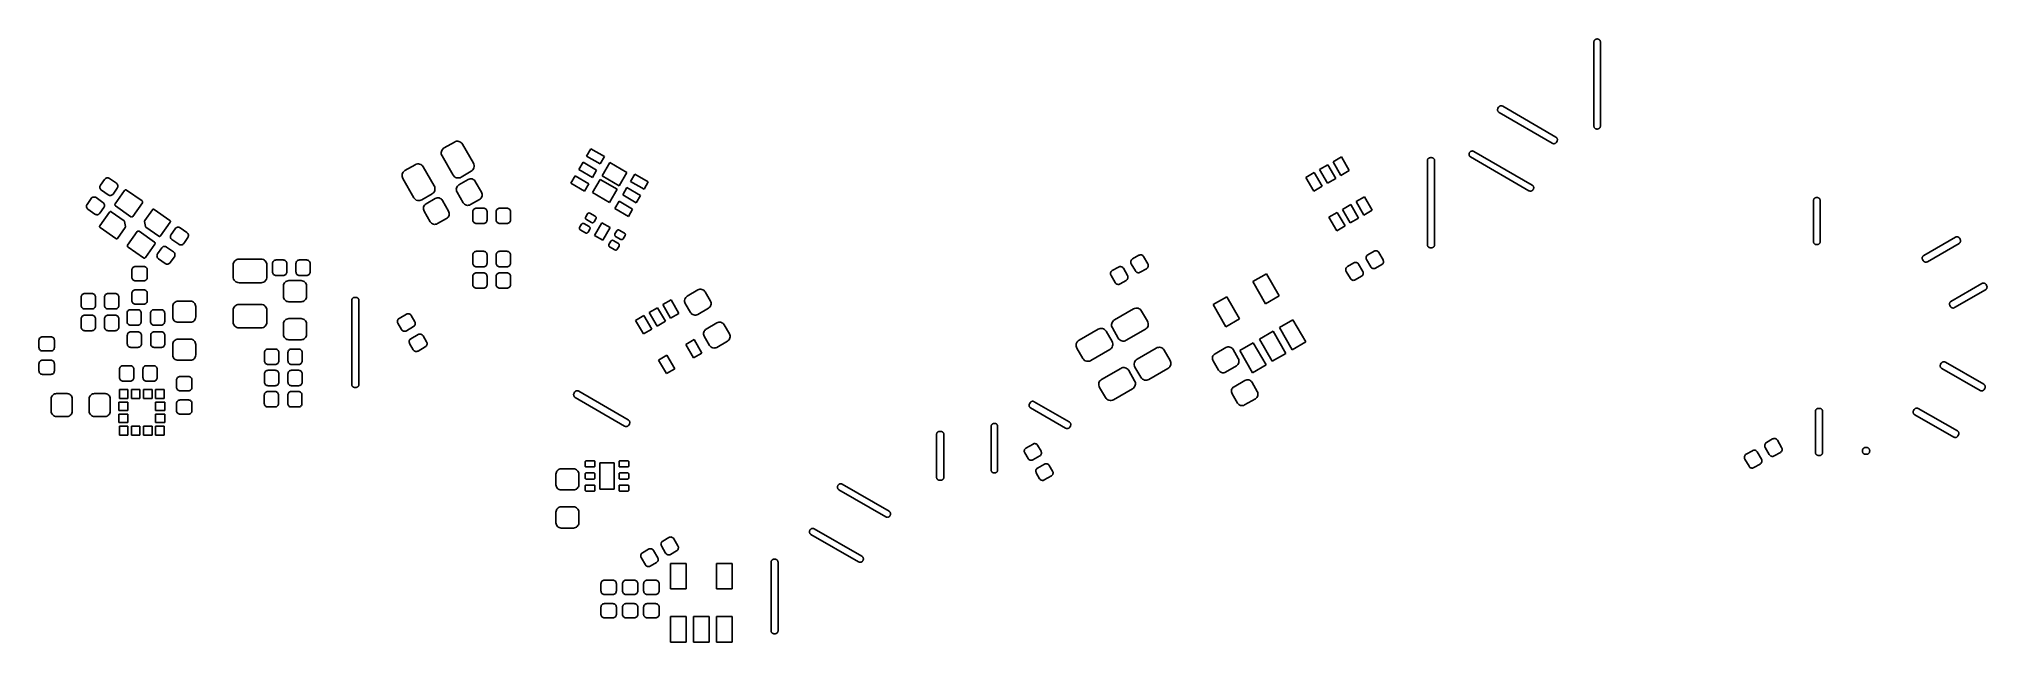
# Model space of a CAD drawing. Extents: x 4.31 to 7.49, y -4.6 to -3.61.
import ezdxf

# ---------------------------------------------------------------- set-up
doc = ezdxf.new("R2010")
doc.units = 0
doc.header["$MEASUREMENT"] = 0
doc.layers.add('BLACK', color=7, linetype='CONTINUOUS')

msp = doc.modelspace()

# ---------------------------------------------------------------- linework, layer by layer
at = {"layer": 'BLACK', "linetype": 'CONTINUOUS'}
for p, q in [((6.84843, -3.6184), (6.84847, -3.61797)), ((6.84843, -3.61847), (6.84843, -3.6184)), ((6.84843, -3.7554), (6.84843, -3.61847)), ((6.84847, -3.61797), (6.84851, -3.61753)), ((6.84851, -3.61753), (6.84853, -3.61748)), ((6.84853, -3.61743), (6.84867, -3.61701)), ((6.84853, -3.61748), (6.84853, -3.61743)), ((6.84867, -3.61701), (6.84879, -3.6166)), ((6.84879, -3.6166), (6.84881, -3.61655)), ((6.84881, -3.61655), (6.84883, -3.6165)), ((6.84883, -3.6165), (6.84904, -3.61612)), ((6.84904, -3.61612), (6.84924, -3.61573)), ((6.84924, -3.61573), (6.84927, -3.61569)), ((6.84927, -3.61569), (6.8493, -3.61564)), ((6.8493, -3.61564), (6.84958, -3.61531)), ((6.84958, -3.61531), (6.84985, -3.61497)), ((6.84985, -3.61497), (6.84989, -3.61494)), ((6.84989, -3.61494), (6.84993, -3.6149)), ((6.84993, -3.6149), (6.85027, -3.61462)), ((6.85027, -3.61462), (6.8506, -3.61434)), ((6.8506, -3.61434), (6.85065, -3.61432)), ((6.85065, -3.61432), (6.85069, -3.61428)), ((6.85069, -3.61428), (6.85107, -3.61408)), ((6.85107, -3.61408), (6.85145, -3.61387)), ((6.85145, -3.61387), (6.8515, -3.61386)), ((6.8515, -3.61386), (6.85155, -3.61383)), ((6.85155, -3.61383), (6.85197, -3.61371)), ((6.85197, -3.61371), (6.85238, -3.61358)), ((6.85238, -3.61358), (6.85244, -3.61357)), ((6.85244, -3.61357), (6.85249, -3.61356)), ((6.85249, -3.61356), (6.85292, -3.61352)), ((6.85292, -3.61352), (6.85335, -3.61347)), ((6.85335, -3.61347), (6.85398, -3.61346)), ((6.85398, -3.61346), (6.85405, -3.61346)), ((6.85405, -3.61346), (6.85407, -3.61346)), ((6.85407, -3.61346), (6.85409, -3.61346)), ((6.85409, -3.61346), (6.85456, -3.61351)), ((6.85456, -3.61351), (6.85502, -3.61355)), ((6.85502, -3.61355), (6.85504, -3.61356)), ((6.85504, -3.61356), (6.85506, -3.61356)), ((6.85506, -3.61356), (6.85551, -3.6137)), ((6.85551, -3.6137), (6.85596, -3.61384)), ((6.85596, -3.61384), (6.85597, -3.61384)), ((6.85597, -3.61384), (6.85599, -3.61385)), ((6.85599, -3.61385), (6.85641, -3.61407)), ((6.85641, -3.61407), (6.85682, -3.61429)), ((6.85682, -3.61429), (6.85683, -3.6143)), ((6.85683, -3.6143), (6.85685, -3.61431)), ((6.85685, -3.61431), (6.85721, -3.61461)), ((6.85721, -3.61461), (6.85758, -3.61491)), ((6.85758, -3.61491), (6.85759, -3.61492)), ((6.85759, -3.61492), (6.8576, -3.61494)), ((6.8576, -3.61494), (6.8579, -3.6153)), ((6.8579, -3.6153), (6.8582, -3.61566)), ((6.8582, -3.61566), (6.85821, -3.61568)), ((6.85821, -3.61568), (6.85822, -3.61569)), ((6.85822, -3.61569), (6.85844, -3.61611)), ((6.85844, -3.61611), (6.85866, -3.61652)), ((6.85866, -3.61652), (6.85867, -3.61654)), ((6.85867, -3.61654), (6.85868, -3.61655)), ((6.85868, -3.61655), (6.85881, -3.617)), ((6.85881, -3.617), (6.85895, -3.61745)), ((6.85895, -3.61745), (6.85895, -3.61747)), ((6.85895, -3.61747), (6.85896, -3.61749)), ((6.85896, -3.61749), (6.85901, -3.61795)), ((6.85901, -3.61795), (6.85905, -3.61842)), ((6.85905, -3.61842), (6.85905, -3.61844)), ((6.85905, -3.61844), (6.85906, -3.61846)), ((6.85906, -3.61846), (6.85906, -3.75539)), ((6.69124, -3.72928), (6.69126, -3.72881)), ((6.69124, -3.7293), (6.69124, -3.72928)), ((6.69124, -3.72932), (6.69124, -3.7293)), ((6.69132, -3.72978), (6.69124, -3.72932)), ((6.69126, -3.72881), (6.69128, -3.72835)), ((6.69128, -3.7283), (6.69139, -3.72785)), ((6.69128, -3.72833), (6.69128, -3.7283)), ((6.69128, -3.72835), (6.69128, -3.72833)), ((6.69139, -3.73024), (6.69132, -3.72978)), ((6.69139, -3.72785), (6.6915, -3.7274)), ((6.6914, -3.73026), (6.69139, -3.73024)), ((6.6914, -3.73029), (6.6914, -3.73026)), ((6.69156, -3.73072), (6.6914, -3.73029)), ((6.6915, -3.7274), (6.69151, -3.72738)), ((6.69151, -3.72738), (6.69152, -3.72736)), ((6.69152, -3.72736), (6.69171, -3.72693)), ((6.69172, -3.73116), (6.69156, -3.73072)), ((6.69171, -3.72693), (6.6919, -3.72651)), ((6.69173, -3.73118), (6.69172, -3.73116)), ((6.69174, -3.7312), (6.69173, -3.73118)), ((6.69198, -3.7316), (6.69174, -3.7312)), ((6.6919, -3.72651), (6.69281, -3.72494)), ((6.69222, -3.732), (6.69198, -3.7316)), ((6.69224, -3.73201), (6.69222, -3.732)), ((6.69225, -3.73203), (6.69224, -3.73201)), ((6.69257, -3.73237), (6.69225, -3.73203)), ((6.69288, -3.73272), (6.69257, -3.73237)), ((6.69281, -3.72494), (6.69283, -3.7249)), ((6.69283, -3.7249), (6.69284, -3.72488)), ((6.69283, -3.7249), (6.69283, -3.7249)), ((6.69283, -3.7249), (6.69283, -3.7249)), ((6.69284, -3.72488), (6.69313, -3.7245)), ((6.6929, -3.73273), (6.69288, -3.73272)), ((6.69291, -3.73275), (6.6929, -3.73273)), ((6.69329, -3.73302), (6.69291, -3.73275)), ((6.69313, -3.7245), (6.69341, -3.72411)), ((6.69366, -3.7333), (6.69329, -3.73302)), ((6.69341, -3.72411), (6.69342, -3.72411)), ((6.69342, -3.7241), (6.69377, -3.72378)), ((6.69342, -3.72411), (6.69342, -3.7241)), ((6.6937, -3.73332), (6.69366, -3.7333)), ((6.69372, -3.73333), (6.6937, -3.73332)), ((6.6937, -3.73332), (6.6937, -3.73332)), ((6.6937, -3.73332), (6.6937, -3.73332)), ((6.78051, -3.7837), (6.69372, -3.73333)), ((6.69377, -3.72378), (6.69412, -3.72345)), ((6.69412, -3.72345), (6.69414, -3.72345)), ((6.69414, -3.72344), (6.69455, -3.72319)), ((6.69414, -3.72345), (6.69414, -3.72344)), ((6.69455, -3.72319), (6.69496, -3.72294)), ((6.69496, -3.72294), (6.69497, -3.72294)), ((6.69497, -3.72294), (6.69498, -3.72293)), ((6.69498, -3.72293), (6.69542, -3.72277)), ((6.69542, -3.72277), (6.69587, -3.7226)), ((6.69587, -3.7226), (6.69588, -3.7226)), ((6.69588, -3.7226), (6.6959, -3.7226)), ((6.6959, -3.7226), (6.69637, -3.72253)), ((6.69637, -3.72253), (6.69684, -3.72245)), ((6.69684, -3.72245), (6.69685, -3.72245)), ((6.69685, -3.72245), (6.69686, -3.72245)), ((6.69686, -3.72245), (6.69734, -3.72247)), ((6.69734, -3.72247), (6.69781, -3.72249)), ((6.69781, -3.72249), (6.69782, -3.72249)), ((6.69782, -3.72249), (6.69783, -3.72249)), ((6.69783, -3.72249), (6.6983, -3.7226)), ((6.6983, -3.7226), (6.69876, -3.72271)), ((6.69876, -3.72271), (6.69877, -3.72272)), ((6.69877, -3.72272), (6.69878, -3.72272)), ((6.69878, -3.72272), (6.69921, -3.72292)), ((6.69921, -3.72292), (6.69965, -3.72312)), ((6.69965, -3.72312), (6.78643, -3.77348)), ((4.97255, -3.79122), (4.98917, -3.78162)), ((4.98917, -3.78162), (4.99088, -3.78084)), ((4.99088, -3.78084), (4.99271, -3.78042)), ((4.99271, -3.78042), (4.99459, -3.78036)), ((4.99459, -3.78036), (4.99645, -3.78066)), ((4.99645, -3.78066), (4.99821, -3.78132)), ((4.99821, -3.78132), (4.99981, -3.78232)), ((4.99981, -3.78232), (5.00118, -3.7836)), ((6.78643, -3.77348), (6.78645, -3.7735)), ((6.78645, -3.7735), (6.78645, -3.7735)), ((6.78645, -3.7735), (6.78645, -3.7735)), ((6.78645, -3.7735), (6.78649, -3.77352)), ((6.78649, -3.77352), (6.78687, -3.7738)), ((6.78703, -3.78232), (6.78675, -3.7827)), ((6.78687, -3.7738), (6.78724, -3.77407)), ((6.78731, -3.78194), (6.78703, -3.78232)), ((6.78724, -3.77407), (6.78726, -3.77409)), ((6.78726, -3.77409), (6.78728, -3.7741)), ((6.78728, -3.7741), (6.78759, -3.77445)), ((6.78732, -3.78192), (6.78731, -3.78194)), ((6.78733, -3.78192), (6.78732, -3.78192)), ((6.78732, -3.78192), (6.78732, -3.78192)), ((6.78735, -3.78188), (6.78733, -3.78192)), ((6.78825, -3.78031), (6.78735, -3.78188)), ((6.78759, -3.77445), (6.78791, -3.77479)), ((6.78791, -3.77479), (6.78792, -3.77481)), ((6.78792, -3.77481), (6.78793, -3.77482)), ((6.78793, -3.77482), (6.78817, -3.77522)), ((6.78817, -3.77522), (6.78842, -3.77562)), ((6.78844, -3.77989), (6.78825, -3.78031)), ((6.78842, -3.77562), (6.78843, -3.77564)), ((6.78843, -3.77564), (6.78844, -3.77566)), ((6.78844, -3.77566), (6.7886, -3.77609)), ((6.78864, -3.77946), (6.78844, -3.77989)), ((6.7886, -3.77609), (6.78876, -3.77653)), ((6.78865, -3.77944), (6.78864, -3.77946)), ((6.78866, -3.77942), (6.78865, -3.77944)), ((6.78876, -3.77897), (6.78866, -3.77942)), ((6.78876, -3.77653), (6.78876, -3.77655)), ((6.78876, -3.77655), (6.78877, -3.77658)), ((6.78887, -3.77852), (6.78876, -3.77897)), ((6.78877, -3.77658), (6.78884, -3.77703)), ((6.78884, -3.77703), (6.78891, -3.77749)), ((6.78888, -3.77847), (6.78887, -3.77849)), ((6.78887, -3.77849), (6.78887, -3.77852)), ((6.7889, -3.77801), (6.78888, -3.77847)), ((6.78892, -3.77754), (6.7889, -3.77801)), ((6.78891, -3.77749), (6.78891, -3.77752)), ((6.78891, -3.77752), (6.78892, -3.77754)), ((6.84843, -3.75542), (6.84843, -3.7554)), ((6.84843, -3.75544), (6.84843, -3.75542)), ((6.84847, -3.75591), (6.84843, -3.75544)), ((6.84852, -3.75637), (6.84847, -3.75591)), ((6.84853, -3.75639), (6.84852, -3.75637)), ((6.84853, -3.75641), (6.84853, -3.75639)), ((6.84867, -3.75686), (6.84853, -3.75641)), ((6.8488, -3.75731), (6.84867, -3.75686)), ((6.84881, -3.75732), (6.8488, -3.75731)), ((6.84882, -3.75734), (6.84881, -3.75732)), ((6.84904, -3.75776), (6.84882, -3.75734)), ((6.84926, -3.75817), (6.84904, -3.75776)), ((6.84927, -3.75818), (6.84926, -3.75817)), ((6.84928, -3.7582), (6.84927, -3.75818)), ((6.84958, -3.75856), (6.84928, -3.7582)), ((6.84988, -3.75893), (6.84958, -3.75856)), ((6.84989, -3.75894), (6.84988, -3.75893)), ((6.8499, -3.75895), (6.84989, -3.75894)), ((6.85027, -3.75925), (6.8499, -3.75895)), ((6.85063, -3.75955), (6.85027, -3.75925)), ((6.85065, -3.75956), (6.85063, -3.75955)), ((6.85066, -3.75957), (6.85065, -3.75956)), ((6.85107, -3.75979), (6.85066, -3.75957)), ((6.85149, -3.76001), (6.85107, -3.75979)), ((6.85151, -3.76002), (6.85149, -3.76001)), ((6.85152, -3.76003), (6.85151, -3.76002)), ((6.85197, -3.76016), (6.85152, -3.76003)), ((6.85242, -3.7603), (6.85197, -3.76016)), ((6.85244, -3.7603), (6.85242, -3.7603)), ((6.85246, -3.76031), (6.85244, -3.7603)), ((6.85292, -3.76035), (6.85246, -3.76031)), ((6.85339, -3.7604), (6.85292, -3.76035)), ((6.85341, -3.7604), (6.85339, -3.7604)), ((6.85343, -3.7604), (6.85341, -3.7604)), ((6.8535, -3.7604), (6.85343, -3.7604)), ((6.85413, -3.76039), (6.8535, -3.7604)), ((6.85456, -3.76034), (6.85413, -3.76039)), ((6.85499, -3.7603), (6.85456, -3.76034)), ((6.85504, -3.76029), (6.85499, -3.7603)), ((6.8551, -3.76028), (6.85504, -3.76029)), ((6.85551, -3.76015), (6.8551, -3.76028)), ((6.85593, -3.76003), (6.85551, -3.76015)), ((6.85598, -3.76), (6.85593, -3.76003)), ((6.85603, -3.75999), (6.85598, -3.76)), ((6.85641, -3.75978), (6.85603, -3.75999)), ((6.85679, -3.75958), (6.85641, -3.75978)), ((6.85683, -3.75954), (6.85679, -3.75958)), ((6.85688, -3.75952), (6.85683, -3.75954)), ((6.85722, -3.75924), (6.85688, -3.75952)), ((6.85755, -3.75897), (6.85722, -3.75924)), ((6.85759, -3.75892), (6.85755, -3.75897)), ((6.85763, -3.75889), (6.85759, -3.75892)), ((6.8579, -3.75855), (6.85763, -3.75889)), ((6.85818, -3.75822), (6.8579, -3.75855)), ((6.85821, -3.75817), (6.85818, -3.75822)), ((6.85824, -3.75813), (6.85821, -3.75817)), ((6.85844, -3.75774), (6.85824, -3.75813)), ((6.85865, -3.75736), (6.85844, -3.75774)), ((6.85867, -3.75731), (6.85865, -3.75736)), ((6.85869, -3.75726), (6.85867, -3.75731)), ((6.85881, -3.75685), (6.85869, -3.75726)), ((6.85895, -3.75643), (6.85881, -3.75685)), ((6.85897, -3.75633), (6.85895, -3.75638)), ((6.85895, -3.75638), (6.85895, -3.75643)), ((6.85901, -3.7559), (6.85897, -3.75633)), ((6.85905, -3.75546), (6.85901, -3.7559)), ((6.85906, -3.75539), (6.85905, -3.75546)), ((4.96777, -3.7989), (4.96808, -3.79704)), ((4.96783, -3.80078), (4.96777, -3.7989)), ((4.96826, -3.80261), (4.96783, -3.80078)), ((4.96808, -3.79704), (4.96874, -3.79528)), ((4.96903, -3.80433), (4.96826, -3.80261)), ((4.96874, -3.79528), (4.96973, -3.79369)), ((4.987, -3.83544), (4.96903, -3.80433)), ((4.96973, -3.79369), (4.97102, -3.79231)), ((4.97102, -3.79231), (4.97255, -3.79122)), ((5.00118, -3.7836), (5.00228, -3.78513)), ((5.00228, -3.78513), (5.02024, -3.81625)), ((5.20499, -3.80438), (5.21188, -3.79244)), ((5.22715, -3.81717), (5.20499, -3.80438)), ((5.21188, -3.79244), (5.23404, -3.80524)), ((5.23404, -3.80524), (5.22715, -3.81717)), ((6.42292, -3.81381), (6.43656, -3.80594)), ((6.43572, -3.83597), (6.42292, -3.81381)), ((6.43656, -3.80594), (6.44936, -3.8281)), ((6.57677, -3.81202), (6.57682, -3.81155)), ((6.57677, -3.81205), (6.57677, -3.81202)), ((6.57677, -3.81209), (6.57677, -3.81205)), ((6.57677, -3.81205), (6.57677, -3.81205)), ((6.57677, -3.81205), (6.57677, -3.81205)), ((6.57677, -3.94902), (6.57677, -3.81209)), ((6.57682, -3.81155), (6.57687, -3.81108)), ((6.57687, -3.81108), (6.57688, -3.81106)), ((6.57688, -3.81105), (6.57702, -3.8106)), ((6.57688, -3.81106), (6.57688, -3.81105)), ((6.57702, -3.8106), (6.57716, -3.81015)), ((6.57716, -3.81015), (6.57717, -3.81013)), ((6.57717, -3.81013), (6.57718, -3.81012)), ((6.57718, -3.81012), (6.5774, -3.80971)), ((6.5774, -3.80971), (6.57763, -3.80929)), ((6.57763, -3.80929), (6.57764, -3.80928)), ((6.57764, -3.80928), (6.57765, -3.80926)), ((6.57765, -3.80926), (6.57795, -3.8089)), ((6.57795, -3.8089), (6.57825, -3.80854)), ((6.57825, -3.80854), (6.57826, -3.80853)), ((6.57826, -3.80853), (6.57827, -3.80851)), ((6.57827, -3.80851), (6.57864, -3.80822)), ((6.57864, -3.80822), (6.579, -3.80792)), ((6.579, -3.80792), (6.57902, -3.80791)), ((6.57902, -3.80791), (6.57903, -3.8079)), ((6.57903, -3.8079), (6.57945, -3.80768)), ((6.57945, -3.80768), (6.57987, -3.80746)), ((6.57987, -3.80746), (6.57988, -3.80746)), ((6.57988, -3.80746), (6.5799, -3.80745)), ((6.5799, -3.80745), (6.58035, -3.80732)), ((6.58035, -3.80732), (6.5808, -3.80718)), ((6.5808, -3.80718), (6.58082, -3.80718)), ((6.58082, -3.80718), (6.58083, -3.80718)), ((6.58083, -3.80718), (6.5813, -3.80713)), ((6.5813, -3.80713), (6.58177, -3.80709)), ((6.58177, -3.80709), (6.58358, -3.80709)), ((6.58358, -3.80709), (6.58362, -3.80709)), ((6.58362, -3.80709), (6.58362, -3.80709)), ((6.58362, -3.80709), (6.58362, -3.80709)), ((6.58362, -3.80709), (6.58365, -3.80709)), ((6.58365, -3.80709), (6.58412, -3.80714)), ((6.58412, -3.80714), (6.58459, -3.80719)), ((6.58459, -3.80719), (6.5846, -3.80719)), ((6.5846, -3.80719), (6.58462, -3.8072)), ((6.58462, -3.8072), (6.58507, -3.80734)), ((6.58507, -3.80734), (6.58552, -3.80748)), ((6.58552, -3.80748), (6.58554, -3.80749)), ((6.58554, -3.80749), (6.58555, -3.80749)), ((6.58555, -3.80749), (6.58596, -3.80772)), ((6.58596, -3.80772), (6.58638, -3.80794)), ((6.58638, -3.80794), (6.58639, -3.80795)), ((6.58639, -3.80795), (6.58641, -3.80796)), ((6.58641, -3.80796), (6.58677, -3.80826)), ((6.58677, -3.80826), (6.58713, -3.80856)), ((6.58713, -3.80856), (6.58714, -3.80858)), ((6.58714, -3.80858), (6.58716, -3.80859)), ((6.58716, -3.80859), (6.58745, -3.80895)), ((6.58745, -3.80895), (6.58775, -3.80932)), ((6.58775, -3.80932), (6.58776, -3.80934)), ((6.58776, -3.80934), (6.58777, -3.80935)), ((6.58777, -3.80935), (6.58798, -3.80977)), ((6.58798, -3.80977), (6.58821, -3.81018)), ((6.58821, -3.81018), (6.58821, -3.8102)), ((6.58821, -3.8102), (6.58822, -3.81021)), ((6.58822, -3.81021), (6.58835, -3.81066)), ((6.58835, -3.81066), (6.58849, -3.81112)), ((6.58849, -3.81112), (6.58849, -3.81113)), ((6.58849, -3.81113), (6.58849, -3.81115)), ((6.58849, -3.81115), (6.58854, -3.81162)), ((6.58854, -3.81162), (6.58858, -3.81209)), ((6.58858, -3.81209), (6.58858, -3.94902)), ((6.64471, -3.80188), (6.64473, -3.80142)), ((6.64471, -3.80191), (6.64471, -3.80188)), ((6.64471, -3.80194), (6.64471, -3.80191)), ((6.64479, -3.80239), (6.64471, -3.80194)), ((6.64473, -3.80142), (6.64474, -3.80096)), ((6.64474, -3.80096), (6.64475, -3.80094)), ((6.64475, -3.80091), (6.64486, -3.80046)), ((6.64475, -3.80094), (6.64475, -3.80091)), ((6.64486, -3.80285), (6.64479, -3.80239)), ((6.64486, -3.80046), (6.64496, -3.80001)), ((6.64487, -3.80287), (6.64486, -3.80285)), ((6.64487, -3.8029), (6.64487, -3.80287)), ((6.64503, -3.80333), (6.64487, -3.8029)), ((6.64496, -3.80001), (6.64497, -3.79999)), ((6.64497, -3.79999), (6.64498, -3.79996)), ((6.64498, -3.79996), (6.64517, -3.79954)), ((6.64519, -3.80377), (6.64503, -3.80333)), ((6.64517, -3.79954), (6.64536, -3.79912)), ((6.6452, -3.80379), (6.64519, -3.80377)), ((6.64521, -3.80381), (6.6452, -3.80379)), ((6.64546, -3.80421), (6.64521, -3.80381)), ((6.64536, -3.79912), (6.6456, -3.7987)), ((6.6457, -3.8046), (6.64546, -3.80421)), ((6.6456, -3.7987), (6.64563, -3.79865)), ((6.64563, -3.79865), (6.64564, -3.79864)), ((6.64563, -3.79865), (6.64563, -3.79865)), ((6.64563, -3.79865), (6.64563, -3.79865)), ((6.64564, -3.79864), (6.64592, -3.79825)), ((6.64571, -3.80462), (6.6457, -3.8046)), ((6.64573, -3.80464), (6.64571, -3.80462)), ((6.64604, -3.80498), (6.64573, -3.80464)), ((6.64592, -3.79825), (6.6462, -3.79786)), ((6.64635, -3.80532), (6.64604, -3.80498)), ((6.6462, -3.79786), (6.64621, -3.79786)), ((6.64621, -3.79785), (6.64657, -3.79753)), ((6.64621, -3.79786), (6.64621, -3.79785)), ((6.64638, -3.80534), (6.64635, -3.80532)), ((6.64639, -3.80536), (6.64638, -3.80534)), ((6.64677, -3.80563), (6.64639, -3.80536)), ((6.64657, -3.79753), (6.64692, -3.7972)), ((6.64714, -3.8059), (6.64677, -3.80563)), ((6.64692, -3.7972), (6.64693, -3.7972)), ((6.64693, -3.79719), (6.64733, -3.79694)), ((6.64693, -3.7972), (6.64693, -3.79719)), ((6.64719, -3.80593), (6.64714, -3.8059)), ((6.6472, -3.80594), (6.64719, -3.80593)), ((6.64719, -3.80593), (6.64719, -3.80593)), ((6.64719, -3.80593), (6.64719, -3.80593)), ((6.74253, -3.86097), (6.6472, -3.80594)), ((6.64733, -3.79694), (6.64775, -3.79669)), ((6.64775, -3.79669), (6.64776, -3.79669)), ((6.64776, -3.79668), (6.64821, -3.79652)), ((6.64776, -3.79669), (6.64776, -3.79668)), ((6.64821, -3.79652), (6.64866, -3.79635)), ((6.64866, -3.79635), (6.64867, -3.79635)), ((6.64867, -3.79635), (6.64868, -3.79634)), ((6.64868, -3.79634), (6.64915, -3.79627)), ((6.64915, -3.79627), (6.64963, -3.79619)), ((6.64963, -3.79619), (6.64964, -3.79619)), ((6.64964, -3.79619), (6.64964, -3.79619)), ((6.64964, -3.79619), (6.65012, -3.79621)), ((6.65012, -3.79621), (6.6506, -3.79623)), ((6.6506, -3.79623), (6.65061, -3.79623)), ((6.65061, -3.79623), (6.65062, -3.79623)), ((6.65062, -3.79623), (6.65109, -3.79634)), ((6.65109, -3.79634), (6.65155, -3.79645)), ((6.65155, -3.79645), (6.65156, -3.79645)), ((6.65156, -3.79645), (6.65157, -3.79645)), ((6.65157, -3.79645), (6.65201, -3.79666)), ((6.65201, -3.79666), (6.65244, -3.79685)), ((6.65244, -3.79685), (6.74777, -3.85189)), ((6.78094, -3.7839), (6.78051, -3.7837)), ((6.78137, -3.7841), (6.78094, -3.7839)), ((6.78139, -3.7841), (6.78137, -3.7841)), ((6.7814, -3.78411), (6.78139, -3.7841)), ((6.78186, -3.78422), (6.7814, -3.78411)), ((6.78232, -3.78433), (6.78186, -3.78422)), ((6.78233, -3.78433), (6.78232, -3.78433)), ((6.78235, -3.78433), (6.78233, -3.78433)), ((6.78282, -3.78435), (6.78235, -3.78433)), ((6.7833, -3.78437), (6.78282, -3.78435)), ((6.78331, -3.78437), (6.7833, -3.78437)), ((6.78332, -3.78437), (6.78331, -3.78437)), ((6.78379, -3.78429), (6.78332, -3.78437)), ((6.78426, -3.78422), (6.78379, -3.78429)), ((6.78427, -3.78422), (6.78426, -3.78422)), ((6.78428, -3.78421), (6.78427, -3.78422)), ((6.78473, -3.78405), (6.78428, -3.78421)), ((6.78518, -3.78389), (6.78473, -3.78405)), ((6.78519, -3.78388), (6.78518, -3.78389)), ((6.7852, -3.78388), (6.78519, -3.78388)), ((6.78561, -3.78363), (6.7852, -3.78388)), ((6.78601, -3.78338), (6.78561, -3.78363)), ((6.78602, -3.78337), (6.78601, -3.78338)), ((6.78603, -3.78337), (6.78602, -3.78337)), ((6.78638, -3.78304), (6.78603, -3.78337)), ((6.78673, -3.78272), (6.78638, -3.78304)), ((6.78674, -3.78271), (6.78673, -3.78272)), ((6.78675, -3.7827), (6.78674, -3.78271)), ((4.41187, -3.85197), (4.41853, -3.84245)), ((4.41853, -3.84245), (4.41927, -3.84159)), ((4.41927, -3.84159), (4.42017, -3.84089)), ((4.42017, -3.84089), (4.42118, -3.84037)), ((4.42118, -3.84037), (4.42228, -3.84007)), ((4.42228, -3.84007), (4.42341, -3.83998)), ((4.42341, -3.83998), (4.42454, -3.84012)), ((4.42454, -3.84012), (4.42563, -3.84047)), ((4.42563, -3.84047), (4.42662, -3.84103)), ((4.42662, -3.84103), (4.43774, -3.84882)), ((4.90384, -3.83581), (4.90415, -3.83395)), ((4.9039, -3.83769), (4.90384, -3.83581)), ((4.90433, -3.83952), (4.9039, -3.83769)), ((4.90415, -3.83395), (4.90481, -3.83219)), ((4.90511, -3.84124), (4.90433, -3.83952)), ((4.90481, -3.83219), (4.9058, -3.8306)), ((4.92307, -3.87235), (4.90511, -3.84124)), ((4.9058, -3.8306), (4.90709, -3.82922)), ((4.90709, -3.82922), (4.90862, -3.82813)), ((4.90862, -3.82813), (4.92524, -3.81853)), ((4.92524, -3.81853), (4.92695, -3.81775)), ((4.92695, -3.81775), (4.92879, -3.81733)), ((4.92879, -3.81733), (4.93067, -3.81726)), ((4.93067, -3.81726), (4.93252, -3.81757)), ((4.93252, -3.81757), (4.93428, -3.81823)), ((4.93428, -3.81823), (4.93588, -3.81923)), ((4.93588, -3.81923), (4.93725, -3.82051)), ((4.93725, -3.82051), (4.93835, -3.82204)), ((4.93835, -3.82204), (4.95631, -3.85315)), ((4.98809, -3.83697), (4.987, -3.83544)), ((4.98947, -3.83825), (4.98809, -3.83697)), ((4.99106, -3.83925), (4.98947, -3.83825)), ((4.99282, -3.83991), (4.99106, -3.83925)), ((4.99468, -3.84022), (4.99282, -3.83991)), ((4.99656, -3.84015), (4.99468, -3.84022)), ((4.99839, -3.83973), (4.99656, -3.84015)), ((4.99666, -3.85135), (5.01157, -3.84274)), ((5.00011, -3.83895), (4.99839, -3.83973)), ((5.01673, -3.82935), (5.00011, -3.83895)), ((5.01157, -3.84274), (5.01311, -3.84204)), ((5.01311, -3.84204), (5.01475, -3.84166)), ((5.01475, -3.84166), (5.01644, -3.8416)), ((5.01644, -3.8416), (5.01811, -3.84188)), ((5.01826, -3.82826), (5.01673, -3.82935)), ((5.01811, -3.84188), (5.01969, -3.84247)), ((5.01954, -3.82689), (5.01826, -3.82826)), ((5.02054, -3.82529), (5.01954, -3.82689)), ((5.01969, -3.84247), (5.02112, -3.84336)), ((5.02024, -3.81625), (5.02102, -3.81796)), ((5.0212, -3.82353), (5.02054, -3.82529)), ((5.02102, -3.81796), (5.02144, -3.81979)), ((5.02112, -3.84336), (5.02235, -3.84452)), ((5.02151, -3.82167), (5.0212, -3.82353)), ((5.02144, -3.81979), (5.02151, -3.82167)), ((5.02235, -3.84452), (5.02334, -3.84589)), ((5.02334, -3.84589), (5.03343, -3.86336)), ((5.1794, -3.8487), (5.18629, -3.83677)), ((5.18629, -3.83677), (5.20845, -3.84956)), ((5.19219, -3.82654), (5.19908, -3.8146)), ((5.21436, -3.83933), (5.19219, -3.82654)), ((5.19908, -3.8146), (5.22125, -3.8274)), ((5.22125, -3.8274), (5.21436, -3.83933)), ((5.21447, -3.86395), (5.22687, -3.84247)), ((5.22687, -3.84247), (5.25483, -3.85861)), ((5.23021, -3.83667), (5.24262, -3.81519)), ((5.25817, -3.85281), (5.23021, -3.83667)), ((5.24262, -3.81519), (5.27057, -3.83133)), ((5.27057, -3.83133), (5.25817, -3.85281)), ((5.27659, -3.84571), (5.28348, -3.83378)), ((5.29875, -3.85851), (5.27659, -3.84571)), ((5.28348, -3.83378), (5.30564, -3.84658)), ((6.3786, -3.8394), (6.39224, -3.83153)), ((6.39139, -3.86156), (6.3786, -3.8394)), ((6.39224, -3.83153), (6.40503, -3.85369)), ((6.40076, -3.82661), (6.4144, -3.81873)), ((6.41355, -3.84877), (6.40076, -3.82661)), ((6.42719, -3.8409), (6.41355, -3.84877)), ((6.4144, -3.81873), (6.42719, -3.8409)), ((6.44936, -3.8281), (6.43572, -3.83597)), ((4.38996, -3.88325), (4.39663, -3.87374)), ((4.39663, -3.87374), (4.39737, -3.87287)), ((4.39737, -3.87287), (4.39826, -3.87217)), ((4.39826, -3.87217), (4.39928, -3.87166)), ((4.39928, -3.87166), (4.40037, -3.87135)), ((4.40037, -3.87135), (4.40151, -3.87126)), ((4.40151, -3.87126), (4.40264, -3.8714)), ((4.40264, -3.8714), (4.40372, -3.87175)), ((4.40372, -3.87175), (4.40471, -3.87231)), ((4.40471, -3.87231), (4.41584, -3.8801)), ((4.41082, -3.85517), (4.41096, -3.85404)), ((4.41091, -3.85631), (4.41082, -3.85517)), ((4.41121, -3.8574), (4.41091, -3.85631)), ((4.41096, -3.85404), (4.41131, -3.85296)), ((4.41173, -3.85842), (4.41121, -3.8574)), ((4.41131, -3.85296), (4.41187, -3.85197)), ((4.41243, -3.85931), (4.41173, -3.85842)), ((4.41329, -3.86006), (4.41243, -3.85931)), ((4.42442, -3.86785), (4.41329, -3.86006)), ((4.42541, -3.8684), (4.42442, -3.86785)), ((4.42649, -3.86876), (4.42541, -3.8684)), ((4.42762, -3.8689), (4.42649, -3.86876)), ((4.42876, -3.86881), (4.42762, -3.8689)), ((4.42986, -3.8685), (4.42876, -3.86881)), ((4.43087, -3.86799), (4.42986, -3.8685)), ((4.43177, -3.86728), (4.43087, -3.86799)), ((4.43251, -3.86642), (4.43177, -3.86728)), ((4.43917, -3.85691), (4.43251, -3.86642)), ((4.43581, -3.88257), (4.45116, -3.86064)), ((4.43774, -3.84882), (4.43861, -3.84956)), ((4.43861, -3.84956), (4.43931, -3.85046)), ((4.43973, -3.85591), (4.43917, -3.85691)), ((4.43931, -3.85046), (4.43983, -3.85147)), ((4.44008, -3.85483), (4.43973, -3.85591)), ((4.43983, -3.85147), (4.44013, -3.85257)), ((4.44022, -3.8537), (4.44008, -3.85483)), ((4.44013, -3.85257), (4.44022, -3.8537)), ((4.45116, -3.86064), (4.45147, -3.86029)), ((4.45147, -3.86029), (4.45183, -3.86001)), ((4.45183, -3.86001), (4.45224, -3.8598)), ((4.45224, -3.8598), (4.45269, -3.85967)), ((4.45269, -3.85967), (4.45315, -3.85964)), ((4.45315, -3.85964), (4.45361, -3.85969)), ((4.45361, -3.85969), (4.45405, -3.85984)), ((4.45405, -3.85984), (4.45445, -3.86006)), ((4.45445, -3.86006), (4.47961, -3.87768)), ((4.47961, -3.87768), (4.47996, -3.87798)), ((4.92416, -3.87388), (4.92307, -3.87235)), ((4.92554, -3.87516), (4.92416, -3.87388)), ((4.92713, -3.87616), (4.92554, -3.87516)), ((4.9289, -3.87682), (4.92713, -3.87616)), ((4.93075, -3.87713), (4.9289, -3.87682)), ((4.93263, -3.87706), (4.93075, -3.87713)), ((4.93446, -3.87664), (4.93263, -3.87706)), ((4.93618, -3.87586), (4.93446, -3.87664)), ((4.9528, -3.86626), (4.93618, -3.87586)), ((4.94296, -3.88235), (4.95787, -3.87374)), ((4.95433, -3.86517), (4.9528, -3.86626)), ((4.95561, -3.86379), (4.95433, -3.86517)), ((4.95661, -3.8622), (4.95561, -3.86379)), ((4.95631, -3.85315), (4.95709, -3.85487)), ((4.95727, -3.86044), (4.95661, -3.8622)), ((4.95709, -3.85487), (4.95752, -3.8567)), ((4.95758, -3.85858), (4.95727, -3.86044)), ((4.95752, -3.8567), (4.95758, -3.85858)), ((4.95787, -3.87374), (4.95941, -3.87304)), ((4.95941, -3.87304), (4.96105, -3.87266)), ((4.96105, -3.87266), (4.96274, -3.87261)), ((4.96274, -3.87261), (4.96441, -3.87288)), ((4.96441, -3.87288), (4.96599, -3.87348)), ((4.96599, -3.87348), (4.96742, -3.87437)), ((4.96742, -3.87437), (4.96865, -3.87552)), ((4.96865, -3.87552), (4.96964, -3.87689)), ((4.96964, -3.87689), (4.97973, -3.89437)), ((4.99237, -3.85824), (4.99264, -3.85658)), ((4.99242, -3.85993), (4.99237, -3.85824)), ((4.99281, -3.86158), (4.99242, -3.85993)), ((4.99264, -3.85658), (4.99324, -3.855)), ((4.9935, -3.86311), (4.99281, -3.86158)), ((4.99324, -3.855), (4.99413, -3.85356)), ((5.00359, -3.88059), (4.9935, -3.86311)), ((4.99413, -3.85356), (4.99528, -3.85233)), ((4.99528, -3.85233), (4.99666, -3.85135)), ((5.03027, -3.87513), (5.01536, -3.88374)), ((5.03165, -3.87414), (5.03027, -3.87513)), ((5.0328, -3.87291), (5.03165, -3.87414)), ((5.03369, -3.87148), (5.0328, -3.87291)), ((5.03343, -3.86336), (5.03412, -3.8649)), ((5.03429, -3.8699), (5.03369, -3.87148)), ((5.03412, -3.8649), (5.03451, -3.86654)), ((5.03456, -3.86823), (5.03429, -3.8699)), ((5.03451, -3.86654), (5.03456, -3.86823)), ((5.20156, -3.86149), (5.1794, -3.8487)), ((5.20845, -3.84956), (5.20156, -3.86149)), ((5.24242, -3.88009), (5.21447, -3.86395)), ((5.25483, -3.85861), (5.24242, -3.88009)), ((5.26379, -3.86788), (5.27068, -3.85594)), ((5.28596, -3.88067), (5.26379, -3.86788)), ((5.27068, -3.85594), (5.29285, -3.86874)), ((5.29285, -3.86874), (5.28596, -3.88067)), ((5.30564, -3.84658), (5.29875, -3.85851)), ((6.40503, -3.85369), (6.39139, -3.86156)), ((6.46032, -3.87859), (6.47396, -3.87072)), ((6.47396, -3.87072), (6.48676, -3.89288)), ((6.74296, -3.86117), (6.74253, -3.86097)), ((6.7434, -3.86137), (6.74296, -3.86117)), ((6.74341, -3.86137), (6.7434, -3.86137)), ((6.74342, -3.86138), (6.74341, -3.86137)), ((6.74389, -3.86149), (6.74342, -3.86138)), ((6.74435, -3.8616), (6.74389, -3.86149)), ((6.74436, -3.8616), (6.74435, -3.8616)), ((6.74437, -3.8616), (6.74436, -3.8616)), ((6.74485, -3.86162), (6.74437, -3.8616)), ((6.74533, -3.86164), (6.74485, -3.86162)), ((6.74534, -3.86163), (6.74533, -3.86164)), ((6.74583, -3.86156), (6.74534, -3.86163)), ((6.74534, -3.86163), (6.74534, -3.86163)), ((6.74629, -3.86148), (6.74583, -3.86156)), ((6.7463, -3.86148), (6.74629, -3.86148)), ((6.74631, -3.86148), (6.7463, -3.86148)), ((6.74677, -3.86131), (6.74631, -3.86148)), ((6.74721, -3.86115), (6.74677, -3.86131)), ((6.74722, -3.86114), (6.74721, -3.86114)), ((6.74721, -3.86114), (6.74721, -3.86115)), ((6.74764, -3.86088), (6.74722, -3.86114)), ((6.74804, -3.86064), (6.74764, -3.86088)), ((6.74777, -3.85189), (6.74779, -3.8519)), ((6.74779, -3.8519), (6.74779, -3.8519)), ((6.74779, -3.8519), (6.74779, -3.8519)), ((6.74779, -3.8519), (6.74783, -3.85193)), ((6.74783, -3.85193), (6.7482, -3.8522)), ((6.74805, -3.86063), (6.74804, -3.86064)), ((6.7484, -3.8603), (6.74805, -3.86063)), ((6.74805, -3.86063), (6.74805, -3.86063)), ((6.7482, -3.8522), (6.74858, -3.85247)), ((6.74876, -3.85998), (6.7484, -3.8603)), ((6.74858, -3.85247), (6.7486, -3.85249)), ((6.7486, -3.85249), (6.74862, -3.85251)), ((6.74862, -3.85251), (6.74893, -3.85285)), ((6.74877, -3.85996), (6.74876, -3.85997)), ((6.74876, -3.85997), (6.74876, -3.85998)), ((6.74905, -3.85958), (6.74877, -3.85996)), ((6.74893, -3.85285), (6.74924, -3.85318)), ((6.74934, -3.85919), (6.74905, -3.85958)), ((6.74924, -3.85318), (6.74926, -3.85321)), ((6.74926, -3.85321), (6.74928, -3.85323)), ((6.74928, -3.85323), (6.74951, -3.85362)), ((6.74937, -3.85913), (6.74934, -3.85917)), ((6.74934, -3.85917), (6.74934, -3.85917)), ((6.74934, -3.85917), (6.74934, -3.85918)), ((6.74934, -3.85918), (6.74934, -3.85919)), ((6.74961, -3.85871), (6.74937, -3.85913)), ((6.74951, -3.85362), (6.74976, -3.85401)), ((6.7498, -3.85828), (6.74961, -3.85871)), ((6.74976, -3.85401), (6.74977, -3.85404)), ((6.74977, -3.85404), (6.74978, -3.85406)), ((6.74978, -3.85406), (6.74994, -3.8545)), ((6.74999, -3.85787), (6.7498, -3.85828)), ((6.74994, -3.8545), (6.7501, -3.85493)), ((6.75, -3.85784), (6.74999, -3.85787)), ((6.75001, -3.85782), (6.75, -3.85784)), ((6.75012, -3.85737), (6.75001, -3.85782)), ((6.7501, -3.85493), (6.75011, -3.85495)), ((6.75011, -3.85495), (6.75012, -3.85498)), ((6.75012, -3.85498), (6.75019, -3.85544)), ((6.75022, -3.85692), (6.75012, -3.85737)), ((6.75019, -3.85544), (6.75026, -3.85589)), ((6.75023, -3.85686), (6.75022, -3.85689)), ((6.75022, -3.85689), (6.75022, -3.85692)), ((6.75025, -3.8564), (6.75023, -3.85686)), ((6.75026, -3.85594), (6.75025, -3.8564)), ((6.75026, -3.85589), (6.75026, -3.85592)), ((6.75026, -3.85592), (6.75026, -3.85594)), ((7.20669, -3.87705), (7.20675, -3.87658)), ((7.20669, -3.87709), (7.20669, -3.87705)), ((7.20669, -3.87712), (7.20669, -3.87709)), ((7.20669, -3.87709), (7.20669, -3.87709)), ((7.20669, -3.87709), (7.20669, -3.87709)), ((7.20669, -3.94389), (7.20669, -3.87712)), ((7.20675, -3.87658), (7.2068, -3.87612)), ((7.2068, -3.87608), (7.20694, -3.87563)), ((7.2068, -3.8761), (7.2068, -3.87608)), ((7.2068, -3.87612), (7.2068, -3.8761)), ((7.20694, -3.87563), (7.20708, -3.87519)), ((7.20708, -3.87519), (7.20709, -3.87517)), ((7.20709, -3.87517), (7.2071, -3.87515)), ((7.2071, -3.87515), (7.20732, -3.87474)), ((7.20732, -3.87474), (7.20755, -3.87433)), ((7.20755, -3.87433), (7.20756, -3.87431)), ((7.20756, -3.87431), (7.20757, -3.8743)), ((7.20757, -3.8743), (7.20787, -3.87394)), ((7.20787, -3.87394), (7.20817, -3.87357)), ((7.20817, -3.87357), (7.20818, -3.87356)), ((7.20818, -3.87356), (7.20819, -3.87355)), ((7.20819, -3.87355), (7.20856, -3.87326)), ((7.20856, -3.87326), (7.20893, -3.87296)), ((7.20893, -3.87296), (7.20894, -3.87295)), ((7.20894, -3.87295), (7.20896, -3.87294)), ((7.20896, -3.87294), (7.20937, -3.87272)), ((7.20937, -3.87272), (7.20979, -3.8725)), ((7.20979, -3.8725), (7.2098, -3.87249)), ((7.2098, -3.87249), (7.20982, -3.87249)), ((7.20982, -3.87249), (7.21027, -3.87235)), ((7.21027, -3.87235), (7.21072, -3.87222)), ((7.21072, -3.87222), (7.21074, -3.87222)), ((7.21074, -3.87222), (7.21076, -3.87221)), ((7.21076, -3.87221), (7.21122, -3.87217)), ((7.21122, -3.87217), (7.21169, -3.87212)), ((7.21169, -3.87212), (7.21272, -3.87212)), ((7.21272, -3.87212), (7.21275, -3.87212)), ((7.21275, -3.87212), (7.21275, -3.87212)), ((7.21275, -3.87212), (7.21275, -3.87212)), ((7.21275, -3.87212), (7.21279, -3.87212)), ((7.21279, -3.87212), (7.21326, -3.87218)), ((7.21326, -3.87218), (7.21372, -3.87222)), ((7.21372, -3.87222), (7.21374, -3.87223)), ((7.21374, -3.87223), (7.21376, -3.87223)), ((7.21376, -3.87223), (7.2142, -3.87237)), ((7.2142, -3.87237), (7.21465, -3.87251)), ((7.21465, -3.87251), (7.21467, -3.87252)), ((7.21467, -3.87252), (7.21469, -3.87253)), ((7.21469, -3.87253), (7.2151, -3.87275)), ((7.2151, -3.87275), (7.21551, -3.87298)), ((7.21551, -3.87298), (7.21553, -3.87299)), ((7.21553, -3.87299), (7.21554, -3.873)), ((7.21554, -3.873), (7.2159, -3.8733)), ((7.2159, -3.8733), (7.21626, -3.8736)), ((7.21626, -3.8736), (7.21628, -3.87361)), ((7.21628, -3.87361), (7.21629, -3.87362)), ((7.21629, -3.87362), (7.21658, -3.87399)), ((7.21658, -3.87399), (7.21688, -3.87436)), ((7.21688, -3.87436), (7.21689, -3.87437)), ((7.21689, -3.87437), (7.2169, -3.87438)), ((7.2169, -3.87438), (7.21712, -3.8748)), ((7.21712, -3.8748), (7.21734, -3.87522)), ((7.21734, -3.87522), (7.21734, -3.87523)), ((7.21734, -3.87523), (7.21735, -3.87525)), ((7.21735, -3.87525), (7.21748, -3.8757)), ((7.21748, -3.8757), (7.21762, -3.87615)), ((7.21762, -3.87615), (7.21762, -3.87617)), ((7.21762, -3.87617), (7.21763, -3.87619)), ((7.21763, -3.87619), (7.21767, -3.87665)), ((7.21767, -3.87665), (7.21772, -3.87712)), ((7.21772, -3.87712), (7.21772, -3.94389)), ((4.38892, -3.88645), (4.38905, -3.88532)), ((4.389, -3.88759), (4.38892, -3.88645)), ((4.38931, -3.88869), (4.389, -3.88759)), ((4.38905, -3.88532), (4.38941, -3.88424)), ((4.38982, -3.8897), (4.38931, -3.88869)), ((4.38941, -3.88424), (4.38996, -3.88325)), ((4.39053, -3.8906), (4.38982, -3.8897)), ((4.39139, -3.89134), (4.39053, -3.8906)), ((4.40252, -3.89913), (4.39139, -3.89134)), ((4.40351, -3.89969), (4.40252, -3.89913)), ((4.40459, -3.90004), (4.40351, -3.89969)), ((4.40572, -3.90018), (4.40459, -3.90004)), ((4.40686, -3.90009), (4.40572, -3.90018)), ((4.40795, -3.89978), (4.40686, -3.90009)), ((4.40897, -3.89927), (4.40795, -3.89978)), ((4.40986, -3.89857), (4.40897, -3.89927)), ((4.4106, -3.8977), (4.40986, -3.89857)), ((4.41727, -3.88819), (4.4106, -3.8977)), ((4.41074, -3.91837), (4.42655, -3.8958)), ((4.41584, -3.8801), (4.4167, -3.88084)), ((4.4167, -3.88084), (4.41741, -3.88174)), ((4.41782, -3.8872), (4.41727, -3.88819)), ((4.41741, -3.88174), (4.41792, -3.88275)), ((4.41818, -3.88612), (4.41782, -3.8872)), ((4.41792, -3.88275), (4.41823, -3.88385)), ((4.41831, -3.88499), (4.41818, -3.88612)), ((4.41823, -3.88385), (4.41831, -3.88499)), ((4.42655, -3.8958), (4.4268, -3.8955)), ((4.4268, -3.8955), (4.42711, -3.89527)), ((4.42711, -3.89527), (4.42745, -3.89509)), ((4.42745, -3.89509), (4.42782, -3.89499)), ((4.42782, -3.89499), (4.42821, -3.89496)), ((4.42821, -3.89496), (4.42859, -3.895)), ((4.42859, -3.895), (4.42896, -3.89512)), ((4.42896, -3.89512), (4.42929, -3.89531)), ((4.42929, -3.89531), (4.45025, -3.90999)), ((4.43538, -3.88388), (4.43544, -3.88342)), ((4.43542, -3.88434), (4.43538, -3.88388)), ((4.43554, -3.88479), (4.43542, -3.88434)), ((4.43544, -3.88342), (4.43558, -3.88298)), ((4.43575, -3.8852), (4.43554, -3.88479)), ((4.43558, -3.88298), (4.43581, -3.88257)), ((4.43604, -3.88556), (4.43575, -3.8852)), ((4.43639, -3.88586), (4.43604, -3.88556)), ((4.46154, -3.90348), (4.43639, -3.88586)), ((4.46195, -3.90371), (4.46154, -3.90348)), ((4.46239, -3.90385), (4.46195, -3.90371)), ((4.46285, -3.9039), (4.46239, -3.90385)), ((4.46331, -3.90387), (4.46285, -3.9039)), ((4.46376, -3.90374), (4.46331, -3.90387)), ((4.46417, -3.90354), (4.46376, -3.90374)), ((4.46453, -3.90325), (4.46417, -3.90354)), ((4.46483, -3.9029), (4.46453, -3.90325)), ((4.48019, -3.88097), (4.46483, -3.9029)), ((4.47996, -3.87798), (4.48025, -3.87834)), ((4.48042, -3.88056), (4.48019, -3.88097)), ((4.48025, -3.87834), (4.48046, -3.87876)), ((4.48056, -3.88012), (4.48042, -3.88056)), ((4.48046, -3.87876), (4.48058, -3.8792)), ((4.48062, -3.87966), (4.48056, -3.88012)), ((4.48058, -3.8792), (4.48062, -3.87966)), ((4.48412, -3.90967), (4.49654, -3.89194)), ((4.49654, -3.89194), (4.49679, -3.89164)), ((4.49679, -3.89164), (4.4971, -3.89141)), ((4.4971, -3.89141), (4.49744, -3.89123)), ((4.49744, -3.89123), (4.49781, -3.89113)), ((4.49781, -3.89113), (4.4982, -3.8911)), ((4.4982, -3.8911), (4.49858, -3.89114)), ((4.49858, -3.89114), (4.49895, -3.89126)), ((4.49895, -3.89126), (4.49928, -3.89145)), ((4.49928, -3.89145), (4.52508, -3.90952)), ((4.93867, -3.88925), (4.93894, -3.88758)), ((4.93872, -3.89094), (4.93867, -3.88925)), ((4.93911, -3.89258), (4.93872, -3.89094)), ((4.93894, -3.88758), (4.93954, -3.886)), ((4.9398, -3.89412), (4.93911, -3.89258)), ((4.93954, -3.886), (4.94043, -3.88457)), ((4.94989, -3.91159), (4.9398, -3.89412)), ((4.94043, -3.88457), (4.94158, -3.88334)), ((4.94158, -3.88334), (4.94296, -3.88235)), ((4.97657, -3.90613), (4.96166, -3.91474)), ((4.97795, -3.90515), (4.97657, -3.90613)), ((4.9791, -3.90392), (4.97795, -3.90515)), ((4.97999, -3.90248), (4.9791, -3.90392)), ((4.97973, -3.89437), (4.98042, -3.8959)), ((4.98059, -3.9009), (4.97999, -3.90248)), ((4.98042, -3.8959), (4.98081, -3.89755)), ((4.98086, -3.89924), (4.98059, -3.9009)), ((4.98081, -3.89755), (4.98086, -3.89924)), ((5.00458, -3.88196), (5.00359, -3.88059)), ((5.00581, -3.88311), (5.00458, -3.88196)), ((5.00724, -3.88401), (5.00581, -3.88311)), ((5.00882, -3.8846), (5.00724, -3.88401)), ((5.01049, -3.88488), (5.00882, -3.8846)), ((5.01217, -3.88482), (5.01049, -3.88488)), ((5.01382, -3.88444), (5.01217, -3.88482)), ((5.01536, -3.88374), (5.01382, -3.88444)), ((5.01929, -3.89518), (5.0194, -3.89404)), ((5.01929, -3.90876), (5.01929, -3.89518)), ((5.0194, -3.90989), (5.01929, -3.90876)), ((5.0194, -3.89404), (5.01973, -3.89295)), ((5.01973, -3.89295), (5.02027, -3.89195)), ((5.02027, -3.89195), (5.02099, -3.89107)), ((5.02099, -3.89107), (5.02187, -3.89035)), ((5.02187, -3.89035), (5.02288, -3.88981)), ((5.02288, -3.88981), (5.02397, -3.88948)), ((5.02397, -3.88948), (5.0251, -3.88937)), ((5.0251, -3.88937), (5.03671, -3.88937)), ((5.03671, -3.88937), (5.03785, -3.88948)), ((5.03785, -3.88948), (5.03893, -3.88981)), ((5.03893, -3.88981), (5.03994, -3.89035)), ((5.03994, -3.89035), (5.04082, -3.89107)), ((5.04082, -3.89107), (5.04154, -3.89195)), ((5.04154, -3.89195), (5.04208, -3.89295)), ((5.04208, -3.89295), (5.04241, -3.89404)), ((5.04241, -3.89404), (5.04252, -3.89518)), ((5.04252, -3.90876), (5.04241, -3.90989)), ((5.04252, -3.89518), (5.04252, -3.90876)), ((5.05748, -3.89518), (5.05759, -3.89404)), ((5.05748, -3.90876), (5.05748, -3.89518)), ((5.05759, -3.90989), (5.05748, -3.90876)), ((5.05759, -3.89404), (5.05792, -3.89295)), ((5.05792, -3.89295), (5.05846, -3.89195)), ((5.05846, -3.89195), (5.05918, -3.89107)), ((5.05918, -3.89107), (5.06006, -3.89035)), ((5.06006, -3.89035), (5.06107, -3.88981)), ((5.06107, -3.88981), (5.06215, -3.88948)), ((5.06215, -3.88948), (5.06329, -3.88937)), ((5.06329, -3.88937), (5.0749, -3.88937)), ((5.0749, -3.88937), (5.07603, -3.88948)), ((5.07603, -3.88948), (5.07712, -3.88981)), ((5.07712, -3.88981), (5.07813, -3.89035)), ((5.07813, -3.89035), (5.07901, -3.89107)), ((5.07901, -3.89107), (5.07973, -3.89195)), ((5.07973, -3.89195), (5.08027, -3.89295)), ((5.08027, -3.89295), (5.0806, -3.89404)), ((5.0806, -3.89404), (5.08071, -3.89518)), ((5.08071, -3.90876), (5.0806, -3.90989)), ((5.08071, -3.89518), (5.08071, -3.90876)), ((5.20308, -3.90555), (5.2031, -3.90497)), ((5.20317, -3.90612), (5.20308, -3.90555)), ((5.2031, -3.90497), (5.20323, -3.9044)), ((5.20338, -3.90666), (5.20317, -3.90612)), ((5.20323, -3.9044), (5.20347, -3.90388)), ((5.20368, -3.90715), (5.20338, -3.90666)), ((5.20347, -3.90388), (5.20642, -3.89876)), ((5.20408, -3.90757), (5.20368, -3.90715)), ((5.20455, -3.90791), (5.20408, -3.90757)), ((5.21307, -3.91283), (5.20455, -3.90791)), ((5.20642, -3.89876), (5.20676, -3.89829)), ((5.20676, -3.89829), (5.20718, -3.8979)), ((5.20718, -3.8979), (5.20767, -3.89759)), ((5.20767, -3.89759), (5.20821, -3.89739)), ((5.20821, -3.89739), (5.20878, -3.89729)), ((5.20878, -3.89729), (5.20936, -3.89731)), ((5.20936, -3.89731), (5.20993, -3.89744)), ((5.20993, -3.89744), (5.21045, -3.89768)), ((5.21045, -3.89768), (5.21898, -3.9026)), ((5.22006, -3.90664), (5.21711, -3.91175)), ((5.21898, -3.9026), (5.21945, -3.90294)), ((5.21945, -3.90294), (5.21984, -3.90336)), ((5.21984, -3.90336), (5.22015, -3.90385)), ((5.2203, -3.90611), (5.22006, -3.90664)), ((5.22015, -3.90385), (5.22035, -3.90439)), ((5.22043, -3.90554), (5.2203, -3.90611)), ((5.22035, -3.90439), (5.22045, -3.90497)), ((5.22045, -3.90497), (5.22043, -3.90554)), ((5.251, -3.89004), (5.25789, -3.8781)), ((5.27316, -3.90283), (5.251, -3.89004)), ((5.25789, -3.8781), (5.28005, -3.8909)), ((5.28005, -3.8909), (5.27316, -3.90283)), ((6.416, -3.90418), (6.42964, -3.89631)), ((6.42879, -3.92635), (6.416, -3.90418)), ((6.42964, -3.89631), (6.44243, -3.91847)), ((6.43816, -3.89139), (6.4518, -3.88351)), ((6.45096, -3.91355), (6.43816, -3.89139)), ((6.46459, -3.90568), (6.45096, -3.91355)), ((6.4518, -3.88351), (6.46459, -3.90568)), ((6.47312, -3.90076), (6.46032, -3.87859)), ((6.48676, -3.89288), (6.47312, -3.90076)), ((4.41039, -3.91946), (4.41043, -3.91908)), ((4.41042, -3.91984), (4.41039, -3.91946)), ((4.41052, -3.92021), (4.41042, -3.91984)), ((4.41043, -3.91908), (4.41055, -3.91871)), ((4.4107, -3.92056), (4.41052, -3.92021)), ((4.41055, -3.91871), (4.41074, -3.91837)), ((4.41093, -3.92086), (4.4107, -3.92056)), ((4.41123, -3.92111), (4.41093, -3.92086)), ((4.43703, -3.93918), (4.41123, -3.92111)), ((4.43736, -3.93937), (4.43703, -3.93918)), ((4.43773, -3.93949), (4.43736, -3.93937)), ((4.43811, -3.93953), (4.43773, -3.93949)), ((4.4385, -3.93951), (4.43811, -3.93953)), ((4.43887, -3.9394), (4.4385, -3.93951)), ((4.43921, -3.93923), (4.43887, -3.9394)), ((4.43952, -3.93899), (4.43921, -3.93923)), ((4.43977, -3.9387), (4.43952, -3.93899)), ((4.45219, -3.92096), (4.43977, -3.9387)), ((4.45025, -3.90999), (4.45055, -3.91024)), ((4.45055, -3.91024), (4.45079, -3.91055)), ((4.45079, -3.91055), (4.45096, -3.91089)), ((4.45096, -3.91089), (4.45106, -3.91126)), ((4.45106, -3.91126), (4.45251, -3.91949)), ((4.45238, -3.92062), (4.45219, -3.92096)), ((4.4525, -3.92026), (4.45238, -3.92062)), ((4.45254, -3.91987), (4.4525, -3.92026)), ((4.45251, -3.91949), (4.45254, -3.91987)), ((4.45612, -3.94966), (4.47147, -3.92773)), ((4.47147, -3.92773), (4.47178, -3.92738)), ((4.47178, -3.92738), (4.47214, -3.9271)), ((4.47214, -3.9271), (4.47255, -3.92689)), ((4.47255, -3.92689), (4.473, -3.92676)), ((4.473, -3.92676), (4.47346, -3.92673)), ((4.47346, -3.92673), (4.47392, -3.92678)), ((4.47392, -3.92678), (4.47436, -3.92693)), ((4.47436, -3.92693), (4.47476, -3.92715)), ((4.47476, -3.92715), (4.49992, -3.94477)), ((4.48377, -3.91076), (4.48381, -3.91038)), ((4.48379, -3.91114), (4.48377, -3.91076)), ((4.48524, -3.91937), (4.48379, -3.91114)), ((4.48381, -3.91038), (4.48393, -3.91001)), ((4.48393, -3.91001), (4.48412, -3.90967)), ((4.48535, -3.91974), (4.48524, -3.91937)), ((4.48552, -3.92009), (4.48535, -3.91974)), ((4.48576, -3.92039), (4.48552, -3.92009)), ((4.48605, -3.92064), (4.48576, -3.92039)), ((4.50702, -3.93532), (4.48605, -3.92064)), ((4.50735, -3.93551), (4.50702, -3.93532)), ((4.50772, -3.93563), (4.50735, -3.93551)), ((4.5081, -3.93567), (4.50772, -3.93563)), ((4.50849, -3.93564), (4.5081, -3.93567)), ((4.50886, -3.93554), (4.50849, -3.93564)), ((4.5092, -3.93537), (4.50886, -3.93554)), ((4.50951, -3.93513), (4.5092, -3.93537)), ((4.50976, -3.93484), (4.50951, -3.93513)), ((4.52557, -3.91226), (4.50976, -3.93484)), ((4.52508, -3.90952), (4.52538, -3.90977)), ((4.52538, -3.90977), (4.52561, -3.91007)), ((4.52576, -3.91192), (4.52557, -3.91226)), ((4.52561, -3.91007), (4.52579, -3.91042)), ((4.52588, -3.91156), (4.52576, -3.91192)), ((4.52579, -3.91042), (4.52589, -3.91079)), ((4.52585, -3.93577), (4.52599, -3.93464)), ((4.52594, -3.93691), (4.52585, -3.93577)), ((4.52592, -3.91117), (4.52588, -3.91156)), ((4.52589, -3.91079), (4.52592, -3.91117)), ((4.52625, -3.93801), (4.52594, -3.93691)), ((4.52599, -3.93464), (4.52634, -3.93356)), ((4.52676, -3.93902), (4.52625, -3.93801)), ((4.52634, -3.93356), (4.5269, -3.93257)), ((4.52746, -3.93992), (4.52676, -3.93902)), ((4.5269, -3.93257), (4.53356, -3.92306)), ((4.52833, -3.94066), (4.52746, -3.93992)), ((4.53945, -3.94845), (4.52833, -3.94066)), ((4.53356, -3.92306), (4.5343, -3.92219)), ((4.5343, -3.92219), (4.5352, -3.92149)), ((4.5352, -3.92149), (4.53621, -3.92097)), ((4.53621, -3.92097), (4.53731, -3.92067)), ((4.53731, -3.92067), (4.53845, -3.92058)), ((4.53845, -3.92058), (4.53958, -3.92072)), ((4.53958, -3.92072), (4.54066, -3.92107)), ((4.54066, -3.92107), (4.54165, -3.92163)), ((4.54165, -3.92163), (4.55278, -3.92942)), ((4.5542, -3.93751), (4.54754, -3.94702)), ((4.55278, -3.92942), (4.55364, -3.93016)), ((4.55364, -3.93016), (4.55434, -3.93106)), ((4.55476, -3.93652), (4.5542, -3.93751)), ((4.55434, -3.93106), (4.55486, -3.93207)), ((4.55511, -3.93543), (4.55476, -3.93652)), ((4.55486, -3.93207), (4.55516, -3.93317)), ((4.55525, -3.9343), (4.55511, -3.93543)), ((4.55516, -3.93317), (4.55525, -3.9343)), ((4.95087, -3.91296), (4.94989, -3.91159)), ((4.95211, -3.91412), (4.95087, -3.91296)), ((4.95354, -3.91501), (4.95211, -3.91412)), ((4.95512, -3.9156), (4.95354, -3.91501)), ((4.95679, -3.91588), (4.95512, -3.9156)), ((4.95847, -3.91582), (4.95679, -3.91588)), ((4.96012, -3.91544), (4.95847, -3.91582)), ((4.96166, -3.91474), (4.96012, -3.91544)), ((5.01973, -3.91098), (5.0194, -3.90989)), ((5.02027, -3.91199), (5.01973, -3.91098)), ((5.02099, -3.91287), (5.02027, -3.91199)), ((5.02187, -3.91359), (5.02099, -3.91287)), ((5.02288, -3.91412), (5.02187, -3.91359)), ((5.02397, -3.91446), (5.02288, -3.91412)), ((5.0251, -3.91457), (5.02397, -3.91446)), ((5.03671, -3.91457), (5.0251, -3.91457)), ((5.03785, -3.91446), (5.03671, -3.91457)), ((5.03893, -3.91412), (5.03785, -3.91446)), ((5.03994, -3.91359), (5.03893, -3.91412)), ((5.04082, -3.91287), (5.03994, -3.91359)), ((5.04154, -3.91199), (5.04082, -3.91287)), ((5.04208, -3.91098), (5.04154, -3.91199)), ((5.04241, -3.90989), (5.04208, -3.91098)), ((5.05792, -3.91098), (5.05759, -3.90989)), ((5.05846, -3.91199), (5.05792, -3.91098)), ((5.05918, -3.91287), (5.05846, -3.91199)), ((5.06006, -3.91359), (5.05918, -3.91287)), ((5.06107, -3.91412), (5.06006, -3.91359)), ((5.06215, -3.91446), (5.06107, -3.91412)), ((5.06329, -3.91457), (5.06215, -3.91446)), ((5.0749, -3.91457), (5.06329, -3.91457)), ((5.07603, -3.91446), (5.0749, -3.91457)), ((5.07712, -3.91412), (5.07603, -3.91446)), ((5.07813, -3.91359), (5.07712, -3.91412)), ((5.07901, -3.91287), (5.07813, -3.91359)), ((5.07973, -3.91199), (5.07901, -3.91287)), ((5.08027, -3.91098), (5.07973, -3.91199)), ((5.0806, -3.90989), (5.08027, -3.91098)), ((5.19324, -3.92259), (5.19325, -3.92201)), ((5.19333, -3.92316), (5.19324, -3.92259)), ((5.19325, -3.92201), (5.19339, -3.92145)), ((5.19353, -3.92371), (5.19333, -3.92316)), ((5.19339, -3.92145), (5.19363, -3.92092)), ((5.19384, -3.9242), (5.19353, -3.92371)), ((5.19363, -3.92092), (5.19658, -3.91581)), ((5.19424, -3.92462), (5.19384, -3.9242)), ((5.19471, -3.92496), (5.19424, -3.92462)), ((5.20323, -3.92988), (5.19471, -3.92496)), ((5.19658, -3.91581), (5.19691, -3.91534)), ((5.19691, -3.91534), (5.19734, -3.91494)), ((5.19734, -3.91494), (5.19783, -3.91464)), ((5.19783, -3.91464), (5.19837, -3.91443)), ((5.19837, -3.91443), (5.19894, -3.91434)), ((5.19894, -3.91434), (5.19952, -3.91436)), ((5.19952, -3.91436), (5.20008, -3.91449)), ((5.20008, -3.91449), (5.20061, -3.91473)), ((5.20061, -3.91473), (5.20914, -3.91965)), ((5.20376, -3.93012), (5.20323, -3.92988)), ((5.20432, -3.93025), (5.20376, -3.93012)), ((5.2049, -3.93027), (5.20432, -3.93025)), ((5.20547, -3.93017), (5.2049, -3.93027)), ((5.20601, -3.92997), (5.20547, -3.93017)), ((5.2065, -3.92966), (5.20601, -3.92997)), ((5.20693, -3.92927), (5.2065, -3.92966)), ((5.20726, -3.9288), (5.20693, -3.92927)), ((5.21022, -3.92368), (5.20726, -3.9288)), ((5.20914, -3.91965), (5.20961, -3.91999)), ((5.20961, -3.91999), (5.21, -3.92041)), ((5.21, -3.92041), (5.21031, -3.9209)), ((5.21045, -3.92316), (5.21022, -3.92368)), ((5.21031, -3.9209), (5.21051, -3.92144)), ((5.21059, -3.92259), (5.21045, -3.92316)), ((5.21051, -3.92144), (5.21061, -3.92201)), ((5.21061, -3.92201), (5.21059, -3.92259)), ((5.2136, -3.91307), (5.21307, -3.91283)), ((5.21416, -3.9132), (5.2136, -3.91307)), ((5.21474, -3.91322), (5.21416, -3.9132)), ((5.21531, -3.91313), (5.21474, -3.91322)), ((5.21585, -3.91292), (5.21531, -3.91313)), ((5.21635, -3.91262), (5.21585, -3.91292)), ((5.21677, -3.91222), (5.21635, -3.91262)), ((5.21711, -3.91175), (5.21677, -3.91222)), ((5.21798, -3.93385), (5.2298, -3.91339)), ((5.23162, -3.94172), (5.21798, -3.93385)), ((5.2298, -3.91339), (5.24343, -3.92127)), ((5.24343, -3.92127), (5.23162, -3.94172)), ((5.25081, -3.9331), (5.25083, -3.93253)), ((5.25091, -3.93368), (5.25081, -3.9331)), ((5.25083, -3.93253), (5.25096, -3.93196)), ((5.25111, -3.93422), (5.25091, -3.93368)), ((5.25096, -3.93196), (5.2512, -3.93143)), ((5.25142, -3.93471), (5.25111, -3.93422)), ((5.2512, -3.93143), (5.25415, -3.92632)), ((5.25181, -3.93513), (5.25142, -3.93471)), ((5.25228, -3.93547), (5.25181, -3.93513)), ((5.26081, -3.94039), (5.25228, -3.93547)), ((5.25415, -3.92632), (5.25449, -3.92585)), ((5.25449, -3.92585), (5.25491, -3.92545)), ((5.25491, -3.92545), (5.25541, -3.92515)), ((5.25541, -3.92515), (5.25595, -3.92494)), ((5.25595, -3.92494), (5.25652, -3.92485)), ((5.25652, -3.92485), (5.2571, -3.92487)), ((5.2571, -3.92487), (5.25766, -3.925)), ((5.25766, -3.925), (5.25819, -3.92524)), ((5.25819, -3.92524), (5.26671, -3.93016)), ((5.26133, -3.94063), (5.26081, -3.94039)), ((5.2619, -3.94076), (5.26133, -3.94063)), ((5.26248, -3.94078), (5.2619, -3.94076)), ((5.26305, -3.94068), (5.26248, -3.94078)), ((5.26359, -3.94048), (5.26305, -3.94068)), ((5.26408, -3.94018), (5.26359, -3.94048)), ((5.2645, -3.93978), (5.26408, -3.94018)), ((5.26484, -3.93931), (5.2645, -3.93978)), ((5.26779, -3.93419), (5.26484, -3.93931)), ((5.26671, -3.93016), (5.26718, -3.9305)), ((5.26718, -3.9305), (5.26758, -3.93092)), ((5.26758, -3.93092), (5.26788, -3.93141)), ((5.26803, -3.93367), (5.26779, -3.93419)), ((5.26788, -3.93141), (5.26809, -3.93195)), ((5.26816, -3.9331), (5.26803, -3.93367)), ((5.26809, -3.93195), (5.26818, -3.93253)), ((5.26818, -3.93253), (5.26816, -3.9331)), ((6.44243, -3.91847), (6.42879, -3.92635)), ((7.38659, -3.96663), (7.43831, -3.9367)), ((7.43831, -3.9367), (7.43835, -3.93668)), ((7.43835, -3.93668), (7.43837, -3.93667)), ((7.43835, -3.93668), (7.43835, -3.93668)), ((7.43835, -3.93668), (7.43835, -3.93668)), ((7.43837, -3.93667), (7.43881, -3.93648)), ((7.43881, -3.93648), (7.43924, -3.93629)), ((7.43924, -3.93629), (7.43925, -3.93628)), ((7.43925, -3.93628), (7.43927, -3.93628)), ((7.43927, -3.93628), (7.43973, -3.93618)), ((7.43973, -3.93618), (7.44019, -3.93607)), ((7.44019, -3.93607), (7.4402, -3.93607)), ((7.4402, -3.93607), (7.44022, -3.93607)), ((7.44022, -3.93607), (7.44069, -3.93606)), ((7.44069, -3.93606), (7.44116, -3.93604)), ((7.44116, -3.93604), (7.44118, -3.93605)), ((7.44118, -3.93605), (7.4412, -3.93605)), ((7.4412, -3.93605), (7.44166, -3.93613)), ((7.44166, -3.93613), (7.44213, -3.93621)), ((7.44213, -3.93621), (7.44214, -3.93621)), ((7.44214, -3.93621), (7.44216, -3.93621)), ((7.44216, -3.93621), (7.4426, -3.93638)), ((7.4426, -3.93638), (7.44304, -3.93655)), ((7.44304, -3.93655), (7.44305, -3.93656)), ((7.44305, -3.93656), (7.44307, -3.93657)), ((7.44307, -3.93657), (7.44347, -3.93682)), ((7.44347, -3.93682), (7.44387, -3.93707)), ((7.44387, -3.93707), (7.44388, -3.93708)), ((7.44388, -3.93708), (7.44389, -3.93709)), ((7.44389, -3.93709), (7.44423, -3.93741)), ((7.44423, -3.93741), (7.44458, -3.93774)), ((7.44458, -3.93774), (7.44459, -3.93775)), ((7.44459, -3.93775), (7.4446, -3.93776)), ((7.4446, -3.93776), (7.44487, -3.93815)), ((7.44487, -3.93815), (7.44515, -3.93853)), ((7.44515, -3.93853), (7.44605, -3.9401)), ((7.44605, -3.9401), (7.44607, -3.94013)), ((7.44607, -3.94013), (7.44607, -3.94013)), ((7.44607, -3.94013), (7.44607, -3.94013)), ((7.44607, -3.94013), (7.44609, -3.94016)), ((7.44609, -3.94016), (7.44627, -3.94059)), ((7.44627, -3.94059), (7.44646, -3.94102)), ((7.44646, -3.94102), (7.44647, -3.94104)), ((7.44647, -3.94104), (7.44648, -3.94105)), ((7.44648, -3.94105), (7.44658, -3.94151)), ((4.45569, -3.95097), (4.45575, -3.95051)), ((4.45573, -3.95143), (4.45569, -3.95097)), ((4.45585, -3.95188), (4.45573, -3.95143)), ((4.45575, -3.95051), (4.45589, -3.95007)), ((4.45606, -3.95229), (4.45585, -3.95188)), ((4.45589, -3.95007), (4.45612, -3.94966)), ((4.45635, -3.95265), (4.45606, -3.95229)), ((4.4567, -3.95295), (4.45635, -3.95265)), ((4.48185, -3.97057), (4.4567, -3.95295)), ((4.48226, -3.97079), (4.48185, -3.97057)), ((4.4827, -3.97094), (4.48226, -3.97079)), ((4.48316, -3.97099), (4.4827, -3.97094)), ((4.48362, -3.97096), (4.48316, -3.97099)), ((4.48407, -3.97083), (4.48362, -3.97096)), ((4.48448, -3.97063), (4.48407, -3.97083)), ((4.48484, -3.97034), (4.48448, -3.97063)), ((4.48514, -3.96999), (4.48484, -3.97034)), ((4.5005, -3.94806), (4.48514, -3.96999)), ((4.49992, -3.94477), (4.50027, -3.94507)), ((4.50027, -3.94507), (4.50056, -3.94543)), ((4.50073, -3.94765), (4.5005, -3.94806)), ((4.50056, -3.94543), (4.50077, -3.94585)), ((4.50087, -3.94721), (4.50073, -3.94765)), ((4.50077, -3.94585), (4.50089, -3.94629)), ((4.50093, -3.94675), (4.50087, -3.94721)), ((4.50089, -3.94629), (4.50093, -3.94675)), ((4.50395, -3.96706), (4.50408, -3.96593)), ((4.50403, -3.96819), (4.50395, -3.96706)), ((4.50434, -3.96929), (4.50403, -3.96819)), ((4.50408, -3.96593), (4.50444, -3.96484)), ((4.50486, -3.9703), (4.50434, -3.96929)), ((4.50444, -3.96484), (4.505, -3.96385)), ((4.50556, -3.9712), (4.50486, -3.9703)), ((4.505, -3.96385), (4.51166, -3.95434)), ((4.50642, -3.97194), (4.50556, -3.9712)), ((4.51755, -3.97973), (4.50642, -3.97194)), ((4.51166, -3.95434), (4.5124, -3.95347)), ((4.5124, -3.95347), (4.51329, -3.95277)), ((4.51329, -3.95277), (4.51431, -3.95226)), ((4.51431, -3.95226), (4.51541, -3.95195)), ((4.51541, -3.95195), (4.51654, -3.95186)), ((4.51654, -3.95186), (4.51767, -3.952)), ((4.51767, -3.952), (4.51875, -3.95235)), ((4.51875, -3.95235), (4.51975, -3.95291)), ((4.51975, -3.95291), (4.53087, -3.9607)), ((4.5323, -3.96879), (4.52564, -3.9783)), ((4.53087, -3.9607), (4.53174, -3.96144)), ((4.53174, -3.96144), (4.53244, -3.96234)), ((4.53286, -3.9678), (4.5323, -3.96879)), ((4.53244, -3.96234), (4.53295, -3.96336)), ((4.53321, -3.96672), (4.53286, -3.9678)), ((4.53295, -3.96336), (4.53326, -3.96445)), ((4.53335, -3.96559), (4.53321, -3.96672)), ((4.53326, -3.96445), (4.53335, -3.96559)), ((4.54044, -3.94901), (4.53945, -3.94845)), ((4.54153, -3.94936), (4.54044, -3.94901)), ((4.54266, -3.9495), (4.54153, -3.94936)), ((4.54379, -3.94941), (4.54266, -3.9495)), ((4.54489, -3.9491), (4.54379, -3.94941)), ((4.5459, -3.94859), (4.54489, -3.9491)), ((4.5468, -3.94789), (4.5459, -3.94859)), ((4.54754, -3.94702), (4.5468, -3.94789)), ((4.63427, -3.97337), (4.63607, -3.97282)), ((4.63607, -3.97282), (4.63794, -3.97264)), ((4.63794, -3.97264), (4.67387, -3.97264)), ((4.67387, -3.97264), (4.67574, -3.97282)), ((4.67574, -3.97282), (4.67754, -3.97337)), ((5.01929, -3.96565), (5.0194, -3.96452)), ((5.01929, -3.97923), (5.01929, -3.96565)), ((5.0194, -3.96452), (5.01973, -3.96343)), ((5.01973, -3.96343), (5.02027, -3.96242)), ((5.02027, -3.96242), (5.02099, -3.96154)), ((5.02099, -3.96154), (5.02187, -3.96082)), ((5.02187, -3.96082), (5.02288, -3.96028)), ((5.02288, -3.96028), (5.02397, -3.95995)), ((5.02397, -3.95995), (5.0251, -3.95984)), ((5.0251, -3.95984), (5.03671, -3.95984)), ((5.03671, -3.95984), (5.03785, -3.95995)), ((5.03785, -3.95995), (5.03893, -3.96028)), ((5.03893, -3.96028), (5.03994, -3.96082)), ((5.03994, -3.96082), (5.04082, -3.96154)), ((5.04082, -3.96154), (5.04154, -3.96242)), ((5.04154, -3.96242), (5.04208, -3.96343)), ((5.04208, -3.96343), (5.04241, -3.96452)), ((5.04241, -3.96452), (5.04252, -3.96565)), ((5.04252, -3.96565), (5.04252, -3.97923)), ((5.05748, -3.96565), (5.05759, -3.96452)), ((5.05748, -3.97923), (5.05748, -3.96565)), ((5.05759, -3.96452), (5.05792, -3.96343)), ((5.05792, -3.96343), (5.05846, -3.96242)), ((5.05846, -3.96242), (5.05918, -3.96154)), ((5.05918, -3.96154), (5.06006, -3.96082)), ((5.06006, -3.96082), (5.06107, -3.96028)), ((5.06107, -3.96028), (5.06215, -3.95995)), ((5.06215, -3.95995), (5.06329, -3.95984)), ((5.06329, -3.95984), (5.0749, -3.95984)), ((5.0749, -3.95984), (5.07603, -3.95995)), ((5.07603, -3.95995), (5.07712, -3.96028)), ((5.07712, -3.96028), (5.07813, -3.96082)), ((5.07813, -3.96082), (5.07901, -3.96154)), ((5.07901, -3.96154), (5.07973, -3.96242)), ((5.07973, -3.96242), (5.08027, -3.96343)), ((5.08027, -3.96343), (5.0806, -3.96452)), ((5.0806, -3.96452), (5.08071, -3.96565)), ((5.08071, -3.96565), (5.08071, -3.97923)), ((5.24097, -3.95015), (5.24099, -3.94957)), ((5.24106, -3.95072), (5.24097, -3.95015)), ((5.24099, -3.94957), (5.24112, -3.94901)), ((5.24127, -3.95126), (5.24106, -3.95072)), ((5.24112, -3.94901), (5.24136, -3.94848)), ((5.24157, -3.95176), (5.24127, -3.95126)), ((5.24136, -3.94848), (5.24431, -3.94337)), ((5.24197, -3.95218), (5.24157, -3.95176)), ((5.24244, -3.95252), (5.24197, -3.95218)), ((5.25096, -3.95744), (5.24244, -3.95252)), ((5.24431, -3.94337), (5.24465, -3.9429)), ((5.24465, -3.9429), (5.24507, -3.9425)), ((5.24507, -3.9425), (5.24556, -3.9422)), ((5.24556, -3.9422), (5.2461, -3.94199)), ((5.2461, -3.94199), (5.24668, -3.9419)), ((5.24668, -3.9419), (5.24725, -3.94192)), ((5.24725, -3.94192), (5.24782, -3.94205)), ((5.24782, -3.94205), (5.24835, -3.94229)), ((5.24835, -3.94229), (5.25687, -3.94721)), ((5.25149, -3.95768), (5.25096, -3.95744)), ((5.25205, -3.95781), (5.25149, -3.95768)), ((5.25263, -3.95783), (5.25205, -3.95781)), ((5.2532, -3.95773), (5.25263, -3.95783)), ((5.25375, -3.95753), (5.2532, -3.95773)), ((5.25424, -3.95722), (5.25375, -3.95753)), ((5.25466, -3.95683), (5.25424, -3.95722)), ((5.255, -3.95636), (5.25466, -3.95683)), ((5.25795, -3.95124), (5.255, -3.95636)), ((5.25687, -3.94721), (5.25734, -3.94755)), ((5.25734, -3.94755), (5.25774, -3.94797)), ((5.25774, -3.94797), (5.25804, -3.94846)), ((5.25819, -3.95072), (5.25795, -3.95124)), ((5.25804, -3.94846), (5.25824, -3.949)), ((5.25832, -3.95015), (5.25819, -3.95072)), ((5.25824, -3.949), (5.25834, -3.94957)), ((5.25834, -3.94957), (5.25832, -3.95015)), ((6.09406, -3.9737), (6.09483, -3.97287)), ((6.09483, -3.97287), (6.09576, -3.97221)), ((6.09576, -3.97221), (6.10582, -3.9664)), ((6.10582, -3.9664), (6.10685, -3.96593)), ((6.10685, -3.96593), (6.10796, -3.96567)), ((6.10796, -3.96567), (6.1091, -3.96564)), ((6.1091, -3.96564), (6.11022, -3.96582)), ((6.11022, -3.96582), (6.11129, -3.96622)), ((6.11129, -3.96622), (6.11226, -3.96682)), ((6.11226, -3.96682), (6.11309, -3.9676)), ((6.11309, -3.9676), (6.11375, -3.96853)), ((6.11375, -3.96853), (6.12054, -3.98029)), ((6.47673, -3.97017), (6.47691, -3.96904)), ((6.47676, -3.9713), (6.47673, -3.97017)), ((6.47702, -3.97241), (6.47676, -3.9713)), ((6.47691, -3.96904), (6.47731, -3.96798)), ((6.47749, -3.97345), (6.47702, -3.97241)), ((6.47731, -3.96798), (6.47791, -3.96701)), ((6.47791, -3.96701), (6.47869, -3.96618)), ((6.47869, -3.96618), (6.47962, -3.96552)), ((6.47962, -3.96552), (6.48968, -3.95971)), ((6.48968, -3.95971), (6.49071, -3.95924)), ((6.49071, -3.95924), (6.49182, -3.95898)), ((6.49182, -3.95898), (6.49296, -3.95894)), ((6.49296, -3.95894), (6.49408, -3.95913)), ((6.49408, -3.95913), (6.49515, -3.95953)), ((6.49515, -3.95953), (6.49611, -3.96013)), ((6.49611, -3.96013), (6.49695, -3.96091)), ((6.49695, -3.96091), (6.49761, -3.96184)), ((6.49761, -3.96184), (6.5044, -3.9736)), ((6.57682, -3.94949), (6.57677, -3.94902)), ((6.57686, -3.94996), (6.57682, -3.94949)), ((6.57687, -3.94998), (6.57686, -3.94996)), ((6.57687, -3.94999), (6.57687, -3.94998)), ((6.577, -3.95044), (6.57687, -3.94999)), ((6.57714, -3.9509), (6.577, -3.95044)), ((6.57714, -3.95091), (6.57714, -3.9509)), ((6.57715, -3.95093), (6.57714, -3.95091)), ((6.57737, -3.95134), (6.57715, -3.95093)), ((6.57759, -3.95176), (6.57737, -3.95134)), ((6.5776, -3.95177), (6.57759, -3.95176)), ((6.57761, -3.95179), (6.5776, -3.95177)), ((6.5779, -3.95215), (6.57761, -3.95179)), ((6.5782, -3.95252), (6.5779, -3.95215)), ((6.57821, -3.95253), (6.5782, -3.95252)), ((6.57822, -3.95255), (6.57821, -3.95253)), ((6.57859, -3.95285), (6.57822, -3.95255)), ((6.57895, -3.95315), (6.57859, -3.95285)), ((6.57896, -3.95316), (6.57895, -3.95315)), ((6.57898, -3.95317), (6.57896, -3.95316)), ((6.57939, -3.95339), (6.57898, -3.95317)), ((6.5798, -3.95362), (6.57939, -3.95339)), ((6.57982, -3.95362), (6.5798, -3.95362)), ((6.57983, -3.95363), (6.57982, -3.95362)), ((6.58028, -3.95377), (6.57983, -3.95363)), ((6.58073, -3.95391), (6.58028, -3.95377)), ((6.58075, -3.95391), (6.58073, -3.95391)), ((6.58077, -3.95392), (6.58075, -3.95391)), ((6.58123, -3.95397), (6.58077, -3.95392)), ((6.5817, -3.95402), (6.58123, -3.95397)), ((6.58174, -3.95402), (6.5817, -3.95402)), ((6.58177, -3.95402), (6.58174, -3.95402)), ((6.58174, -3.95402), (6.58174, -3.95402)), ((6.58174, -3.95402), (6.58174, -3.95402)), ((6.58358, -3.95402), (6.58177, -3.95402)), ((6.58405, -3.95398), (6.58358, -3.95402)), ((6.58452, -3.95393), (6.58405, -3.95398)), ((6.58454, -3.95393), (6.58452, -3.95393)), ((6.58455, -3.95393), (6.58454, -3.95393)), ((6.58501, -3.95379), (6.58455, -3.95393)), ((6.58546, -3.95366), (6.58501, -3.95379)), ((6.58547, -3.95365), (6.58546, -3.95366)), ((6.58549, -3.95364), (6.58547, -3.95365)), ((6.5859, -3.95342), (6.58549, -3.95364)), ((6.58632, -3.95321), (6.5859, -3.95342)), ((6.58633, -3.95319), (6.58632, -3.95321)), ((6.58635, -3.95319), (6.58633, -3.95319)), ((6.58671, -3.95289), (6.58635, -3.95319)), ((6.58708, -3.95259), (6.58671, -3.95289)), ((6.58709, -3.95258), (6.58708, -3.95259)), ((6.58711, -3.95257), (6.58709, -3.95258)), ((6.58741, -3.95221), (6.58711, -3.95257)), ((6.58771, -3.95185), (6.58741, -3.95221)), ((6.58772, -3.95183), (6.58771, -3.95185)), ((6.58773, -3.95182), (6.58772, -3.95183)), ((6.58795, -3.9514), (6.58773, -3.95182)), ((6.58818, -3.95099), (6.58795, -3.9514)), ((6.58819, -3.95096), (6.58818, -3.95098)), ((6.58818, -3.95098), (6.58818, -3.95099)), ((6.58833, -3.95051), (6.58819, -3.95096)), ((6.58847, -3.95006), (6.58833, -3.95051)), ((6.58848, -3.95004), (6.58847, -3.95006)), ((6.58853, -3.94956), (6.58848, -3.95003)), ((6.58848, -3.95003), (6.58848, -3.95004)), ((6.58858, -3.94909), (6.58853, -3.94956)), ((6.58858, -3.94902), (6.58858, -3.94906)), ((6.58858, -3.94906), (6.58858, -3.94906)), ((6.58858, -3.94906), (6.58858, -3.94906)), ((6.58858, -3.94906), (6.58858, -3.94909)), ((7.20674, -3.94436), (7.20669, -3.94389)), ((7.20678, -3.94483), (7.20674, -3.94436)), ((7.20679, -3.94485), (7.20678, -3.94483)), ((7.20679, -3.94487), (7.20679, -3.94485)), ((7.20692, -3.94532), (7.20679, -3.94487)), ((7.20706, -3.94577), (7.20692, -3.94532)), ((7.20707, -3.94578), (7.20706, -3.94577)), ((7.20707, -3.9458), (7.20707, -3.94578)), ((7.20729, -3.94622), (7.20707, -3.9458)), ((7.20751, -3.94663), (7.20729, -3.94622)), ((7.20752, -3.94665), (7.20751, -3.94663)), ((7.20753, -3.94666), (7.20752, -3.94665)), ((7.20783, -3.94703), (7.20753, -3.94666)), ((7.20812, -3.94739), (7.20783, -3.94703)), ((7.20813, -3.9474), (7.20812, -3.94739)), ((7.20815, -3.94742), (7.20813, -3.9474)), ((7.20851, -3.94772), (7.20815, -3.94742)), ((7.20887, -3.94802), (7.20851, -3.94772)), ((7.20888, -3.94803), (7.20887, -3.94802)), ((7.2089, -3.94804), (7.20888, -3.94803)), ((7.20931, -3.94826), (7.2089, -3.94804)), ((7.20972, -3.94849), (7.20931, -3.94826)), ((7.20974, -3.9485), (7.20972, -3.94849)), ((7.20976, -3.9485), (7.20974, -3.9485)), ((7.2102, -3.94864), (7.20976, -3.9485)), ((7.21065, -3.94879), (7.2102, -3.94864)), ((7.21067, -3.94879), (7.21065, -3.94879)), ((7.21069, -3.94879), (7.21067, -3.94879)), ((7.21115, -3.94884), (7.21069, -3.94879)), ((7.21162, -3.94889), (7.21115, -3.94884)), ((7.21166, -3.94889), (7.21162, -3.94889)), ((7.21169, -3.94889), (7.21166, -3.94889)), ((7.21166, -3.94889), (7.21166, -3.94889)), ((7.21166, -3.94889), (7.21166, -3.94889)), ((7.21272, -3.94889), (7.21169, -3.94889)), ((7.21319, -3.94885), (7.21272, -3.94889)), ((7.21365, -3.94881), (7.21319, -3.94885)), ((7.21367, -3.9488), (7.21365, -3.94881)), ((7.21369, -3.9488), (7.21367, -3.9488)), ((7.21414, -3.94866), (7.21369, -3.9488)), ((7.21459, -3.94853), (7.21414, -3.94866)), ((7.21461, -3.94852), (7.21459, -3.94853)), ((7.21462, -3.94852), (7.21461, -3.94852)), ((7.21504, -3.9483), (7.21462, -3.94852)), ((7.21545, -3.94808), (7.21504, -3.9483)), ((7.21547, -3.94807), (7.21545, -3.94808)), ((7.21548, -3.94806), (7.21547, -3.94807)), ((7.21585, -3.94776), (7.21548, -3.94806)), ((7.21621, -3.94747), (7.21585, -3.94776)), ((7.21623, -3.94745), (7.21621, -3.94747)), ((7.21624, -3.94744), (7.21623, -3.94745)), ((7.21654, -3.94708), (7.21624, -3.94744)), ((7.21684, -3.94672), (7.21654, -3.94708)), ((7.21685, -3.9467), (7.21684, -3.94672)), ((7.21686, -3.94669), (7.21685, -3.9467)), ((7.21709, -3.94628), (7.21686, -3.94669)), ((7.21731, -3.94586), (7.21709, -3.94628)), ((7.21732, -3.94585), (7.21731, -3.94586)), ((7.21733, -3.94583), (7.21732, -3.94585)), ((7.21746, -3.94538), (7.21733, -3.94583)), ((7.21761, -3.94493), (7.21746, -3.94538)), ((7.21766, -3.94443), (7.21761, -3.9449)), ((7.21761, -3.9449), (7.21761, -3.94492)), ((7.21761, -3.94492), (7.21761, -3.94493)), ((7.21772, -3.94396), (7.21766, -3.94443)), ((7.21772, -3.94389), (7.21772, -3.94393)), ((7.21772, -3.94393), (7.21772, -3.94393)), ((7.21772, -3.94393), (7.21772, -3.94393)), ((7.21772, -3.94393), (7.21772, -3.94396)), ((7.3841, -3.97057), (7.38419, -3.97011)), ((7.3841, -3.97059), (7.3841, -3.97057)), ((7.3841, -3.97061), (7.3841, -3.97059)), ((7.38412, -3.97108), (7.3841, -3.97061)), ((7.38412, -3.97155), (7.38412, -3.97108)), ((7.38413, -3.97157), (7.38412, -3.97155)), ((7.38413, -3.97159), (7.38413, -3.97157)), ((7.38423, -3.97204), (7.38413, -3.97159)), ((7.38419, -3.97011), (7.38426, -3.96965)), ((7.38433, -3.9725), (7.38423, -3.97204)), ((7.38426, -3.96965), (7.38427, -3.96963)), ((7.38427, -3.96961), (7.38444, -3.96918)), ((7.38427, -3.96963), (7.38427, -3.96961)), ((7.38434, -3.97252), (7.38433, -3.9725)), ((7.38435, -3.97254), (7.38434, -3.97252)), ((7.38454, -3.97296), (7.38435, -3.97254)), ((7.38444, -3.96918), (7.38461, -3.96874)), ((7.38473, -3.97339), (7.38454, -3.97296)), ((7.38461, -3.96874), (7.38462, -3.96872)), ((7.38462, -3.96872), (7.38463, -3.9687)), ((7.38463, -3.9687), (7.38488, -3.96831)), ((7.38488, -3.96831), (7.38513, -3.96791)), ((7.38513, -3.96791), (7.38514, -3.96789)), ((7.38514, -3.96789), (7.38515, -3.96788)), ((7.38515, -3.96788), (7.38547, -3.96754)), ((7.38547, -3.96754), (7.38579, -3.9672)), ((7.38579, -3.9672), (7.38581, -3.96718)), ((7.38581, -3.96718), (7.38582, -3.96717)), ((7.38582, -3.96717), (7.38621, -3.9669)), ((7.38621, -3.9669), (7.38659, -3.96663)), ((7.44423, -3.94693), (7.3925, -3.97685)), ((7.44461, -3.94665), (7.44423, -3.94693)), ((7.44499, -3.94638), (7.44461, -3.94665)), ((7.445, -3.94637), (7.44499, -3.94638)), ((7.44502, -3.94636), (7.445, -3.94637)), ((7.44534, -3.94602), (7.44502, -3.94636)), ((7.44566, -3.94568), (7.44534, -3.94602)), ((7.44567, -3.94566), (7.44566, -3.94568)), ((7.44569, -3.94565), (7.44567, -3.94566)), ((7.44593, -3.94525), (7.44569, -3.94565)), ((7.44618, -3.94485), (7.44593, -3.94525)), ((7.44619, -3.94484), (7.44618, -3.94485)), ((7.4462, -3.94482), (7.44619, -3.94484)), ((7.44637, -3.94438), (7.4462, -3.94482)), ((7.44654, -3.94394), (7.44637, -3.94438)), ((7.44655, -3.94391), (7.44654, -3.94392)), ((7.44654, -3.94392), (7.44654, -3.94394)), ((7.44663, -3.94344), (7.44655, -3.94391)), ((7.44658, -3.94151), (7.44668, -3.94197)), ((7.44671, -3.94298), (7.44663, -3.94344)), ((7.44668, -3.94197), (7.44668, -3.94199)), ((7.44668, -3.94199), (7.44669, -3.94201)), ((7.44669, -3.94201), (7.4467, -3.94247)), ((7.4467, -3.94247), (7.44671, -3.94294)), ((7.44671, -3.94294), (7.44671, -3.94296)), ((7.44671, -3.94296), (7.44671, -3.94298)), ((4.46299, -3.99045), (4.4631, -3.98932)), ((4.46299, -4.00207), (4.46299, -3.99045)), ((4.4631, -4.0032), (4.46299, -4.00207)), ((4.4631, -3.98932), (4.46343, -3.98823)), ((4.46343, -4.00429), (4.4631, -4.0032)), ((4.46343, -3.98823), (4.46397, -3.98723)), ((4.46397, -4.00529), (4.46343, -4.00429)), ((4.46397, -3.98723), (4.46469, -3.98635)), ((4.46469, -3.98635), (4.46557, -3.98562)), ((4.46557, -3.98562), (4.46658, -3.98509)), ((4.46658, -3.98509), (4.46767, -3.98476)), ((4.46767, -3.98476), (4.4688, -3.98465)), ((4.4688, -3.98465), (4.48238, -3.98465)), ((4.48238, -3.98465), (4.48351, -3.98476)), ((4.48351, -3.98476), (4.4846, -3.98509)), ((4.4846, -3.98509), (4.48561, -3.98562)), ((4.48561, -3.98562), (4.48649, -3.98635)), ((4.48649, -3.98635), (4.48721, -3.98723)), ((4.48721, -3.98723), (4.48775, -3.98823)), ((4.48775, -4.00429), (4.48721, -4.00529)), ((4.48775, -3.98823), (4.48808, -3.98932)), ((4.48808, -4.0032), (4.48775, -4.00429)), ((4.48808, -3.98932), (4.48819, -3.99045)), ((4.48819, -4.00207), (4.48808, -4.0032)), ((4.48819, -3.99045), (4.48819, -4.00207)), ((4.51854, -3.98029), (4.51755, -3.97973)), ((4.51962, -3.98064), (4.51854, -3.98029)), ((4.52075, -3.98078), (4.51962, -3.98064)), ((4.52189, -3.98069), (4.52075, -3.98078)), ((4.52298, -3.98039), (4.52189, -3.98069)), ((4.524, -3.97987), (4.52298, -3.98039)), ((4.52489, -3.97917), (4.524, -3.97987)), ((4.52564, -3.9783), (4.52489, -3.97917)), ((4.62835, -3.98223), (4.62853, -3.98036)), ((4.62835, -4.00143), (4.62835, -3.98223)), ((4.62853, -4.0033), (4.62835, -4.00143)), ((4.62853, -3.98036), (4.62908, -3.97856)), ((4.62908, -4.0051), (4.62853, -4.0033)), ((4.62908, -3.97856), (4.62996, -3.9769)), ((4.62996, -3.9769), (4.63116, -3.97545)), ((4.63116, -3.97545), (4.63261, -3.97426)), ((4.63261, -3.97426), (4.63427, -3.97337)), ((4.67754, -3.97337), (4.6792, -3.97426)), ((4.6792, -3.97426), (4.68065, -3.97545)), ((4.68065, -3.97545), (4.68185, -3.9769)), ((4.68185, -3.9769), (4.68273, -3.97856)), ((4.68273, -3.97856), (4.68328, -3.98036)), ((4.68328, -4.0033), (4.68273, -4.0051)), ((4.68328, -3.98036), (4.68346, -3.98223)), ((4.68346, -4.00143), (4.68328, -4.0033)), ((4.68346, -3.98223), (4.68346, -4.00143)), ((4.69252, -3.97982), (4.69263, -3.97869)), ((4.69252, -3.99341), (4.69252, -3.97982)), ((4.69263, -3.99454), (4.69252, -3.99341)), ((4.69263, -3.97869), (4.69296, -3.9776)), ((4.69296, -3.99563), (4.69263, -3.99454)), ((4.69296, -3.9776), (4.6935, -3.9766)), ((4.6935, -3.99663), (4.69296, -3.99563)), ((4.6935, -3.9766), (4.69422, -3.97572)), ((4.69422, -3.99751), (4.6935, -3.99663)), ((4.69422, -3.97572), (4.6951, -3.97499)), ((4.6951, -3.99823), (4.69422, -3.99751)), ((4.6951, -3.97499), (4.6961, -3.97446)), ((4.6961, -3.99877), (4.6951, -3.99823)), ((4.6961, -3.97446), (4.69719, -3.97413)), ((4.69719, -3.9991), (4.6961, -3.99877)), ((4.69719, -3.97413), (4.69833, -3.97402)), ((4.69833, -3.99921), (4.69719, -3.9991)), ((4.69833, -3.97402), (4.70994, -3.97402)), ((4.70994, -3.99921), (4.69833, -3.99921)), ((4.70994, -3.97402), (4.71107, -3.97413)), ((4.71107, -3.9991), (4.70994, -3.99921)), ((4.71107, -3.97413), (4.71216, -3.97446)), ((4.71216, -3.99877), (4.71107, -3.9991)), ((4.71216, -3.97446), (4.71317, -3.97499)), ((4.71317, -3.99823), (4.71216, -3.99877)), ((4.71317, -3.97499), (4.71405, -3.97572)), ((4.71405, -3.99751), (4.71317, -3.99823)), ((4.71405, -3.97572), (4.71477, -3.9766)), ((4.71477, -3.99663), (4.71405, -3.99751)), ((4.71477, -3.9766), (4.71531, -3.9776)), ((4.71531, -3.99563), (4.71477, -3.99663)), ((4.71531, -3.9776), (4.71564, -3.97869)), ((4.71564, -3.99454), (4.71531, -3.99563)), ((4.71564, -3.97869), (4.71575, -3.97982)), ((4.71575, -3.99341), (4.71564, -3.99454)), ((4.71575, -3.97982), (4.71575, -3.99341)), ((4.73071, -3.97982), (4.73082, -3.97869)), ((4.73071, -3.99341), (4.73071, -3.97982)), ((4.73082, -3.99454), (4.73071, -3.99341)), ((4.73082, -3.97869), (4.73115, -3.9776)), ((4.73115, -3.99563), (4.73082, -3.99454)), ((4.73115, -3.9776), (4.73169, -3.9766)), ((4.73169, -3.99663), (4.73115, -3.99563)), ((4.73169, -3.9766), (4.73241, -3.97572)), ((4.73241, -3.99751), (4.73169, -3.99663)), ((4.73241, -3.97572), (4.73329, -3.97499)), ((4.73329, -3.99823), (4.73241, -3.99751)), ((4.73329, -3.97499), (4.73429, -3.97446)), ((4.73429, -3.99877), (4.73329, -3.99823)), ((4.73429, -3.97446), (4.73538, -3.97413)), ((4.73538, -3.9991), (4.73429, -3.99877)), ((4.73538, -3.97413), (4.73652, -3.97402)), ((4.73652, -3.99921), (4.73538, -3.9991)), ((4.73652, -3.97402), (4.74813, -3.97402)), ((4.74813, -3.99921), (4.73652, -3.99921)), ((4.74813, -3.97402), (4.74926, -3.97413)), ((4.74926, -3.9991), (4.74813, -3.99921)), ((4.74926, -3.97413), (4.75035, -3.97446)), ((4.75035, -3.99877), (4.74926, -3.9991)), ((4.75035, -3.97446), (4.75136, -3.97499)), ((4.75136, -3.99823), (4.75035, -3.99877)), ((4.75136, -3.97499), (4.75224, -3.97572)), ((4.75224, -3.99751), (4.75136, -3.99823)), ((4.75224, -3.97572), (4.75296, -3.9766)), ((4.75296, -3.99663), (4.75224, -3.99751)), ((4.75296, -3.9766), (4.75349, -3.9776)), ((4.75349, -3.99563), (4.75296, -3.99663)), ((4.75349, -3.9776), (4.75383, -3.97869)), ((4.75383, -3.99454), (4.75349, -3.99563)), ((4.75383, -3.97869), (4.75394, -3.97982)), ((4.75394, -3.99341), (4.75383, -3.99454)), ((4.75394, -3.97982), (4.75394, -3.99341)), ((5.0194, -3.98037), (5.01929, -3.97923)), ((5.01929, -4.00069), (5.0194, -3.99956)), ((5.01929, -4.01427), (5.01929, -4.00069)), ((5.01973, -3.98145), (5.0194, -3.98037)), ((5.0194, -3.99956), (5.01973, -3.99847)), ((5.02027, -3.98246), (5.01973, -3.98145)), ((5.01973, -3.99847), (5.02027, -3.99746)), ((5.02099, -3.98334), (5.02027, -3.98246)), ((5.02027, -3.99746), (5.02099, -3.99658)), ((5.02187, -3.98406), (5.02099, -3.98334)), ((5.02099, -3.99658), (5.02187, -3.99586)), ((5.02288, -3.9846), (5.02187, -3.98406)), ((5.02187, -3.99586), (5.02288, -3.99532)), ((5.02397, -3.98493), (5.02288, -3.9846)), ((5.02288, -3.99532), (5.02397, -3.99499)), ((5.0251, -3.98504), (5.02397, -3.98493)), ((5.02397, -3.99499), (5.0251, -3.99488)), ((5.03671, -3.98504), (5.0251, -3.98504)), ((5.0251, -3.99488), (5.03671, -3.99488)), ((5.03785, -3.98493), (5.03671, -3.98504)), ((5.03671, -3.99488), (5.03785, -3.99499)), ((5.03893, -3.9846), (5.03785, -3.98493)), ((5.03785, -3.99499), (5.03893, -3.99532)), ((5.03994, -3.98406), (5.03893, -3.9846)), ((5.03893, -3.99532), (5.03994, -3.99586)), ((5.04082, -3.98334), (5.03994, -3.98406)), ((5.03994, -3.99586), (5.04082, -3.99658)), ((5.04154, -3.98246), (5.04082, -3.98334)), ((5.04082, -3.99658), (5.04154, -3.99746)), ((5.04208, -3.98145), (5.04154, -3.98246)), ((5.04154, -3.99746), (5.04208, -3.99847)), ((5.04241, -3.98037), (5.04208, -3.98145)), ((5.04208, -3.99847), (5.04241, -3.99956)), ((5.04252, -3.97923), (5.04241, -3.98037)), ((5.04241, -3.99956), (5.04252, -4.00069)), ((5.04252, -4.00069), (5.04252, -4.01427)), ((5.05759, -3.98037), (5.05748, -3.97923)), ((5.05748, -4.00069), (5.05759, -3.99956)), ((5.05748, -4.01427), (5.05748, -4.00069)), ((5.05792, -3.98145), (5.05759, -3.98037)), ((5.05759, -3.99956), (5.05792, -3.99847)), ((5.05846, -3.98246), (5.05792, -3.98145)), ((5.05792, -3.99847), (5.05846, -3.99746)), ((5.05918, -3.98334), (5.05846, -3.98246)), ((5.05846, -3.99746), (5.05918, -3.99658)), ((5.06006, -3.98406), (5.05918, -3.98334)), ((5.05918, -3.99658), (5.06006, -3.99586)), ((5.06107, -3.9846), (5.06006, -3.98406)), ((5.06006, -3.99586), (5.06107, -3.99532)), ((5.06215, -3.98493), (5.06107, -3.9846)), ((5.06107, -3.99532), (5.06215, -3.99499)), ((5.06329, -3.98504), (5.06215, -3.98493)), ((5.06215, -3.99499), (5.06329, -3.99488)), ((5.0749, -3.98504), (5.06329, -3.98504)), ((5.06329, -3.99488), (5.0749, -3.99488)), ((5.07603, -3.98493), (5.0749, -3.98504)), ((5.0749, -3.99488), (5.07603, -3.99499)), ((5.07712, -3.9846), (5.07603, -3.98493)), ((5.07603, -3.99499), (5.07712, -3.99532)), ((5.07813, -3.98406), (5.07712, -3.9846)), ((5.07712, -3.99532), (5.07813, -3.99586)), ((5.07901, -3.98334), (5.07813, -3.98406)), ((5.07813, -3.99586), (5.07901, -3.99658)), ((5.07973, -3.98246), (5.07901, -3.98334)), ((5.07901, -3.99658), (5.07973, -3.99746)), ((5.08027, -3.98145), (5.07973, -3.98246)), ((5.07973, -3.99746), (5.08027, -3.99847)), ((5.0806, -3.98037), (5.08027, -3.98145)), ((5.08027, -3.99847), (5.0806, -3.99956)), ((5.08071, -3.97923), (5.0806, -3.98037)), ((5.0806, -3.99956), (5.08071, -4.00069)), ((5.08071, -4.00069), (5.08071, -4.01427)), ((6.0598, -3.99595), (6.05998, -3.99483)), ((6.05983, -3.99709), (6.0598, -3.99595)), ((6.06009, -3.9982), (6.05983, -3.99709)), ((6.05998, -3.99483), (6.06038, -3.99376)), ((6.06056, -3.99924), (6.06009, -3.9982)), ((6.06038, -3.99376), (6.06098, -3.9928)), ((6.06735, -4.011), (6.06056, -3.99924)), ((6.06098, -3.9928), (6.06176, -3.99197)), ((6.06176, -3.99197), (6.06269, -3.9913)), ((6.06269, -3.9913), (6.07274, -3.9855)), ((6.07274, -3.9855), (6.07378, -3.98503)), ((6.07378, -3.98503), (6.07489, -3.98477)), ((6.07489, -3.98477), (6.07603, -3.98473)), ((6.07603, -3.98473), (6.07715, -3.98492)), ((6.07715, -3.98492), (6.07822, -3.98532)), ((6.07822, -3.98532), (6.07918, -3.98592)), ((6.07918, -3.98592), (6.08001, -3.9867)), ((6.08001, -3.9867), (6.08068, -3.98762)), ((6.08068, -3.98762), (6.08747, -3.99939)), ((6.08765, -4.00486), (6.08705, -4.00582)), ((6.08747, -3.99939), (6.08794, -4.00042)), ((6.08805, -4.00379), (6.08765, -4.00486)), ((6.08794, -4.00042), (6.0882, -4.00153)), ((6.08823, -4.00267), (6.08805, -4.00379)), ((6.0882, -4.00153), (6.08823, -4.00267)), ((6.09287, -3.97686), (6.09305, -3.97574)), ((6.09291, -3.978), (6.09287, -3.97686)), ((6.09316, -3.97911), (6.09291, -3.978)), ((6.09305, -3.97574), (6.09345, -3.97467)), ((6.09363, -3.98014), (6.09316, -3.97911)), ((6.09345, -3.97467), (6.09406, -3.9737)), ((6.10042, -3.99191), (6.09363, -3.98014)), ((6.10109, -3.99283), (6.10042, -3.99191)), ((6.10192, -3.99361), (6.10109, -3.99283)), ((6.10289, -3.99421), (6.10192, -3.99361)), ((6.10395, -3.99461), (6.10289, -3.99421)), ((6.10507, -3.9948), (6.10395, -3.99461)), ((6.10621, -3.99476), (6.10507, -3.9948)), ((6.10732, -3.9945), (6.10621, -3.99476)), ((6.10836, -3.99403), (6.10732, -3.9945)), ((6.11842, -3.98822), (6.10836, -3.99403)), ((6.11934, -3.98756), (6.11842, -3.98822)), ((6.12012, -3.98673), (6.11934, -3.98756)), ((6.12072, -3.98576), (6.12012, -3.98673)), ((6.12054, -3.98029), (6.12101, -3.98133)), ((6.12112, -3.9847), (6.12072, -3.98576)), ((6.12101, -3.98133), (6.12127, -3.98244)), ((6.12131, -3.98357), (6.12112, -3.9847)), ((6.12127, -3.98244), (6.12131, -3.98357)), ((6.29198, -4.00929), (6.31414, -3.99649)), ((6.31414, -3.99649), (6.33501, -4.03263)), ((6.44365, -3.98926), (6.44384, -3.98814)), ((6.44369, -3.9904), (6.44365, -3.98926)), ((6.44395, -3.99151), (6.44369, -3.9904)), ((6.44384, -3.98814), (6.44424, -3.98707)), ((6.44442, -3.99254), (6.44395, -3.99151)), ((6.44424, -3.98707), (6.44484, -3.98611)), ((6.45121, -4.00431), (6.44442, -3.99254)), ((6.44484, -3.98611), (6.44562, -3.98527)), ((6.44562, -3.98527), (6.44654, -3.98461)), ((6.44654, -3.98461), (6.4566, -3.9788)), ((6.45187, -4.00523), (6.45121, -4.00431)), ((6.4566, -3.9788), (6.45764, -3.97833)), ((6.45764, -3.97833), (6.45875, -3.97808)), ((6.45875, -3.97808), (6.45989, -3.97804)), ((6.4692, -4.00063), (6.45914, -4.00643)), ((6.45989, -3.97804), (6.46101, -3.97822)), ((6.46101, -3.97822), (6.46207, -3.97862)), ((6.46207, -3.97862), (6.46304, -3.97923)), ((6.46304, -3.97923), (6.46387, -3.98)), ((6.46387, -3.98), (6.46454, -3.98093)), ((6.46454, -3.98093), (6.47133, -3.99269)), ((6.47013, -3.99996), (6.4692, -4.00063)), ((6.47091, -3.99913), (6.47013, -3.99996)), ((6.47151, -3.99816), (6.47091, -3.99913)), ((6.47133, -3.99269), (6.4718, -3.99373)), ((6.47191, -3.9971), (6.47151, -3.99816)), ((6.4718, -3.99373), (6.47206, -3.99484)), ((6.47209, -3.99598), (6.47191, -3.9971)), ((6.47206, -3.99484), (6.47209, -3.99598)), ((6.48428, -3.98521), (6.47749, -3.97345)), ((6.48495, -3.98614), (6.48428, -3.98521)), ((6.48578, -3.98692), (6.48495, -3.98614)), ((6.48674, -3.98752), (6.48578, -3.98692)), ((6.48781, -3.98792), (6.48674, -3.98752)), ((6.48893, -3.9881), (6.48781, -3.98792)), ((6.49007, -3.98807), (6.48893, -3.9881)), ((6.49118, -3.98781), (6.49007, -3.98807)), ((6.49222, -3.98734), (6.49118, -3.98781)), ((6.50227, -3.98153), (6.49222, -3.98734)), ((6.5032, -3.98087), (6.50227, -3.98153)), ((6.50398, -3.98004), (6.5032, -3.98087)), ((6.50458, -3.97907), (6.50398, -3.98004)), ((6.5044, -3.9736), (6.50487, -3.97463)), ((6.50498, -3.978), (6.50458, -3.97907)), ((6.50487, -3.97463), (6.50513, -3.97574)), ((6.50517, -3.97688), (6.50498, -3.978)), ((6.50513, -3.97574), (6.50517, -3.97688)), ((7.38474, -3.97343), (7.38473, -3.97339)), ((7.38475, -3.97343), (7.38474, -3.97343)), ((7.38474, -3.97343), (7.38474, -3.97343)), ((7.38476, -3.97346), (7.38475, -3.97343)), ((7.38567, -3.97502), (7.38476, -3.97346)), ((7.38594, -3.97541), (7.38567, -3.97502)), ((7.38621, -3.97579), (7.38594, -3.97541)), ((7.38622, -3.9758), (7.38621, -3.97579)), ((7.38623, -3.97582), (7.38622, -3.9758)), ((7.38658, -3.97614), (7.38623, -3.97582)), ((7.38692, -3.97647), (7.38658, -3.97614)), ((7.38693, -3.97647), (7.38692, -3.97647)), ((7.38694, -3.97649), (7.38693, -3.97647)), ((7.38734, -3.97674), (7.38694, -3.97649)), ((7.38774, -3.97699), (7.38734, -3.97674)), ((7.38776, -3.97699), (7.38774, -3.97699)), ((7.38777, -3.977), (7.38776, -3.97699)), ((7.38821, -3.97717), (7.38777, -3.977)), ((7.38865, -3.97734), (7.38821, -3.97717)), ((7.38867, -3.97734), (7.38865, -3.97734)), ((7.38868, -3.97735), (7.38867, -3.97734)), ((7.38915, -3.97743), (7.38868, -3.97735)), ((7.38962, -3.97751), (7.38915, -3.97743)), ((7.38963, -3.97751), (7.38962, -3.97751)), ((7.38965, -3.97751), (7.38963, -3.97751)), ((7.39012, -3.9775), (7.38965, -3.97751)), ((7.39059, -3.97749), (7.39012, -3.9775)), ((7.39061, -3.97748), (7.39059, -3.97749)), ((7.39062, -3.97748), (7.39061, -3.97748)), ((7.39108, -3.97738), (7.39062, -3.97748)), ((7.39154, -3.97728), (7.39108, -3.97738)), ((7.39156, -3.97727), (7.39154, -3.97728)), ((7.39157, -3.97727), (7.39156, -3.97727)), ((7.392, -3.97708), (7.39157, -3.97727)), ((7.39244, -3.97689), (7.392, -3.97708)), ((7.39246, -3.97687), (7.39244, -3.97689)), ((7.39247, -3.97687), (7.39246, -3.97687)), ((7.39246, -3.97687), (7.39246, -3.97687)), ((7.3925, -3.97685), (7.39247, -3.97687)), ((4.38031, -4.03455), (4.38043, -4.03341)), ((4.38031, -4.04813), (4.38031, -4.03455)), ((4.38043, -4.03341), (4.38076, -4.03232)), ((4.38076, -4.03232), (4.38129, -4.03132)), ((4.38129, -4.03132), (4.38202, -4.03044)), ((4.38202, -4.03044), (4.3829, -4.02972)), ((4.3829, -4.02972), (4.3839, -4.02918)), ((4.3839, -4.02918), (4.38499, -4.02885)), ((4.38499, -4.02885), (4.38612, -4.02874)), ((4.38612, -4.02874), (4.39774, -4.02874)), ((4.39774, -4.02874), (4.39887, -4.02885)), ((4.39887, -4.02885), (4.39996, -4.02918)), ((4.39996, -4.02918), (4.40096, -4.02972)), ((4.40096, -4.02972), (4.40184, -4.03044)), ((4.40184, -4.03044), (4.40256, -4.03132)), ((4.40256, -4.03132), (4.4031, -4.03232)), ((4.4031, -4.03232), (4.40343, -4.03341)), ((4.40343, -4.03341), (4.40354, -4.03455)), ((4.40354, -4.03455), (4.40354, -4.04813)), ((4.4185, -4.03455), (4.41862, -4.03341)), ((4.4185, -4.04813), (4.4185, -4.03455)), ((4.41862, -4.03341), (4.41895, -4.03232)), ((4.41895, -4.03232), (4.41948, -4.03132)), ((4.41948, -4.03132), (4.4202, -4.03044)), ((4.4202, -4.03044), (4.42108, -4.02972)), ((4.42108, -4.02972), (4.42209, -4.02918)), ((4.42209, -4.02918), (4.42318, -4.02885)), ((4.42318, -4.02885), (4.42431, -4.02874)), ((4.42431, -4.02874), (4.43593, -4.02874)), ((4.43593, -4.02874), (4.43706, -4.02885)), ((4.43706, -4.02885), (4.43815, -4.02918)), ((4.43815, -4.02918), (4.43915, -4.02972)), ((4.43915, -4.02972), (4.44003, -4.03044)), ((4.44003, -4.03044), (4.44075, -4.03132)), ((4.44075, -4.03132), (4.44129, -4.03232)), ((4.44129, -4.03232), (4.44162, -4.03341)), ((4.44162, -4.03341), (4.44173, -4.03455)), ((4.44173, -4.03455), (4.44173, -4.04813)), ((4.46299, -4.02864), (4.4631, -4.02751)), ((4.46299, -4.04026), (4.46299, -4.02864)), ((4.4631, -4.02751), (4.46343, -4.02642)), ((4.46343, -4.02642), (4.46397, -4.02542)), ((4.46469, -4.00617), (4.46397, -4.00529)), ((4.46397, -4.02542), (4.46469, -4.02454)), ((4.46557, -4.0069), (4.46469, -4.00617)), ((4.46469, -4.02454), (4.46557, -4.02381)), ((4.46658, -4.00743), (4.46557, -4.0069)), ((4.46557, -4.02381), (4.46658, -4.02328)), ((4.46767, -4.00776), (4.46658, -4.00743)), ((4.46658, -4.02328), (4.46767, -4.02295)), ((4.4688, -4.00787), (4.46767, -4.00776)), ((4.46767, -4.02295), (4.4688, -4.02283)), ((4.48238, -4.00787), (4.4688, -4.00787)), ((4.4688, -4.02283), (4.48238, -4.02283)), ((4.48351, -4.00776), (4.48238, -4.00787)), ((4.48238, -4.02283), (4.48351, -4.02295)), ((4.4846, -4.00743), (4.48351, -4.00776)), ((4.48351, -4.02295), (4.4846, -4.02328)), ((4.48561, -4.0069), (4.4846, -4.00743)), ((4.4846, -4.02328), (4.48561, -4.02381)), ((4.48649, -4.00617), (4.48561, -4.0069)), ((4.48561, -4.02381), (4.48649, -4.02454)), ((4.48721, -4.00529), (4.48649, -4.00617)), ((4.48649, -4.02454), (4.48721, -4.02542)), ((4.48721, -4.02542), (4.48775, -4.02642)), ((4.48775, -4.02642), (4.48808, -4.02751)), ((4.48808, -4.02751), (4.48819, -4.02864)), ((4.48819, -4.02864), (4.48819, -4.04026)), ((4.62996, -4.00676), (4.62908, -4.0051)), ((4.63116, -4.00821), (4.62996, -4.00676)), ((4.63261, -4.00941), (4.63116, -4.00821)), ((4.63427, -4.01029), (4.63261, -4.00941)), ((4.63607, -4.01084), (4.63427, -4.01029)), ((4.63794, -4.01102), (4.63607, -4.01084)), ((4.67387, -4.01102), (4.63794, -4.01102)), ((4.67574, -4.01084), (4.67387, -4.01102)), ((4.67754, -4.01029), (4.67574, -4.01084)), ((4.6792, -4.00941), (4.67754, -4.01029)), ((4.68065, -4.00821), (4.6792, -4.00941)), ((4.68185, -4.00676), (4.68065, -4.00821)), ((4.68273, -4.0051), (4.68185, -4.00676)), ((4.71043, -4.01629), (4.7106, -4.01461)), ((4.71043, -4.03351), (4.71043, -4.01629)), ((4.7106, -4.03519), (4.71043, -4.03351)), ((4.7106, -4.01461), (4.71109, -4.01299)), ((4.71109, -4.03681), (4.7106, -4.03519)), ((4.71109, -4.01299), (4.71188, -4.0115)), ((4.71188, -4.0115), (4.71296, -4.0102)), ((4.71296, -4.0102), (4.71426, -4.00913)), ((4.71426, -4.00913), (4.71575, -4.00833)), ((4.71575, -4.00833), (4.71737, -4.00784)), ((4.71737, -4.00784), (4.71905, -4.00768)), ((4.71905, -4.00768), (4.73922, -4.00768)), ((4.73922, -4.00768), (4.7409, -4.00784)), ((4.7409, -4.00784), (4.74252, -4.00833)), ((4.74252, -4.00833), (4.74401, -4.00913)), ((4.74401, -4.00913), (4.74531, -4.0102)), ((4.74531, -4.0102), (4.74638, -4.0115)), ((4.74638, -4.0115), (4.74718, -4.01299)), ((4.74718, -4.01299), (4.74767, -4.01461)), ((4.74767, -4.03519), (4.74718, -4.03681)), ((4.74767, -4.01461), (4.74783, -4.01629)), ((4.74783, -4.03351), (4.74767, -4.03519)), ((4.74783, -4.01629), (4.74783, -4.03351)), ((4.82283, -4.03685), (4.82313, -4.03649)), ((4.82313, -4.03649), (4.82314, -4.03648)), ((4.82314, -4.03648), (4.82316, -4.03647)), ((4.82316, -4.03647), (4.82352, -4.03617)), ((4.82352, -4.03617), (4.82389, -4.03587)), ((4.82389, -4.03587), (4.8239, -4.03587)), ((4.8239, -4.03587), (4.82392, -4.03586)), ((4.82392, -4.03586), (4.82433, -4.03564)), ((4.82433, -4.03564), (4.82475, -4.03542)), ((4.82475, -4.03542), (4.82476, -4.03541)), ((4.82476, -4.03541), (4.82478, -4.0354)), ((4.82478, -4.0354), (4.82523, -4.03527)), ((4.82523, -4.03527), (4.82568, -4.03513)), ((4.82568, -4.03513), (4.8257, -4.03513)), ((4.8257, -4.03513), (4.82572, -4.03513)), ((4.82572, -4.03513), (4.82618, -4.03509)), ((4.82618, -4.03509), (4.82665, -4.03504)), ((4.82665, -4.03504), (4.82846, -4.03504)), ((4.82846, -4.03504), (4.8285, -4.03504)), ((4.8285, -4.03504), (4.8285, -4.03504)), ((4.8285, -4.03504), (4.8285, -4.03504)), ((4.8285, -4.03504), (4.82853, -4.03504)), ((4.82853, -4.03504), (4.829, -4.03509)), ((4.829, -4.03509), (4.82947, -4.03514)), ((4.82947, -4.03514), (4.82949, -4.03515)), ((4.82949, -4.03515), (4.8295, -4.03515)), ((4.8295, -4.03515), (4.82995, -4.03529)), ((4.82995, -4.03529), (4.8304, -4.03543)), ((4.8304, -4.03543), (4.83042, -4.03544)), ((4.83042, -4.03544), (4.83043, -4.03544)), ((4.83043, -4.03544), (4.83085, -4.03567)), ((4.83085, -4.03567), (4.83126, -4.03589)), ((4.83126, -4.03589), (4.83127, -4.03591)), ((4.83127, -4.03591), (4.83129, -4.03591)), ((4.83129, -4.03591), (4.83165, -4.03622)), ((4.83165, -4.03622), (4.83201, -4.03652)), ((4.83201, -4.03652), (4.83202, -4.03653)), ((4.83202, -4.03653), (4.83204, -4.03654)), ((4.83204, -4.03654), (4.83233, -4.03691)), ((5.0194, -4.0154), (5.01929, -4.01427)), ((5.01973, -4.01649), (5.0194, -4.0154)), ((5.02027, -4.0175), (5.01973, -4.01649)), ((5.02099, -4.01838), (5.02027, -4.0175)), ((5.02187, -4.0191), (5.02099, -4.01838)), ((5.02288, -4.01964), (5.02187, -4.0191)), ((5.02397, -4.01997), (5.02288, -4.01964)), ((5.0251, -4.02008), (5.02397, -4.01997)), ((5.03671, -4.02008), (5.0251, -4.02008)), ((5.03785, -4.01997), (5.03671, -4.02008)), ((5.03893, -4.01964), (5.03785, -4.01997)), ((5.03994, -4.0191), (5.03893, -4.01964)), ((5.04082, -4.01838), (5.03994, -4.0191)), ((5.04154, -4.0175), (5.04082, -4.01838)), ((5.04208, -4.01649), (5.04154, -4.0175)), ((5.04241, -4.0154), (5.04208, -4.01649)), ((5.04252, -4.01427), (5.04241, -4.0154)), ((5.05759, -4.0154), (5.05748, -4.01427)), ((5.05792, -4.01649), (5.05759, -4.0154)), ((5.05846, -4.0175), (5.05792, -4.01649)), ((5.05918, -4.01838), (5.05846, -4.0175)), ((5.06006, -4.0191), (5.05918, -4.01838)), ((5.06107, -4.01964), (5.06006, -4.0191)), ((5.06215, -4.01997), (5.06107, -4.01964)), ((5.06329, -4.02008), (5.06215, -4.01997)), ((5.0749, -4.02008), (5.06329, -4.02008)), ((5.07603, -4.01997), (5.0749, -4.02008)), ((5.07712, -4.01964), (5.07603, -4.01997)), ((5.07813, -4.0191), (5.07712, -4.01964)), ((5.07901, -4.01838), (5.07813, -4.0191)), ((5.07973, -4.0175), (5.07901, -4.01838)), ((5.08027, -4.01649), (5.07973, -4.0175)), ((5.0806, -4.0154), (5.08027, -4.01649)), ((5.08071, -4.01427), (5.0806, -4.0154)), ((5.3651, -4.03819), (5.3657, -4.03661)), ((5.3657, -4.03661), (5.36659, -4.03518)), ((5.36659, -4.03518), (5.36775, -4.03395)), ((5.36775, -4.03395), (5.36912, -4.03296)), ((5.36912, -4.03296), (5.38659, -4.02287)), ((5.38659, -4.02287), (5.38813, -4.02218)), ((5.38813, -4.02218), (5.38977, -4.02179)), ((5.38977, -4.02179), (5.39146, -4.02174)), ((5.39146, -4.02174), (5.39313, -4.02201)), ((5.39313, -4.02201), (5.39471, -4.02261)), ((5.39471, -4.02261), (5.39614, -4.0235)), ((5.39614, -4.0235), (5.39737, -4.02465)), ((5.39737, -4.02465), (5.39836, -4.02603)), ((5.39836, -4.02603), (5.40697, -4.04094)), ((6.06802, -4.01192), (6.06735, -4.011)), ((6.06885, -4.0127), (6.06802, -4.01192)), ((6.06981, -4.0133), (6.06885, -4.0127)), ((6.07088, -4.01371), (6.06981, -4.0133)), ((6.072, -4.01389), (6.07088, -4.01371)), ((6.07314, -4.01385), (6.072, -4.01389)), ((6.07425, -4.01359), (6.07314, -4.01385)), ((6.07529, -4.01313), (6.07425, -4.01359)), ((6.08534, -4.00732), (6.07529, -4.01313)), ((6.08627, -4.00665), (6.08534, -4.00732)), ((6.08705, -4.00582), (6.08627, -4.00665)), ((6.2272, -4.04669), (6.24936, -4.03389)), ((6.24936, -4.03389), (6.27023, -4.07003)), ((6.31285, -4.04543), (6.29198, -4.00929)), ((6.33501, -4.03263), (6.31285, -4.04543)), ((6.4527, -4.00601), (6.45187, -4.00523)), ((6.45367, -4.00661), (6.4527, -4.00601)), ((6.45474, -4.00701), (6.45367, -4.00661)), ((6.45586, -4.0072), (6.45474, -4.00701)), ((6.457, -4.00716), (6.45586, -4.0072)), ((6.45811, -4.0069), (6.457, -4.00716)), ((6.45914, -4.00643), (6.45811, -4.0069)), ((7.43108, -4.04148), (7.48149, -4.01225)), ((7.48741, -4.02247), (7.437, -4.0517)), ((7.48149, -4.01225), (7.48152, -4.01223)), ((7.48152, -4.01223), (7.48153, -4.01223)), ((7.48153, -4.01223), (7.48155, -4.01222)), ((7.48153, -4.01223), (7.48153, -4.01223)), ((7.48155, -4.01222), (7.48198, -4.01202)), ((7.48198, -4.01202), (7.48242, -4.01183)), ((7.48242, -4.01183), (7.48243, -4.01183)), ((7.48243, -4.01183), (7.48244, -4.01182)), ((7.48244, -4.01182), (7.4829, -4.01172)), ((7.4829, -4.01172), (7.48337, -4.01161)), ((7.48337, -4.01161), (7.48338, -4.01161)), ((7.48338, -4.01161), (7.48339, -4.01161)), ((7.48339, -4.01161), (7.48386, -4.0116)), ((7.48386, -4.0116), (7.48434, -4.01159)), ((7.48434, -4.01159), (7.48436, -4.01159)), ((7.48436, -4.01159), (7.48437, -4.01159)), ((7.48437, -4.01159), (7.48483, -4.01167)), ((7.48483, -4.01167), (7.48531, -4.01175)), ((7.48531, -4.01175), (7.48532, -4.01175)), ((7.48532, -4.01175), (7.48533, -4.01176)), ((7.48533, -4.01176), (7.48577, -4.01193)), ((7.48577, -4.01193), (7.48622, -4.0121)), ((7.48622, -4.0121), (7.48623, -4.0121)), ((7.48623, -4.0121), (7.48624, -4.01211)), ((7.48624, -4.01211), (7.48664, -4.01236)), ((7.48664, -4.01236), (7.48705, -4.01261)), ((7.48705, -4.01261), (7.48706, -4.01262)), ((7.48706, -4.01262), (7.48707, -4.01263)), ((7.48707, -4.01263), (7.48741, -4.01295)), ((7.48741, -4.01295), (7.48776, -4.01328)), ((7.48779, -4.0222), (7.48741, -4.02247)), ((7.48776, -4.01328), (7.48776, -4.01329)), ((7.48776, -4.01329), (7.48777, -4.0133)), ((7.48777, -4.0133), (7.48805, -4.01368)), ((7.48817, -4.02193), (7.48779, -4.0222)), ((7.48805, -4.01368), (7.48833, -4.01407)), ((7.48818, -4.02191), (7.48817, -4.02193)), ((7.4882, -4.0219), (7.48818, -4.02191)), ((7.48852, -4.02156), (7.4882, -4.0219)), ((7.48833, -4.01407), (7.48923, -4.01564)), ((7.48884, -4.02122), (7.48852, -4.02156)), ((7.48885, -4.0212), (7.48884, -4.02122)), ((7.48887, -4.02119), (7.48885, -4.0212)), ((7.48911, -4.02079), (7.48887, -4.02119)), ((7.48936, -4.0204), (7.48911, -4.02079)), ((7.48923, -4.01564), (7.48924, -4.01566)), ((7.48924, -4.01566), (7.48924, -4.01566)), ((7.48924, -4.01566), (7.48924, -4.01567)), ((7.48924, -4.01567), (7.48927, -4.0157)), ((7.48927, -4.0157), (7.48945, -4.01613)), ((7.48937, -4.02038), (7.48936, -4.0204)), ((7.48938, -4.02036), (7.48937, -4.02038)), ((7.48955, -4.01992), (7.48938, -4.02036)), ((7.48945, -4.01613), (7.48964, -4.01656)), ((7.48972, -4.01949), (7.48955, -4.01992)), ((7.48964, -4.01656), (7.48965, -4.01658)), ((7.48965, -4.01658), (7.48966, -4.0166)), ((7.48966, -4.0166), (7.48976, -4.01705)), ((7.48973, -4.01944), (7.48972, -4.01947)), ((7.48972, -4.01947), (7.48972, -4.01949)), ((7.4898, -4.01899), (7.48973, -4.01944)), ((7.48976, -4.01705), (7.48986, -4.01751)), ((7.48989, -4.01853), (7.4898, -4.01899)), ((7.48986, -4.01751), (7.48986, -4.01753)), ((7.48986, -4.01753), (7.48987, -4.01755)), ((7.48987, -4.01755), (7.48988, -4.01802)), ((7.48988, -4.01802), (7.48989, -4.01848)), ((7.48989, -4.01848), (7.48989, -4.0185)), ((7.48989, -4.0185), (7.48989, -4.01853)), ((4.38043, -4.04926), (4.38031, -4.04813)), ((4.38076, -4.05035), (4.38043, -4.04926)), ((4.38043, -4.06885), (4.38076, -4.06776)), ((4.38129, -4.05136), (4.38076, -4.05035)), ((4.38076, -4.06776), (4.38129, -4.06675)), ((4.38202, -4.05224), (4.38129, -4.05136)), ((4.38129, -4.06675), (4.38202, -4.06587)), ((4.3829, -4.05296), (4.38202, -4.05224)), ((4.38202, -4.06587), (4.3829, -4.06515)), ((4.3839, -4.05349), (4.3829, -4.05296)), ((4.3829, -4.06515), (4.3839, -4.06462)), ((4.38499, -4.05383), (4.3839, -4.05349)), ((4.3839, -4.06462), (4.38499, -4.06428)), ((4.38612, -4.05394), (4.38499, -4.05383)), ((4.38499, -4.06428), (4.38612, -4.06417)), ((4.39774, -4.05394), (4.38612, -4.05394)), ((4.38612, -4.06417), (4.39774, -4.06417)), ((4.39887, -4.05383), (4.39774, -4.05394)), ((4.39774, -4.06417), (4.39887, -4.06428)), ((4.39996, -4.05349), (4.39887, -4.05383)), ((4.39887, -4.06428), (4.39996, -4.06462)), ((4.40096, -4.05296), (4.39996, -4.05349)), ((4.39996, -4.06462), (4.40096, -4.06515)), ((4.40184, -4.05224), (4.40096, -4.05296)), ((4.40096, -4.06515), (4.40184, -4.06587)), ((4.40256, -4.05136), (4.40184, -4.05224)), ((4.40184, -4.06587), (4.40256, -4.06675)), ((4.4031, -4.05035), (4.40256, -4.05136)), ((4.40256, -4.06675), (4.4031, -4.06776)), ((4.40343, -4.04926), (4.4031, -4.05035)), ((4.4031, -4.06776), (4.40343, -4.06885)), ((4.40354, -4.04813), (4.40343, -4.04926)), ((4.41862, -4.04926), (4.4185, -4.04813)), ((4.41895, -4.05035), (4.41862, -4.04926)), ((4.41862, -4.06885), (4.41895, -4.06776)), ((4.41948, -4.05136), (4.41895, -4.05035)), ((4.41895, -4.06776), (4.41948, -4.06675)), ((4.4202, -4.05224), (4.41948, -4.05136)), ((4.41948, -4.06675), (4.4202, -4.06587)), ((4.42108, -4.05296), (4.4202, -4.05224)), ((4.4202, -4.06587), (4.42108, -4.06515)), ((4.42209, -4.05349), (4.42108, -4.05296)), ((4.42108, -4.06515), (4.42209, -4.06462)), ((4.42318, -4.05383), (4.42209, -4.05349)), ((4.42209, -4.06462), (4.42318, -4.06428)), ((4.42431, -4.05394), (4.42318, -4.05383)), ((4.42318, -4.06428), (4.42431, -4.06417)), ((4.43593, -4.05394), (4.42431, -4.05394)), ((4.42431, -4.06417), (4.43593, -4.06417)), ((4.43706, -4.05383), (4.43593, -4.05394)), ((4.43593, -4.06417), (4.43706, -4.06428)), ((4.43815, -4.05349), (4.43706, -4.05383)), ((4.43706, -4.06428), (4.43815, -4.06462)), ((4.43915, -4.05296), (4.43815, -4.05349)), ((4.43815, -4.06462), (4.43915, -4.06515)), ((4.44003, -4.05224), (4.43915, -4.05296)), ((4.43915, -4.06515), (4.44003, -4.06587)), ((4.44075, -4.05136), (4.44003, -4.05224)), ((4.44003, -4.06587), (4.44075, -4.06675)), ((4.44129, -4.05035), (4.44075, -4.05136)), ((4.44075, -4.06675), (4.44129, -4.06776)), ((4.44162, -4.04926), (4.44129, -4.05035)), ((4.44129, -4.06776), (4.44162, -4.06885)), ((4.44173, -4.04813), (4.44162, -4.04926)), ((4.45512, -4.06093), (4.45523, -4.05979)), ((4.45512, -4.07451), (4.45512, -4.06093)), ((4.45523, -4.05979), (4.45556, -4.0587)), ((4.45556, -4.0587), (4.4561, -4.0577)), ((4.4561, -4.0577), (4.45682, -4.05682)), ((4.45682, -4.05682), (4.4577, -4.0561)), ((4.4577, -4.0561), (4.4587, -4.05556)), ((4.4587, -4.05556), (4.45979, -4.05523)), ((4.45979, -4.05523), (4.46093, -4.05512)), ((4.46093, -4.05512), (4.47254, -4.05512)), ((4.4631, -4.04139), (4.46299, -4.04026)), ((4.46343, -4.04248), (4.4631, -4.04139)), ((4.46397, -4.04348), (4.46343, -4.04248)), ((4.46469, -4.04436), (4.46397, -4.04348)), ((4.46557, -4.04508), (4.46469, -4.04436)), ((4.46658, -4.04562), (4.46557, -4.04508)), ((4.46767, -4.04595), (4.46658, -4.04562)), ((4.4688, -4.04606), (4.46767, -4.04595)), ((4.48238, -4.04606), (4.4688, -4.04606)), ((4.47254, -4.05512), (4.47367, -4.05523)), ((4.47367, -4.05523), (4.47476, -4.05556)), ((4.47476, -4.05556), (4.47577, -4.0561)), ((4.47577, -4.0561), (4.47665, -4.05682)), ((4.47665, -4.05682), (4.47737, -4.0577)), ((4.47737, -4.0577), (4.4779, -4.0587)), ((4.4779, -4.0587), (4.47823, -4.05979)), ((4.47823, -4.05979), (4.47835, -4.06093)), ((4.47835, -4.06093), (4.47835, -4.07451)), ((4.48351, -4.04595), (4.48238, -4.04606)), ((4.4846, -4.04562), (4.48351, -4.04595)), ((4.48561, -4.04508), (4.4846, -4.04562)), ((4.48649, -4.04436), (4.48561, -4.04508)), ((4.48721, -4.04348), (4.48649, -4.04436)), ((4.48775, -4.04248), (4.48721, -4.04348)), ((4.48808, -4.04139), (4.48775, -4.04248)), ((4.48819, -4.04026), (4.48808, -4.04139)), ((4.49331, -4.06093), (4.49342, -4.05979)), ((4.49331, -4.07451), (4.49331, -4.06093)), ((4.49342, -4.05979), (4.49375, -4.0587)), ((4.49375, -4.0587), (4.49429, -4.0577)), ((4.49429, -4.0577), (4.49501, -4.05682)), ((4.49501, -4.05682), (4.49589, -4.0561)), ((4.49589, -4.0561), (4.49689, -4.05556)), ((4.49689, -4.05556), (4.49798, -4.05523)), ((4.49798, -4.05523), (4.49911, -4.05512)), ((4.49911, -4.05512), (4.51073, -4.05512)), ((4.51073, -4.05512), (4.51186, -4.05523)), ((4.51186, -4.05523), (4.51295, -4.05556)), ((4.51295, -4.05556), (4.51395, -4.0561)), ((4.51395, -4.0561), (4.51483, -4.05682)), ((4.51483, -4.05682), (4.51556, -4.0577)), ((4.51556, -4.0577), (4.51609, -4.0587)), ((4.51609, -4.0587), (4.51642, -4.05979)), ((4.51642, -4.05979), (4.51654, -4.06093)), ((4.51654, -4.06093), (4.51654, -4.07451)), ((4.52972, -4.04975), (4.52989, -4.04807)), ((4.52972, -4.06698), (4.52972, -4.04975)), ((4.52989, -4.06866), (4.52972, -4.06698)), ((4.52989, -4.04807), (4.53038, -4.04646)), ((4.53038, -4.04646), (4.53118, -4.04497)), ((4.53118, -4.04497), (4.53225, -4.04366)), ((4.53225, -4.04366), (4.53355, -4.04259)), ((4.53355, -4.04259), (4.53504, -4.0418)), ((4.53504, -4.0418), (4.53666, -4.04131)), ((4.53666, -4.04131), (4.53834, -4.04114)), ((4.53834, -4.04114), (4.55851, -4.04114)), ((4.55851, -4.04114), (4.56019, -4.04131)), ((4.56019, -4.04131), (4.56181, -4.0418)), ((4.56181, -4.0418), (4.5633, -4.04259)), ((4.5633, -4.04259), (4.5646, -4.04366)), ((4.5646, -4.04366), (4.56567, -4.04497)), ((4.56567, -4.04497), (4.56647, -4.04646)), ((4.56647, -4.04646), (4.56696, -4.04807)), ((4.56696, -4.04807), (4.56713, -4.04975)), ((4.56713, -4.06698), (4.56696, -4.06866)), ((4.56713, -4.04975), (4.56713, -4.06698)), ((4.62835, -4.05605), (4.62853, -4.05418)), ((4.62835, -4.07525), (4.62835, -4.05605)), ((4.62853, -4.05418), (4.62908, -4.05238)), ((4.62908, -4.05238), (4.62996, -4.05072)), ((4.62996, -4.05072), (4.63116, -4.04927)), ((4.63116, -4.04927), (4.63261, -4.04807)), ((4.63261, -4.04807), (4.63427, -4.04719)), ((4.63427, -4.04719), (4.63607, -4.04664)), ((4.63607, -4.04664), (4.63794, -4.04646)), ((4.63794, -4.04646), (4.67387, -4.04646)), ((4.67387, -4.04646), (4.67574, -4.04664)), ((4.67574, -4.04664), (4.67754, -4.04719)), ((4.67754, -4.04719), (4.6792, -4.04807)), ((4.6792, -4.04807), (4.68065, -4.04927)), ((4.68065, -4.04927), (4.68185, -4.05072)), ((4.68185, -4.05072), (4.68273, -4.05238)), ((4.68273, -4.05238), (4.68328, -4.05418)), ((4.68328, -4.05418), (4.68346, -4.05605)), ((4.68346, -4.05605), (4.68346, -4.07525)), ((4.71188, -4.0383), (4.71109, -4.03681)), ((4.71296, -4.0396), (4.71188, -4.0383)), ((4.71426, -4.04067), (4.71296, -4.0396)), ((4.71575, -4.04147), (4.71426, -4.04067)), ((4.71737, -4.04196), (4.71575, -4.04147)), ((4.71905, -4.04213), (4.71737, -4.04196)), ((4.73922, -4.04213), (4.71905, -4.04213)), ((4.7409, -4.04196), (4.73922, -4.04213)), ((4.74252, -4.04147), (4.7409, -4.04196)), ((4.74401, -4.04067), (4.74252, -4.04147)), ((4.74531, -4.0396), (4.74401, -4.04067)), ((4.74638, -4.0383), (4.74531, -4.0396)), ((4.74718, -4.03681), (4.74638, -4.0383)), ((4.82165, -4.03997), (4.82171, -4.0395)), ((4.82165, -4.04), (4.82165, -4.03997)), ((4.82165, -4.04001), (4.82165, -4.04)), ((4.82165, -4.04), (4.82165, -4.04)), ((4.82165, -4.04004), (4.82165, -4.04001)), ((4.82165, -4.17697), (4.82165, -4.04004)), ((4.82171, -4.0395), (4.82176, -4.03903)), ((4.82176, -4.039), (4.82191, -4.03855)), ((4.82176, -4.03902), (4.82176, -4.039)), ((4.82176, -4.03903), (4.82176, -4.03902)), ((4.82191, -4.03855), (4.82204, -4.0381)), ((4.82204, -4.0381), (4.82205, -4.03809)), ((4.82205, -4.03809), (4.82206, -4.03807)), ((4.82206, -4.03807), (4.82228, -4.03766)), ((4.82228, -4.03766), (4.82251, -4.03724)), ((4.82251, -4.03724), (4.82252, -4.03723)), ((4.82252, -4.03723), (4.82253, -4.03721)), ((4.82253, -4.03721), (4.82283, -4.03685)), ((4.83233, -4.03691), (4.83263, -4.03727)), ((4.83263, -4.03727), (4.83264, -4.03729)), ((4.83264, -4.03729), (4.83265, -4.0373)), ((4.83265, -4.0373), (4.83287, -4.03772)), ((4.83287, -4.03772), (4.83309, -4.03813)), ((4.83309, -4.03813), (4.83309, -4.03815)), ((4.83309, -4.03815), (4.8331, -4.03817)), ((4.8331, -4.03817), (4.83323, -4.03862)), ((4.83323, -4.03862), (4.83337, -4.03907)), ((4.83337, -4.03907), (4.83337, -4.03909)), ((4.83337, -4.03909), (4.83338, -4.0391)), ((4.83338, -4.0391), (4.83342, -4.03957)), ((4.83342, -4.03957), (4.83346, -4.04004)), ((4.83346, -4.04004), (4.83346, -4.17697)), ((4.89924, -4.06932), (4.911, -4.06253)), ((4.911, -4.06253), (4.91204, -4.06206)), ((4.91204, -4.06206), (4.91315, -4.0618)), ((4.91315, -4.0618), (4.91428, -4.06176)), ((4.91428, -4.06176), (4.91541, -4.06195)), ((4.91541, -4.06195), (4.91647, -4.06235)), ((4.91647, -4.06235), (4.91744, -4.06295)), ((4.91744, -4.06295), (4.91827, -4.06373)), ((4.91827, -4.06373), (4.91893, -4.06466)), ((4.91893, -4.06466), (4.92474, -4.07471)), ((5.2849, -4.07247), (5.29853, -4.0646)), ((5.29853, -4.0646), (5.31133, -4.08676)), ((5.30706, -4.05968), (5.3207, -4.0518)), ((5.31985, -4.08184), (5.30706, -4.05968)), ((5.3207, -4.0518), (5.33349, -4.07397)), ((5.32922, -4.04688), (5.34286, -4.03901)), ((5.34202, -4.06904), (5.32922, -4.04688)), ((5.35565, -4.06117), (5.34202, -4.06904)), ((5.34286, -4.03901), (5.35565, -4.06117)), ((5.36483, -4.03986), (5.3651, -4.03819)), ((5.36488, -4.04154), (5.36483, -4.03986)), ((5.36527, -4.04319), (5.36488, -4.04154)), ((5.36597, -4.04473), (5.36527, -4.04319)), ((5.37458, -4.05964), (5.36597, -4.04473)), ((5.37556, -4.06102), (5.37458, -4.05964)), ((5.37679, -4.06217), (5.37556, -4.06102)), ((5.37823, -4.06306), (5.37679, -4.06217)), ((5.37981, -4.06366), (5.37823, -4.06306)), ((5.38147, -4.06393), (5.37981, -4.06366)), ((5.38316, -4.06388), (5.38147, -4.06393)), ((5.3848, -4.06349), (5.38316, -4.06388)), ((5.38634, -4.0628), (5.3848, -4.06349)), ((5.40382, -4.05271), (5.38634, -4.0628)), ((5.40519, -4.05172), (5.40382, -4.05271)), ((5.40634, -4.05049), (5.40519, -4.05172)), ((5.40723, -4.04906), (5.40634, -4.05049)), ((5.40697, -4.04094), (5.40766, -4.04248)), ((5.40783, -4.04748), (5.40723, -4.04906)), ((5.40766, -4.04248), (5.40805, -4.04412)), ((5.4081, -4.04581), (5.40783, -4.04748)), ((5.40805, -4.04412), (5.4081, -4.04581)), ((6.06628, -4.07174), (6.0974, -4.05378)), ((6.0974, -4.05378), (6.09911, -4.053)), ((6.09911, -4.053), (6.10094, -4.05257)), ((6.10094, -4.05257), (6.10282, -4.05251)), ((6.10282, -4.05251), (6.10468, -4.05282)), ((6.10468, -4.05282), (6.10644, -4.05348)), ((6.10644, -4.05348), (6.10804, -4.05447)), ((6.10804, -4.05447), (6.10941, -4.05576)), ((6.10941, -4.05576), (6.11051, -4.05729)), ((6.11051, -4.05729), (6.1201, -4.07391)), ((6.24806, -4.08283), (6.2272, -4.04669)), ((7.4286, -4.04547), (7.42861, -4.04545)), ((7.42862, -4.04594), (7.4286, -4.04547)), ((7.42861, -4.04543), (7.42869, -4.04497)), ((7.42861, -4.04545), (7.42861, -4.04543)), ((7.42863, -4.0464), (7.42862, -4.04594)), ((7.42863, -4.04642), (7.42863, -4.0464)), ((7.42863, -4.04645), (7.42863, -4.04642)), ((7.42873, -4.0469), (7.42863, -4.04645)), ((7.42869, -4.04497), (7.42876, -4.04451)), ((7.42884, -4.04735), (7.42873, -4.0469)), ((7.42876, -4.04451), (7.42877, -4.04449)), ((7.42877, -4.04446), (7.42894, -4.04403)), ((7.42877, -4.04449), (7.42877, -4.04446)), ((7.42884, -4.04738), (7.42884, -4.04735)), ((7.42885, -4.0474), (7.42884, -4.04738)), ((7.42904, -4.04782), (7.42885, -4.0474)), ((7.42894, -4.04403), (7.42911, -4.0436)), ((7.42923, -4.04825), (7.42904, -4.04782)), ((7.42911, -4.0436), (7.42912, -4.04358)), ((7.42912, -4.04358), (7.42913, -4.04356)), ((7.42913, -4.04356), (7.42938, -4.04316)), ((7.42925, -4.04829), (7.42923, -4.04825)), ((7.42926, -4.04831), (7.42925, -4.04829)), ((7.42925, -4.04829), (7.42925, -4.04829)), ((7.42925, -4.04829), (7.42925, -4.04829)), ((7.43017, -4.04988), (7.42926, -4.04831)), ((7.42938, -4.04316), (7.42962, -4.04277)), ((7.42962, -4.04277), (7.42964, -4.04275)), ((7.42964, -4.04275), (7.42965, -4.04273)), ((7.42965, -4.04273), (7.42997, -4.04239)), ((7.42997, -4.04239), (7.43029, -4.04205)), ((7.43044, -4.05027), (7.43017, -4.04988)), ((7.43029, -4.04205), (7.43031, -4.04204)), ((7.43031, -4.04204), (7.43032, -4.04202)), ((7.43032, -4.04202), (7.4307, -4.04176)), ((7.43072, -4.05065), (7.43044, -4.05027)), ((7.4307, -4.04176), (7.43108, -4.04148)), ((7.43073, -4.05066), (7.43072, -4.05065)), ((7.43073, -4.05067), (7.43073, -4.05066)), ((7.43108, -4.051), (7.43073, -4.05067)), ((7.43143, -4.05132), (7.43108, -4.051)), ((7.43144, -4.05133), (7.43143, -4.05132)), ((7.43145, -4.05134), (7.43144, -4.05133)), ((7.43185, -4.05159), (7.43145, -4.05134)), ((7.43225, -4.05185), (7.43185, -4.05159)), ((7.43226, -4.05185), (7.43225, -4.05185)), ((7.43227, -4.05186), (7.43226, -4.05185)), ((7.43272, -4.05203), (7.43227, -4.05186)), ((7.43316, -4.0522), (7.43272, -4.05203)), ((7.43317, -4.0522), (7.43316, -4.0522)), ((7.43318, -4.0522), (7.43317, -4.0522)), ((7.43366, -4.05228), (7.43318, -4.0522)), ((7.43412, -4.05236), (7.43366, -4.05228)), ((7.43413, -4.05236), (7.43412, -4.05236)), ((7.43415, -4.05237), (7.43413, -4.05236)), ((7.43462, -4.05235), (7.43415, -4.05237)), ((7.4351, -4.05234), (7.43462, -4.05235)), ((7.43511, -4.05234), (7.4351, -4.05234)), ((7.43512, -4.05234), (7.43511, -4.05234)), ((7.43559, -4.05223), (7.43512, -4.05234)), ((7.43605, -4.05213), (7.43559, -4.05223)), ((7.43606, -4.05213), (7.43605, -4.05213)), ((7.43607, -4.05212), (7.43606, -4.05213)), ((7.43651, -4.05193), (7.43607, -4.05212)), ((7.43694, -4.05174), (7.43651, -4.05193)), ((7.43696, -4.05173), (7.43694, -4.05174)), ((7.43697, -4.05173), (7.43696, -4.05173)), ((7.437, -4.0517), (7.43697, -4.05172)), ((7.43697, -4.05172), (7.43697, -4.05173)), ((4.31312, -4.10091), (4.314, -4.10019)), ((4.314, -4.10019), (4.315, -4.09965)), ((4.315, -4.09965), (4.31609, -4.09932)), ((4.31609, -4.09932), (4.31722, -4.09921)), ((4.31722, -4.09921), (4.33081, -4.09921)), ((4.33081, -4.09921), (4.33194, -4.09932)), ((4.33194, -4.09932), (4.33303, -4.09965)), ((4.33303, -4.09965), (4.33403, -4.10019)), ((4.33403, -4.10019), (4.33491, -4.10091)), ((4.38031, -4.06998), (4.38043, -4.06885)), ((4.38031, -4.08356), (4.38031, -4.06998)), ((4.38043, -4.0847), (4.38031, -4.08356)), ((4.38076, -4.08579), (4.38043, -4.0847)), ((4.38129, -4.08679), (4.38076, -4.08579)), ((4.38202, -4.08767), (4.38129, -4.08679)), ((4.3829, -4.08839), (4.38202, -4.08767)), ((4.3839, -4.08893), (4.3829, -4.08839)), ((4.38499, -4.08926), (4.3839, -4.08893)), ((4.38612, -4.08937), (4.38499, -4.08926)), ((4.39774, -4.08937), (4.38612, -4.08937)), ((4.39887, -4.08926), (4.39774, -4.08937)), ((4.39996, -4.08893), (4.39887, -4.08926)), ((4.40096, -4.08839), (4.39996, -4.08893)), ((4.40184, -4.08767), (4.40096, -4.08839)), ((4.40256, -4.08679), (4.40184, -4.08767)), ((4.4031, -4.08579), (4.40256, -4.08679)), ((4.40343, -4.0847), (4.4031, -4.08579)), ((4.40343, -4.06885), (4.40354, -4.06998)), ((4.40354, -4.08356), (4.40343, -4.0847)), ((4.40354, -4.06998), (4.40354, -4.08356)), ((4.4185, -4.06998), (4.41862, -4.06885)), ((4.4185, -4.08356), (4.4185, -4.06998)), ((4.41862, -4.0847), (4.4185, -4.08356)), ((4.41895, -4.08579), (4.41862, -4.0847)), ((4.41948, -4.08679), (4.41895, -4.08579)), ((4.4202, -4.08767), (4.41948, -4.08679)), ((4.42108, -4.08839), (4.4202, -4.08767)), ((4.42209, -4.08893), (4.42108, -4.08839)), ((4.42318, -4.08926), (4.42209, -4.08893)), ((4.42431, -4.08937), (4.42318, -4.08926)), ((4.43593, -4.08937), (4.42431, -4.08937)), ((4.43706, -4.08926), (4.43593, -4.08937)), ((4.43815, -4.08893), (4.43706, -4.08926)), ((4.43915, -4.08839), (4.43815, -4.08893)), ((4.44003, -4.08767), (4.43915, -4.08839)), ((4.44075, -4.08679), (4.44003, -4.08767)), ((4.44129, -4.08579), (4.44075, -4.08679)), ((4.44162, -4.0847), (4.44129, -4.08579)), ((4.44162, -4.06885), (4.44173, -4.06998)), ((4.44173, -4.08356), (4.44162, -4.0847)), ((4.44173, -4.06998), (4.44173, -4.08356)), ((4.45523, -4.07564), (4.45512, -4.07451)), ((4.45556, -4.07673), (4.45523, -4.07564)), ((4.45551, -4.09715), (4.45562, -4.09601)), ((4.45551, -4.11073), (4.45551, -4.09715)), ((4.4561, -4.07773), (4.45556, -4.07673)), ((4.45562, -4.09601), (4.45595, -4.09492)), ((4.45595, -4.09492), (4.45649, -4.09392)), ((4.45682, -4.07861), (4.4561, -4.07773)), ((4.45649, -4.09392), (4.45721, -4.09304)), ((4.4577, -4.07934), (4.45682, -4.07861)), ((4.45721, -4.09304), (4.45809, -4.09232)), ((4.4587, -4.07987), (4.4577, -4.07934)), ((4.45809, -4.09232), (4.4591, -4.09178)), ((4.45979, -4.0802), (4.4587, -4.07987)), ((4.4591, -4.09178), (4.46019, -4.09145)), ((4.46093, -4.08031), (4.45979, -4.0802)), ((4.46019, -4.09145), (4.46132, -4.09134)), ((4.47254, -4.08031), (4.46093, -4.08031)), ((4.46132, -4.09134), (4.47293, -4.09134)), ((4.47367, -4.0802), (4.47254, -4.08031)), ((4.47293, -4.09134), (4.47407, -4.09145)), ((4.47476, -4.07987), (4.47367, -4.0802)), ((4.47407, -4.09145), (4.47516, -4.09178)), ((4.47577, -4.07934), (4.47476, -4.07987)), ((4.47516, -4.09178), (4.47616, -4.09232)), ((4.47665, -4.07861), (4.47577, -4.07934)), ((4.47616, -4.09232), (4.47704, -4.09304)), ((4.47737, -4.07773), (4.47665, -4.07861)), ((4.47704, -4.09304), (4.47776, -4.09392)), ((4.4779, -4.07673), (4.47737, -4.07773)), ((4.47776, -4.09392), (4.4783, -4.09492)), ((4.47823, -4.07564), (4.4779, -4.07673)), ((4.47835, -4.07451), (4.47823, -4.07564)), ((4.4783, -4.09492), (4.47863, -4.09601)), ((4.47863, -4.09601), (4.47874, -4.09715)), ((4.47874, -4.09715), (4.47874, -4.11073)), ((4.49342, -4.07564), (4.49331, -4.07451)), ((4.49375, -4.07673), (4.49342, -4.07564)), ((4.4937, -4.09715), (4.49381, -4.09601)), ((4.4937, -4.11073), (4.4937, -4.09715)), ((4.49429, -4.07773), (4.49375, -4.07673)), ((4.49381, -4.09601), (4.49414, -4.09492)), ((4.49414, -4.09492), (4.49468, -4.09392)), ((4.49501, -4.07861), (4.49429, -4.07773)), ((4.49468, -4.09392), (4.4954, -4.09304)), ((4.49589, -4.07934), (4.49501, -4.07861)), ((4.4954, -4.09304), (4.49628, -4.09232)), ((4.49689, -4.07987), (4.49589, -4.07934)), ((4.49628, -4.09232), (4.49729, -4.09178)), ((4.49798, -4.0802), (4.49689, -4.07987)), ((4.49729, -4.09178), (4.49837, -4.09145)), ((4.49911, -4.08031), (4.49798, -4.0802)), ((4.49837, -4.09145), (4.49951, -4.09134)), ((4.51073, -4.08031), (4.49911, -4.08031)), ((4.49951, -4.09134), (4.51112, -4.09134)), ((4.51186, -4.0802), (4.51073, -4.08031)), ((4.51112, -4.09134), (4.51225, -4.09145)), ((4.51295, -4.07987), (4.51186, -4.0802)), ((4.51225, -4.09145), (4.51334, -4.09178)), ((4.51395, -4.07934), (4.51295, -4.07987)), ((4.51334, -4.09178), (4.51435, -4.09232)), ((4.51483, -4.07861), (4.51395, -4.07934)), ((4.51435, -4.09232), (4.51523, -4.09304)), ((4.51556, -4.07773), (4.51483, -4.07861)), ((4.51523, -4.09304), (4.51595, -4.09392)), ((4.51609, -4.07673), (4.51556, -4.07773)), ((4.51595, -4.09392), (4.51649, -4.09492)), ((4.51642, -4.07564), (4.51609, -4.07673)), ((4.51654, -4.07451), (4.51642, -4.07564)), ((4.51649, -4.09492), (4.51682, -4.09601)), ((4.51682, -4.09601), (4.51693, -4.09715)), ((4.51693, -4.09715), (4.51693, -4.11073)), ((4.53038, -4.07027), (4.52989, -4.06866)), ((4.53118, -4.07176), (4.53038, -4.07027)), ((4.53225, -4.07307), (4.53118, -4.07176)), ((4.53355, -4.07414), (4.53225, -4.07307)), ((4.53504, -4.07493), (4.53355, -4.07414)), ((4.53666, -4.07543), (4.53504, -4.07493)), ((4.53834, -4.07559), (4.53666, -4.07543)), ((4.55851, -4.07559), (4.53834, -4.07559)), ((4.56019, -4.07543), (4.55851, -4.07559)), ((4.56181, -4.07493), (4.56019, -4.07543)), ((4.5633, -4.07414), (4.56181, -4.07493)), ((4.5646, -4.07307), (4.5633, -4.07414)), ((4.56567, -4.07176), (4.5646, -4.07307)), ((4.56647, -4.07027), (4.56567, -4.07176)), ((4.56696, -4.06866), (4.56647, -4.07027)), ((4.62853, -4.07712), (4.62835, -4.07525)), ((4.62908, -4.07892), (4.62853, -4.07712)), ((4.62996, -4.08058), (4.62908, -4.07892)), ((4.63116, -4.08203), (4.62996, -4.08058)), ((4.63261, -4.08323), (4.63116, -4.08203)), ((4.63427, -4.08411), (4.63261, -4.08323)), ((4.63607, -4.08466), (4.63427, -4.08411)), ((4.63794, -4.08484), (4.63607, -4.08466)), ((4.67387, -4.08484), (4.63794, -4.08484)), ((4.67574, -4.08466), (4.67387, -4.08484)), ((4.67754, -4.08411), (4.67574, -4.08466)), ((4.6792, -4.08323), (4.67754, -4.08411)), ((4.68065, -4.08203), (4.6792, -4.08323)), ((4.68185, -4.08058), (4.68065, -4.08203)), ((4.68273, -4.07892), (4.68185, -4.08058)), ((4.68328, -4.07712), (4.68273, -4.07892)), ((4.68346, -4.07525), (4.68328, -4.07712)), ((4.71043, -4.0783), (4.7106, -4.07662)), ((4.71043, -4.09552), (4.71043, -4.0783)), ((4.7106, -4.0972), (4.71043, -4.09552)), ((4.7106, -4.07662), (4.71109, -4.075)), ((4.71109, -4.09882), (4.7106, -4.0972)), ((4.71109, -4.075), (4.71188, -4.07351)), ((4.71188, -4.10031), (4.71109, -4.09882)), ((4.71188, -4.07351), (4.71296, -4.07221)), ((4.71296, -4.07221), (4.71426, -4.07114)), ((4.71426, -4.07114), (4.71575, -4.07034)), ((4.71575, -4.07034), (4.71737, -4.06985)), ((4.71737, -4.06985), (4.71905, -4.06969)), ((4.71905, -4.06969), (4.73922, -4.06969)), ((4.73922, -4.06969), (4.7409, -4.06985)), ((4.7409, -4.06985), (4.74252, -4.07034)), ((4.74252, -4.07034), (4.74401, -4.07114)), ((4.74401, -4.07114), (4.74531, -4.07221)), ((4.74531, -4.07221), (4.74638, -4.07351)), ((4.74638, -4.07351), (4.74718, -4.075)), ((4.74718, -4.09882), (4.74638, -4.10031)), ((4.74718, -4.075), (4.74767, -4.07662)), ((4.74767, -4.0972), (4.74718, -4.09882)), ((4.74767, -4.07662), (4.74783, -4.0783)), ((4.74783, -4.09552), (4.74767, -4.0972)), ((4.74783, -4.0783), (4.74783, -4.09552)), ((4.89635, -4.07397), (4.89653, -4.07285)), ((4.89638, -4.07511), (4.89635, -4.07397)), ((4.89664, -4.07622), (4.89638, -4.07511)), ((4.89653, -4.07285), (4.89693, -4.07178)), ((4.89711, -4.07725), (4.89664, -4.07622)), ((4.89693, -4.07178), (4.89753, -4.07081)), ((4.90292, -4.08731), (4.89711, -4.07725)), ((4.89753, -4.07081), (4.89831, -4.06998)), ((4.89831, -4.06998), (4.89924, -4.06932)), ((4.90358, -4.08824), (4.90292, -4.08731)), ((4.90441, -4.08902), (4.90358, -4.08824)), ((4.90538, -4.08962), (4.90441, -4.08902)), ((4.90644, -4.09002), (4.90538, -4.08962)), ((4.90757, -4.0902), (4.90644, -4.09002)), ((4.90871, -4.09017), (4.90757, -4.0902)), ((4.90981, -4.08991), (4.90871, -4.09017)), ((4.91085, -4.08944), (4.90981, -4.08991)), ((4.92261, -4.08265), (4.91085, -4.08944)), ((4.91833, -4.10239), (4.93009, -4.0956)), ((4.92354, -4.08198), (4.92261, -4.08265)), ((4.92432, -4.08115), (4.92354, -4.08198)), ((4.92492, -4.08019), (4.92432, -4.08115)), ((4.92474, -4.07471), (4.92521, -4.07575)), ((4.92532, -4.07912), (4.92492, -4.08019)), ((4.92521, -4.07575), (4.92547, -4.07686)), ((4.9255, -4.078), (4.92532, -4.07912)), ((4.92547, -4.07686), (4.9255, -4.078)), ((4.93009, -4.0956), (4.93113, -4.09513)), ((4.93113, -4.09513), (4.93224, -4.09487)), ((4.93224, -4.09487), (4.93338, -4.09484)), ((4.93338, -4.09484), (4.9345, -4.09502)), ((4.9345, -4.09502), (4.93557, -4.09542)), ((4.93557, -4.09542), (4.93653, -4.09602)), ((4.93653, -4.09602), (4.93736, -4.0968)), ((4.93736, -4.0968), (4.93803, -4.09773)), ((4.93803, -4.09773), (4.94383, -4.10779)), ((5.29769, -4.09464), (5.2849, -4.07247)), ((5.31133, -4.08676), (5.29769, -4.09464)), ((5.33349, -4.07397), (5.31985, -4.08184)), ((5.39583, -4.09356), (5.39611, -4.09189)), ((5.39589, -4.09525), (5.39583, -4.09356)), ((5.39627, -4.09689), (5.39589, -4.09525)), ((5.39611, -4.09189), (5.3967, -4.09031)), ((5.39697, -4.09843), (5.39627, -4.09689)), ((5.3967, -4.09031), (5.39759, -4.08888)), ((5.40558, -4.11334), (5.39697, -4.09843)), ((5.39759, -4.08888), (5.39875, -4.08765)), ((5.39875, -4.08765), (5.40012, -4.08666)), ((5.40012, -4.08666), (5.4176, -4.07657)), ((5.4176, -4.07657), (5.41913, -4.07588)), ((5.41913, -4.07588), (5.42078, -4.07549)), ((5.42078, -4.07549), (5.42246, -4.07544)), ((5.42246, -4.07544), (5.42413, -4.07571)), ((5.42413, -4.07571), (5.42571, -4.07631)), ((5.42571, -4.07631), (5.42714, -4.0772)), ((5.42714, -4.0772), (5.42838, -4.07835)), ((5.42838, -4.07835), (5.42936, -4.07973)), ((5.42936, -4.07973), (5.43797, -4.09464)), ((5.43797, -4.09464), (5.43867, -4.09618)), ((5.43867, -4.09618), (5.43905, -4.09783)), ((5.43911, -4.09951), (5.43883, -4.10118)), ((5.43905, -4.09783), (5.43911, -4.09951)), ((6.00841, -4.10481), (6.03952, -4.08685)), ((6.03952, -4.08685), (6.04124, -4.08607)), ((6.04124, -4.08607), (6.04307, -4.08564)), ((6.04307, -4.08564), (6.04495, -4.08558)), ((6.04495, -4.08558), (6.0468, -4.08589)), ((6.0468, -4.08589), (6.04857, -4.08655)), ((6.04857, -4.08655), (6.05016, -4.08754)), ((6.05016, -4.08754), (6.05154, -4.08883)), ((6.05154, -4.08883), (6.05263, -4.09036)), ((6.05263, -4.09036), (6.06223, -4.10698)), ((6.06151, -4.07942), (6.06181, -4.07756)), ((6.06157, -4.0813), (6.06151, -4.07942)), ((6.062, -4.08313), (6.06157, -4.0813)), ((6.06181, -4.07756), (6.06248, -4.0758)), ((6.06277, -4.08485), (6.062, -4.08313)), ((6.06248, -4.0758), (6.06347, -4.07421)), ((6.07237, -4.10147), (6.06277, -4.08485)), ((6.06347, -4.07421), (6.06476, -4.07283)), ((6.06476, -4.07283), (6.06628, -4.07174)), ((6.11659, -4.08702), (6.08548, -4.10498)), ((6.11812, -4.08592), (6.11659, -4.08702)), ((6.1194, -4.08455), (6.11812, -4.08592)), ((6.1204, -4.08295), (6.1194, -4.08455)), ((6.1201, -4.07391), (6.12088, -4.07562)), ((6.12106, -4.08119), (6.1204, -4.08295)), ((6.12088, -4.07562), (6.12131, -4.07745)), ((6.12137, -4.07934), (6.12106, -4.08119)), ((6.12131, -4.07745), (6.12137, -4.07934)), ((6.27023, -4.07003), (6.24806, -4.08283)), ((6.3029, -4.103), (6.32506, -4.0902)), ((6.32506, -4.0902), (6.34592, -4.12634)), ((6.33529, -4.0843), (6.35745, -4.0715)), ((6.35615, -4.12044), (6.33529, -4.0843)), ((6.35745, -4.0715), (6.37831, -4.10764)), ((4.31142, -4.10502), (4.31153, -4.10389)), ((4.31142, -4.11663), (4.31142, -4.10502)), ((4.31153, -4.11777), (4.31142, -4.11663)), ((4.31153, -4.10389), (4.31186, -4.1028)), ((4.31186, -4.11886), (4.31153, -4.11777)), ((4.31186, -4.1028), (4.3124, -4.10179)), ((4.3124, -4.11986), (4.31186, -4.11886)), ((4.3124, -4.10179), (4.31312, -4.10091)), ((4.31312, -4.12074), (4.3124, -4.11986)), ((4.314, -4.12146), (4.31312, -4.12074)), ((4.315, -4.122), (4.314, -4.12146)), ((4.31609, -4.12233), (4.315, -4.122)), ((4.31722, -4.12244), (4.31609, -4.12233)), ((4.33081, -4.12244), (4.31722, -4.12244)), ((4.33194, -4.12233), (4.33081, -4.12244)), ((4.33303, -4.122), (4.33194, -4.12233)), ((4.33403, -4.12146), (4.33303, -4.122)), ((4.33491, -4.12074), (4.33403, -4.12146)), ((4.33491, -4.10091), (4.33564, -4.10179)), ((4.33564, -4.11986), (4.33491, -4.12074)), ((4.33564, -4.10179), (4.33617, -4.1028)), ((4.33617, -4.11886), (4.33564, -4.11986)), ((4.33617, -4.1028), (4.3365, -4.10389)), ((4.3365, -4.11777), (4.33617, -4.11886)), ((4.3365, -4.10389), (4.33661, -4.10502)), ((4.33661, -4.11663), (4.3365, -4.11777)), ((4.33661, -4.10502), (4.33661, -4.11663)), ((4.45562, -4.11186), (4.45551, -4.11073)), ((4.45595, -4.11295), (4.45562, -4.11186)), ((4.45649, -4.11395), (4.45595, -4.11295)), ((4.45721, -4.11483), (4.45649, -4.11395)), ((4.45809, -4.11556), (4.45721, -4.11483)), ((4.4591, -4.11609), (4.45809, -4.11556)), ((4.46019, -4.11642), (4.4591, -4.11609)), ((4.46132, -4.11654), (4.46019, -4.11642)), ((4.47293, -4.11654), (4.46132, -4.11654)), ((4.47407, -4.11642), (4.47293, -4.11654)), ((4.47516, -4.11609), (4.47407, -4.11642)), ((4.47616, -4.11556), (4.47516, -4.11609)), ((4.47704, -4.11483), (4.47616, -4.11556)), ((4.47776, -4.11395), (4.47704, -4.11483)), ((4.4783, -4.11295), (4.47776, -4.11395)), ((4.47863, -4.11186), (4.4783, -4.11295)), ((4.47874, -4.11073), (4.47863, -4.11186)), ((4.49381, -4.11186), (4.4937, -4.11073)), ((4.49414, -4.11295), (4.49381, -4.11186)), ((4.49468, -4.11395), (4.49414, -4.11295)), ((4.4954, -4.11483), (4.49468, -4.11395)), ((4.49628, -4.11556), (4.4954, -4.11483)), ((4.49729, -4.11609), (4.49628, -4.11556)), ((4.49837, -4.11642), (4.49729, -4.11609)), ((4.49951, -4.11654), (4.49837, -4.11642)), ((4.51112, -4.11654), (4.49951, -4.11654)), ((4.51225, -4.11642), (4.51112, -4.11654)), ((4.51334, -4.11609), (4.51225, -4.11642)), ((4.51435, -4.11556), (4.51334, -4.11609)), ((4.51523, -4.11483), (4.51435, -4.11556)), ((4.51595, -4.11395), (4.51523, -4.11483)), ((4.51649, -4.11295), (4.51595, -4.11395)), ((4.51682, -4.11186), (4.51649, -4.11295)), ((4.51693, -4.11073), (4.51682, -4.11186)), ((4.52972, -4.11176), (4.52989, -4.11008)), ((4.52972, -4.12899), (4.52972, -4.11176)), ((4.52989, -4.13067), (4.52972, -4.12899)), ((4.52989, -4.11008), (4.53038, -4.10847)), ((4.53038, -4.13228), (4.52989, -4.13067)), ((4.53038, -4.10847), (4.53118, -4.10698)), ((4.53118, -4.10698), (4.53225, -4.10567)), ((4.53225, -4.10567), (4.53355, -4.1046)), ((4.53355, -4.1046), (4.53504, -4.10381)), ((4.53504, -4.10381), (4.53666, -4.10332)), ((4.53666, -4.10332), (4.53834, -4.10315)), ((4.53834, -4.10315), (4.55851, -4.10315)), ((4.55851, -4.10315), (4.56019, -4.10332)), ((4.56019, -4.10332), (4.56181, -4.10381)), ((4.56181, -4.10381), (4.5633, -4.1046)), ((4.5633, -4.1046), (4.5646, -4.10567)), ((4.5646, -4.10567), (4.56567, -4.10698)), ((4.56567, -4.10698), (4.56647, -4.10847)), ((4.56647, -4.10847), (4.56696, -4.11008)), ((4.56696, -4.13067), (4.56647, -4.13228)), ((4.56696, -4.11008), (4.56713, -4.11176)), ((4.56713, -4.12899), (4.56696, -4.13067)), ((4.56713, -4.11176), (4.56713, -4.12899)), ((4.67953, -4.1251), (4.67964, -4.12397)), ((4.67953, -4.13868), (4.67953, -4.1251)), ((4.67964, -4.12397), (4.67997, -4.12288)), ((4.67997, -4.12288), (4.68051, -4.12187)), ((4.68051, -4.12187), (4.68123, -4.12099)), ((4.68123, -4.12099), (4.68211, -4.12027)), ((4.68211, -4.12027), (4.68311, -4.11973)), ((4.68311, -4.11973), (4.6842, -4.1194)), ((4.6842, -4.1194), (4.68533, -4.11929)), ((4.68533, -4.11929), (4.69695, -4.11929)), ((4.69695, -4.11929), (4.69808, -4.1194)), ((4.69808, -4.1194), (4.69917, -4.11973)), ((4.69917, -4.11973), (4.70018, -4.12027)), ((4.70018, -4.12027), (4.70106, -4.12099)), ((4.70106, -4.12099), (4.70178, -4.12187)), ((4.70178, -4.12187), (4.70231, -4.12288)), ((4.70231, -4.12288), (4.70264, -4.12397)), ((4.70264, -4.12397), (4.70276, -4.1251)), ((4.70276, -4.1251), (4.70276, -4.13868)), ((4.71296, -4.10161), (4.71188, -4.10031)), ((4.71426, -4.10268), (4.71296, -4.10161)), ((4.71575, -4.10348), (4.71426, -4.10268)), ((4.71737, -4.10397), (4.71575, -4.10348)), ((4.71905, -4.10413), (4.71737, -4.10397)), ((4.71772, -4.1251), (4.71783, -4.12397)), ((4.71772, -4.13868), (4.71772, -4.1251)), ((4.71783, -4.12397), (4.71816, -4.12288)), ((4.71816, -4.12288), (4.7187, -4.12187)), ((4.7187, -4.12187), (4.71942, -4.12099)), ((4.73922, -4.10413), (4.71905, -4.10413)), ((4.71942, -4.12099), (4.7203, -4.12027)), ((4.7203, -4.12027), (4.7213, -4.11973)), ((4.7213, -4.11973), (4.72239, -4.1194)), ((4.72239, -4.1194), (4.72352, -4.11929)), ((4.72352, -4.11929), (4.73514, -4.11929)), ((4.73514, -4.11929), (4.73627, -4.1194)), ((4.73627, -4.1194), (4.73736, -4.11973)), ((4.73736, -4.11973), (4.73836, -4.12027)), ((4.73836, -4.12027), (4.73924, -4.12099)), ((4.7409, -4.10397), (4.73922, -4.10413)), ((4.73924, -4.12099), (4.73997, -4.12187)), ((4.73997, -4.12187), (4.7405, -4.12288)), ((4.7405, -4.12288), (4.74083, -4.12397)), ((4.74083, -4.12397), (4.74094, -4.1251)), ((4.74252, -4.10348), (4.7409, -4.10397)), ((4.74094, -4.1251), (4.74094, -4.13868)), ((4.74401, -4.10268), (4.74252, -4.10348)), ((4.74531, -4.10161), (4.74401, -4.10268)), ((4.74638, -4.10031), (4.74531, -4.10161)), ((4.91544, -4.10704), (4.91563, -4.10592)), ((4.91548, -4.10818), (4.91544, -4.10704)), ((4.91574, -4.10929), (4.91548, -4.10818)), ((4.91563, -4.10592), (4.91603, -4.10485)), ((4.91621, -4.11033), (4.91574, -4.10929)), ((4.91603, -4.10485), (4.91663, -4.10389)), ((4.92201, -4.12038), (4.91621, -4.11033)), ((4.91663, -4.10389), (4.91741, -4.10306)), ((4.91741, -4.10306), (4.91833, -4.10239)), ((4.92268, -4.12131), (4.92201, -4.12038)), ((4.92351, -4.12209), (4.92268, -4.12131)), ((4.92447, -4.12269), (4.92351, -4.12209)), ((4.92554, -4.12309), (4.92447, -4.12269)), ((4.92666, -4.12328), (4.92554, -4.12309)), ((4.9278, -4.12324), (4.92666, -4.12328)), ((4.92891, -4.12298), (4.9278, -4.12324)), ((4.92995, -4.12251), (4.92891, -4.12298)), ((4.94171, -4.11572), (4.92995, -4.12251)), ((4.94263, -4.11506), (4.94171, -4.11572)), ((4.94341, -4.11422), (4.94263, -4.11506)), ((4.94401, -4.11326), (4.94341, -4.11422)), ((4.94383, -4.10779), (4.9443, -4.10882)), ((4.94441, -4.11219), (4.94401, -4.11326)), ((4.9443, -4.10882), (4.94456, -4.10993)), ((4.9446, -4.11107), (4.94441, -4.11219)), ((4.94456, -4.10993), (4.9446, -4.11107)), ((5.3223, -4.13725), (5.33594, -4.12938)), ((5.33594, -4.12938), (5.34873, -4.15154)), ((5.36662, -4.11166), (5.38026, -4.10379)), ((5.37942, -4.13383), (5.36662, -4.11166)), ((5.39306, -4.12595), (5.37942, -4.13383)), ((5.38026, -4.10379), (5.39306, -4.12595)), ((5.40656, -4.11472), (5.40558, -4.11334)), ((5.4078, -4.11587), (5.40656, -4.11472)), ((5.40923, -4.11676), (5.4078, -4.11587)), ((5.41081, -4.11736), (5.40923, -4.11676)), ((5.41248, -4.11763), (5.41081, -4.11736)), ((5.41416, -4.11758), (5.41248, -4.11763)), ((5.41581, -4.11719), (5.41416, -4.11758)), ((5.41735, -4.1165), (5.41581, -4.11719)), ((5.43482, -4.10641), (5.41735, -4.1165)), ((5.43619, -4.10542), (5.43482, -4.10641)), ((5.43735, -4.10419), (5.43619, -4.10542)), ((5.43824, -4.10276), (5.43735, -4.10419)), ((5.43883, -4.10118), (5.43824, -4.10276)), ((6.00363, -4.11249), (6.00394, -4.11064)), ((6.00369, -4.11437), (6.00363, -4.11249)), ((6.00412, -4.1162), (6.00369, -4.11437)), ((6.00394, -4.11064), (6.0046, -4.10888)), ((6.0049, -4.11792), (6.00412, -4.1162)), ((6.0046, -4.10888), (6.0056, -4.10728)), ((6.01449, -4.13454), (6.0049, -4.11792)), ((6.0056, -4.10728), (6.00688, -4.1059)), ((6.00688, -4.1059), (6.00841, -4.10481)), ((6.05872, -4.12009), (6.0276, -4.13805)), ((6.06024, -4.11899), (6.05872, -4.12009)), ((6.06153, -4.11762), (6.06024, -4.11899)), ((6.06252, -4.11602), (6.06153, -4.11762)), ((6.06223, -4.10698), (6.063, -4.10869)), ((6.06319, -4.11426), (6.06252, -4.11602)), ((6.063, -4.10869), (6.06343, -4.11053)), ((6.06349, -4.11241), (6.06319, -4.11426)), ((6.06343, -4.11053), (6.06349, -4.11241)), ((6.07346, -4.103), (6.07237, -4.10147)), ((6.07484, -4.10428), (6.07346, -4.103)), ((6.07643, -4.10528), (6.07484, -4.10428)), ((6.0782, -4.10594), (6.07643, -4.10528)), ((6.08005, -4.10625), (6.0782, -4.10594)), ((6.08193, -4.10618), (6.08005, -4.10625)), ((6.08376, -4.10576), (6.08193, -4.10618)), ((6.08548, -4.10498), (6.08376, -4.10576)), ((6.10319, -4.13567), (6.13431, -4.1177)), ((6.13431, -4.1177), (6.13602, -4.11693)), ((6.13602, -4.11693), (6.13785, -4.1165)), ((6.13785, -4.1165), (6.13973, -4.11644)), ((6.13973, -4.11644), (6.14159, -4.11675)), ((6.14159, -4.11675), (6.14335, -4.11741)), ((6.14335, -4.11741), (6.14495, -4.1184)), ((6.14495, -4.1184), (6.14632, -4.11969)), ((6.14632, -4.11969), (6.14742, -4.12122)), ((6.14742, -4.12122), (6.15701, -4.13784)), ((6.22637, -4.13221), (6.22697, -4.13063)), ((6.22697, -4.13063), (6.22786, -4.12919)), ((6.22786, -4.12919), (6.22901, -4.12796)), ((6.22901, -4.12796), (6.23039, -4.12698)), ((6.23039, -4.12698), (6.24786, -4.11689)), ((6.24786, -4.11689), (6.2494, -4.11619)), ((6.2494, -4.11619), (6.25104, -4.11581)), ((6.25104, -4.11581), (6.25273, -4.11575)), ((6.25273, -4.11575), (6.2544, -4.11603)), ((6.2544, -4.11603), (6.25598, -4.11662)), ((6.25598, -4.11662), (6.25741, -4.11752)), ((6.25741, -4.11752), (6.25864, -4.11867)), ((6.25864, -4.11867), (6.25963, -4.12004)), ((6.25963, -4.12004), (6.26824, -4.13496)), ((6.2705, -4.1217), (6.29267, -4.1089)), ((6.29137, -4.15784), (6.2705, -4.1217)), ((6.29267, -4.1089), (6.31353, -4.14504)), ((6.32376, -4.13914), (6.3029, -4.103)), ((6.34592, -4.12634), (6.32376, -4.13914)), ((6.37831, -4.10764), (6.35615, -4.12044)), ((4.31142, -4.14321), (4.31153, -4.14208)), ((4.31142, -4.15482), (4.31142, -4.14321)), ((4.31153, -4.15596), (4.31142, -4.15482)), ((4.31153, -4.14208), (4.31186, -4.14099)), ((4.31186, -4.15705), (4.31153, -4.15596)), ((4.31186, -4.14099), (4.3124, -4.13998)), ((4.3124, -4.15805), (4.31186, -4.15705)), ((4.3124, -4.13998), (4.31312, -4.1391)), ((4.31312, -4.15893), (4.3124, -4.15805)), ((4.31312, -4.1391), (4.314, -4.13838)), ((4.314, -4.15965), (4.31312, -4.15893)), ((4.314, -4.13838), (4.315, -4.13784)), ((4.315, -4.16019), (4.314, -4.15965)), ((4.315, -4.13784), (4.31609, -4.13751)), ((4.31609, -4.16052), (4.315, -4.16019)), ((4.31609, -4.13751), (4.31722, -4.1374)), ((4.31722, -4.16063), (4.31609, -4.16052)), ((4.31722, -4.1374), (4.33081, -4.1374)), ((4.33081, -4.16063), (4.31722, -4.16063)), ((4.33081, -4.1374), (4.33194, -4.13751)), ((4.33194, -4.16052), (4.33081, -4.16063)), ((4.33194, -4.13751), (4.33303, -4.13784)), ((4.33303, -4.16019), (4.33194, -4.16052)), ((4.33303, -4.13784), (4.33403, -4.13838)), ((4.33403, -4.15965), (4.33303, -4.16019)), ((4.33403, -4.13838), (4.33491, -4.1391)), ((4.33491, -4.15893), (4.33403, -4.15965)), ((4.33491, -4.1391), (4.33564, -4.13998)), ((4.33564, -4.15805), (4.33491, -4.15893)), ((4.33564, -4.13998), (4.33617, -4.14099)), ((4.33617, -4.15705), (4.33564, -4.15805)), ((4.33617, -4.14099), (4.3365, -4.14208)), ((4.3365, -4.15596), (4.33617, -4.15705)), ((4.3365, -4.14208), (4.33661, -4.14321)), ((4.33661, -4.15482), (4.3365, -4.15596)), ((4.33661, -4.14321), (4.33661, -4.15482)), ((4.44291, -4.15226), (4.44302, -4.15113)), ((4.44291, -4.16585), (4.44291, -4.15226)), ((4.44302, -4.15113), (4.44336, -4.15004)), ((4.44336, -4.15004), (4.44389, -4.14904)), ((4.44389, -4.14904), (4.44461, -4.14816)), ((4.44461, -4.14816), (4.44549, -4.14744)), ((4.44549, -4.14744), (4.4465, -4.1469)), ((4.4465, -4.1469), (4.44759, -4.14657)), ((4.44759, -4.14657), (4.44872, -4.14646)), ((4.44872, -4.14646), (4.46033, -4.14646)), ((4.46033, -4.14646), (4.46147, -4.14657)), ((4.46147, -4.14657), (4.46256, -4.1469)), ((4.46256, -4.1469), (4.46356, -4.14744)), ((4.46356, -4.14744), (4.46444, -4.14816)), ((4.46444, -4.14816), (4.46516, -4.14904)), ((4.46516, -4.14904), (4.4657, -4.15004)), ((4.4657, -4.15004), (4.46603, -4.15113)), ((4.46603, -4.15113), (4.46614, -4.15226)), ((4.46614, -4.15226), (4.46614, -4.16585)), ((4.4811, -4.15226), (4.48121, -4.15113)), ((4.4811, -4.16585), (4.4811, -4.15226)), ((4.48121, -4.15113), (4.48154, -4.15004)), ((4.48154, -4.15004), (4.48208, -4.14904)), ((4.48208, -4.14904), (4.4828, -4.14816)), ((4.4828, -4.14816), (4.48368, -4.14744)), ((4.48368, -4.14744), (4.48469, -4.1469)), ((4.48469, -4.1469), (4.48578, -4.14657)), ((4.48578, -4.14657), (4.48691, -4.14646)), ((4.48691, -4.14646), (4.49852, -4.14646)), ((4.49852, -4.14646), (4.49966, -4.14657)), ((4.49966, -4.14657), (4.50075, -4.1469)), ((4.50075, -4.1469), (4.50175, -4.14744)), ((4.50175, -4.14744), (4.50263, -4.14816)), ((4.50263, -4.14816), (4.50335, -4.14904)), ((4.50335, -4.14904), (4.50389, -4.15004)), ((4.50389, -4.15004), (4.50422, -4.15113)), ((4.50422, -4.15113), (4.50433, -4.15226)), ((4.50433, -4.15226), (4.50433, -4.16585)), ((4.53118, -4.13377), (4.53038, -4.13228)), ((4.53225, -4.13508), (4.53118, -4.13377)), ((4.53355, -4.13615), (4.53225, -4.13508)), ((4.53504, -4.13694), (4.53355, -4.13615)), ((4.53666, -4.13743), (4.53504, -4.13694)), ((4.53834, -4.1376), (4.53666, -4.13743)), ((4.55851, -4.1376), (4.53834, -4.1376)), ((4.56019, -4.13743), (4.55851, -4.1376)), ((4.56181, -4.13694), (4.56019, -4.13743)), ((4.5633, -4.13615), (4.56181, -4.13694)), ((4.5646, -4.13508), (4.5633, -4.13615)), ((4.56567, -4.13377), (4.5646, -4.13508)), ((4.56647, -4.13228), (4.56567, -4.13377)), ((4.67964, -4.13981), (4.67953, -4.13868)), ((4.67953, -4.15974), (4.67964, -4.15861)), ((4.67953, -4.17333), (4.67953, -4.15974)), ((4.67997, -4.1409), (4.67964, -4.13981)), ((4.67964, -4.15861), (4.67997, -4.15752)), ((4.68051, -4.14191), (4.67997, -4.1409)), ((4.67997, -4.15752), (4.68051, -4.15652)), ((4.68123, -4.14279), (4.68051, -4.14191)), ((4.68051, -4.15652), (4.68123, -4.15564)), ((4.68211, -4.14351), (4.68123, -4.14279)), ((4.68123, -4.15564), (4.68211, -4.15492)), ((4.68311, -4.14405), (4.68211, -4.14351)), ((4.68211, -4.15492), (4.68311, -4.15438)), ((4.6842, -4.14438), (4.68311, -4.14405)), ((4.68311, -4.15438), (4.6842, -4.15405)), ((4.68533, -4.14449), (4.6842, -4.14438)), ((4.6842, -4.15405), (4.68533, -4.15394)), ((4.69695, -4.14449), (4.68533, -4.14449)), ((4.68533, -4.15394), (4.69695, -4.15394)), ((4.69808, -4.14438), (4.69695, -4.14449)), ((4.69695, -4.15394), (4.69808, -4.15405)), ((4.69917, -4.14405), (4.69808, -4.14438)), ((4.69808, -4.15405), (4.69917, -4.15438)), ((4.70018, -4.14351), (4.69917, -4.14405)), ((4.69917, -4.15438), (4.70018, -4.15492)), ((4.70106, -4.14279), (4.70018, -4.14351)), ((4.70018, -4.15492), (4.70106, -4.15564)), ((4.70178, -4.14191), (4.70106, -4.14279)), ((4.70106, -4.15564), (4.70178, -4.15652)), ((4.70231, -4.1409), (4.70178, -4.14191)), ((4.70178, -4.15652), (4.70231, -4.15752)), ((4.70264, -4.13981), (4.70231, -4.1409)), ((4.70231, -4.15752), (4.70264, -4.15861)), ((4.70276, -4.13868), (4.70264, -4.13981)), ((4.70264, -4.15861), (4.70276, -4.15974)), ((4.70276, -4.15974), (4.70276, -4.17333)), ((4.71783, -4.13981), (4.71772, -4.13868)), ((4.71772, -4.15974), (4.71783, -4.15861)), ((4.71772, -4.17333), (4.71772, -4.15974)), ((4.71816, -4.1409), (4.71783, -4.13981)), ((4.71783, -4.15861), (4.71816, -4.15752)), ((4.7187, -4.14191), (4.71816, -4.1409)), ((4.71816, -4.15752), (4.7187, -4.15652)), ((4.71942, -4.14279), (4.7187, -4.14191)), ((4.7187, -4.15652), (4.71942, -4.15564)), ((4.7203, -4.14351), (4.71942, -4.14279)), ((4.71942, -4.15564), (4.7203, -4.15492)), ((4.7213, -4.14405), (4.7203, -4.14351)), ((4.7203, -4.15492), (4.7213, -4.15438)), ((4.72239, -4.14438), (4.7213, -4.14405)), ((4.7213, -4.15438), (4.72239, -4.15405)), ((4.72352, -4.14449), (4.72239, -4.14438)), ((4.72239, -4.15405), (4.72352, -4.15394)), ((4.73514, -4.14449), (4.72352, -4.14449)), ((4.72352, -4.15394), (4.73514, -4.15394)), ((4.73627, -4.14438), (4.73514, -4.14449)), ((4.73514, -4.15394), (4.73627, -4.15405)), ((4.73736, -4.14405), (4.73627, -4.14438)), ((4.73627, -4.15405), (4.73736, -4.15438)), ((4.73836, -4.14351), (4.73736, -4.14405)), ((4.73736, -4.15438), (4.73836, -4.15492)), ((4.73924, -4.14279), (4.73836, -4.14351)), ((4.73836, -4.15492), (4.73924, -4.15564)), ((4.73997, -4.14191), (4.73924, -4.14279)), ((4.73924, -4.15564), (4.73997, -4.15652)), ((4.7405, -4.1409), (4.73997, -4.14191)), ((4.73997, -4.15652), (4.7405, -4.15752)), ((4.74083, -4.13981), (4.7405, -4.1409)), ((4.7405, -4.15752), (4.74083, -4.15861)), ((4.74094, -4.13868), (4.74083, -4.13981)), ((4.74083, -4.15861), (4.74094, -4.15974)), ((4.74094, -4.15974), (4.74094, -4.17333)), ((5.33509, -4.15942), (5.3223, -4.13725)), ((5.34873, -4.15154), (5.33509, -4.15942)), ((6.01559, -4.13607), (6.01449, -4.13454)), ((6.01696, -4.13735), (6.01559, -4.13607)), ((6.01856, -4.13835), (6.01696, -4.13735)), ((6.02032, -4.13901), (6.01856, -4.13835)), ((6.02218, -4.13932), (6.02032, -4.13901)), ((6.02406, -4.13926), (6.02218, -4.13932)), ((6.02589, -4.13883), (6.02406, -4.13926)), ((6.0276, -4.13805), (6.02589, -4.13883)), ((6.04532, -4.16874), (6.07643, -4.15078)), ((6.07643, -4.15078), (6.07815, -4.15)), ((6.07815, -4.15), (6.07998, -4.14957)), ((6.07998, -4.14957), (6.08186, -4.14951)), ((6.08186, -4.14951), (6.08371, -4.14982)), ((6.08371, -4.14982), (6.08547, -4.15048)), ((6.08547, -4.15048), (6.08707, -4.15147)), ((6.08707, -4.15147), (6.08845, -4.15276)), ((6.08845, -4.15276), (6.08954, -4.15429)), ((6.08954, -4.15429), (6.09914, -4.17091)), ((6.09842, -4.14335), (6.09872, -4.14149)), ((6.09848, -4.14523), (6.09842, -4.14335)), ((6.09891, -4.14706), (6.09848, -4.14523)), ((6.09872, -4.14149), (6.09939, -4.13973)), ((6.09968, -4.14878), (6.09891, -4.14706)), ((6.09939, -4.13973), (6.10038, -4.13814)), ((6.10928, -4.1654), (6.09968, -4.14878)), ((6.10038, -4.13814), (6.10166, -4.13676)), ((6.10166, -4.13676), (6.10319, -4.13567)), ((6.1535, -4.15095), (6.12239, -4.16891)), ((6.15503, -4.14985), (6.1535, -4.15095)), ((6.15631, -4.14848), (6.15503, -4.14985)), ((6.15731, -4.14688), (6.15631, -4.14848)), ((6.15701, -4.13784), (6.15779, -4.13955)), ((6.15797, -4.14512), (6.15731, -4.14688)), ((6.15779, -4.13955), (6.15822, -4.14138)), ((6.15828, -4.14326), (6.15797, -4.14512)), ((6.15822, -4.14138), (6.15828, -4.14326)), ((6.2261, -4.13387), (6.22637, -4.13221)), ((6.22615, -4.13556), (6.2261, -4.13387)), ((6.22654, -4.1372), (6.22615, -4.13556)), ((6.22723, -4.13874), (6.22654, -4.1372)), ((6.23585, -4.15366), (6.22723, -4.13874)), ((6.23683, -4.15503), (6.23585, -4.15366)), ((6.23806, -4.15619), (6.23683, -4.15503)), ((6.2395, -4.15708), (6.23806, -4.15619)), ((6.24108, -4.15767), (6.2395, -4.15708)), ((6.24274, -4.15795), (6.24108, -4.15767)), ((6.24443, -4.15789), (6.24274, -4.15795)), ((6.24607, -4.15751), (6.24443, -4.15789)), ((6.24761, -4.15681), (6.24607, -4.15751)), ((6.26509, -4.14672), (6.24761, -4.15681)), ((6.26646, -4.14574), (6.26509, -4.14672)), ((6.26761, -4.14451), (6.26646, -4.14574)), ((6.2685, -4.14307), (6.26761, -4.14451)), ((6.26824, -4.13496), (6.26893, -4.1365)), ((6.2691, -4.14149), (6.2685, -4.14307)), ((6.26893, -4.1365), (6.26932, -4.13814)), ((6.26937, -4.13983), (6.2691, -4.14149)), ((6.26932, -4.13814), (6.26937, -4.13983)), ((6.31353, -4.14504), (6.29137, -4.15784)), ((7.41346, -4.14687), (7.41348, -4.1464)), ((7.41346, -4.14688), (7.41346, -4.14687)), ((7.41346, -4.1469), (7.41346, -4.14688)), ((7.41354, -4.14737), (7.41346, -4.1469)), ((7.41348, -4.1464), (7.41349, -4.14592)), ((7.41349, -4.14592), (7.4135, -4.14591)), ((7.4135, -4.1459), (7.41361, -4.14543)), ((7.4135, -4.14591), (7.4135, -4.1459)), ((7.41361, -4.14784), (7.41354, -4.14737)), ((7.41361, -4.14543), (7.41372, -4.14497)), ((7.41361, -4.14785), (7.41361, -4.14784)), ((7.41362, -4.14786), (7.41361, -4.14785)), ((7.41378, -4.1483), (7.41362, -4.14786)), ((7.41372, -4.14495), (7.41392, -4.14452)), ((7.41372, -4.14496), (7.41372, -4.14495)), ((7.41372, -4.14497), (7.41372, -4.14496)), ((7.41394, -4.14875), (7.41378, -4.1483)), ((7.41392, -4.14452), (7.41412, -4.14408)), ((7.41395, -4.14876), (7.41394, -4.14875)), ((7.41396, -4.14877), (7.41395, -4.14876)), ((7.4142, -4.14918), (7.41396, -4.14877)), ((7.41412, -4.14408), (7.41502, -4.14251)), ((7.41445, -4.14959), (7.4142, -4.14918)), ((7.41446, -4.14959), (7.41445, -4.14959)), ((7.41447, -4.14961), (7.41446, -4.14959)), ((7.41479, -4.14995), (7.41447, -4.14961)), ((7.41511, -4.1503), (7.41479, -4.14995)), ((7.41502, -4.14251), (7.41504, -4.14249)), ((7.41504, -4.14249), (7.41506, -4.14245)), ((7.41504, -4.14249), (7.41504, -4.14249)), ((7.41504, -4.14249), (7.41504, -4.14249)), ((7.41506, -4.14245), (7.41534, -4.14208)), ((7.41512, -4.15031), (7.41511, -4.1503)), ((7.41513, -4.15032), (7.41512, -4.15031)), ((7.41551, -4.1506), (7.41513, -4.15032)), ((7.41534, -4.14208), (7.41561, -4.1417)), ((7.4159, -4.15088), (7.41551, -4.1506)), ((7.41561, -4.1417), (7.41563, -4.14169)), ((7.41563, -4.14169), (7.41564, -4.14167)), ((7.41564, -4.14167), (7.41598, -4.14135)), ((7.41592, -4.15089), (7.4159, -4.15088)), ((7.41592, -4.1509), (7.41592, -4.15089)), ((7.41592, -4.15089), (7.41592, -4.15089)), ((7.41596, -4.15092), (7.41592, -4.1509)), ((7.47855, -4.18688), (7.41596, -4.15092)), ((7.41598, -4.14135), (7.41632, -4.14104)), ((7.41632, -4.14104), (7.41634, -4.14103)), ((7.41634, -4.14103), (7.41636, -4.14101)), ((7.41636, -4.14101), (7.41676, -4.14077)), ((7.41676, -4.14077), (7.41715, -4.14052)), ((7.41715, -4.14052), (7.41718, -4.14052)), ((7.41718, -4.14052), (7.41719, -4.1405)), ((7.41719, -4.1405), (7.41763, -4.14035)), ((7.41763, -4.14035), (7.41807, -4.14018)), ((7.41807, -4.14018), (7.41809, -4.14018)), ((7.41809, -4.14018), (7.41811, -4.14017)), ((7.41811, -4.14017), (7.41857, -4.1401)), ((7.41857, -4.1401), (7.41903, -4.14002)), ((7.41903, -4.14002), (7.41905, -4.14003)), ((7.41905, -4.14003), (7.41908, -4.14002)), ((7.41908, -4.14002), (7.41954, -4.14004)), ((7.41954, -4.14004), (7.42001, -4.14006)), ((7.42001, -4.14006), (7.42003, -4.14006)), ((7.42003, -4.14006), (7.42005, -4.14006)), ((7.42005, -4.14006), (7.4205, -4.14017)), ((7.4205, -4.14017), (7.42096, -4.14028)), ((7.42096, -4.14028), (7.42098, -4.14029)), ((7.42098, -4.14029), (7.421, -4.14029)), ((7.421, -4.14029), (7.42142, -4.14049)), ((7.42142, -4.14049), (7.42185, -4.14068)), ((7.42185, -4.14068), (7.48444, -4.17664)), ((4.33285, -4.19576), (4.33392, -4.19445)), ((4.33392, -4.19445), (4.33523, -4.19338)), ((4.33523, -4.19338), (4.33671, -4.19258)), ((4.33671, -4.19258), (4.33833, -4.19209)), ((4.33833, -4.19209), (4.34001, -4.19193)), ((4.34001, -4.19193), (4.35723, -4.19193)), ((4.35723, -4.19193), (4.35891, -4.19209)), ((4.35891, -4.19209), (4.36053, -4.19258)), ((4.36053, -4.19258), (4.36202, -4.19338)), ((4.36202, -4.19338), (4.36332, -4.19445)), ((4.36332, -4.19445), (4.3644, -4.19576)), ((4.39486, -4.19576), (4.39593, -4.19445)), ((4.39593, -4.19445), (4.39723, -4.19338)), ((4.39723, -4.19338), (4.39872, -4.19258)), ((4.39872, -4.19258), (4.40034, -4.19209)), ((4.40034, -4.19209), (4.40202, -4.19193)), ((4.40202, -4.19193), (4.41924, -4.19193)), ((4.41924, -4.19193), (4.42092, -4.19209)), ((4.42092, -4.19209), (4.42254, -4.19258)), ((4.42254, -4.19258), (4.42403, -4.19338)), ((4.42403, -4.19338), (4.42533, -4.19445)), ((4.42533, -4.19445), (4.4264, -4.19576)), ((4.44272, -4.1998), (4.44272, -4.18504)), ((4.44272, -4.18504), (4.4565, -4.18504)), ((4.44302, -4.16698), (4.44291, -4.16585)), ((4.44336, -4.16807), (4.44302, -4.16698)), ((4.44389, -4.16907), (4.44336, -4.16807)), ((4.44461, -4.16995), (4.44389, -4.16907)), ((4.44549, -4.17067), (4.44461, -4.16995)), ((4.4465, -4.17121), (4.44549, -4.17067)), ((4.44759, -4.17154), (4.4465, -4.17121)), ((4.44872, -4.17165), (4.44759, -4.17154)), ((4.46033, -4.17165), (4.44872, -4.17165)), ((4.4565, -4.18504), (4.4565, -4.1998)), ((4.46147, -4.17154), (4.46033, -4.17165)), ((4.46256, -4.17121), (4.46147, -4.17154)), ((4.4624, -4.1998), (4.4624, -4.18504)), ((4.4624, -4.18504), (4.47618, -4.18504)), ((4.46356, -4.17067), (4.46256, -4.17121)), ((4.46444, -4.16995), (4.46356, -4.17067)), ((4.46516, -4.16907), (4.46444, -4.16995)), ((4.4657, -4.16807), (4.46516, -4.16907)), ((4.46603, -4.16698), (4.4657, -4.16807)), ((4.46614, -4.16585), (4.46603, -4.16698)), ((4.47618, -4.18504), (4.47618, -4.1998)), ((4.48121, -4.16698), (4.4811, -4.16585)), ((4.48154, -4.16807), (4.48121, -4.16698)), ((4.48208, -4.16907), (4.48154, -4.16807)), ((4.4828, -4.16995), (4.48208, -4.16907)), ((4.48209, -4.1998), (4.48209, -4.18504)), ((4.48209, -4.18504), (4.49587, -4.18504)), ((4.48368, -4.17067), (4.4828, -4.16995)), ((4.48469, -4.17121), (4.48368, -4.17067)), ((4.48578, -4.17154), (4.48469, -4.17121)), ((4.48691, -4.17165), (4.48578, -4.17154)), ((4.49852, -4.17165), (4.48691, -4.17165)), ((4.49587, -4.18504), (4.49587, -4.1998)), ((4.49966, -4.17154), (4.49852, -4.17165)), ((4.50075, -4.17121), (4.49966, -4.17154)), ((4.50175, -4.17067), (4.50075, -4.17121)), ((4.50263, -4.16995), (4.50175, -4.17067)), ((4.50177, -4.1998), (4.50177, -4.18504)), ((4.50177, -4.18504), (4.51555, -4.18504)), ((4.50335, -4.16907), (4.50263, -4.16995)), ((4.50389, -4.16807), (4.50335, -4.16907)), ((4.50422, -4.16698), (4.50389, -4.16807)), ((4.50433, -4.16585), (4.50422, -4.16698)), ((4.51555, -4.18504), (4.51555, -4.1998)), ((4.53583, -4.16998), (4.53594, -4.16885)), ((4.53583, -4.18159), (4.53583, -4.16998)), ((4.53594, -4.18273), (4.53583, -4.18159)), ((4.53594, -4.16885), (4.53627, -4.16776)), ((4.53627, -4.18382), (4.53594, -4.18273)), ((4.53627, -4.16776), (4.53681, -4.16675)), ((4.53681, -4.18482), (4.53627, -4.18382)), ((4.53681, -4.16675), (4.53753, -4.16587)), ((4.53753, -4.1857), (4.53681, -4.18482)), ((4.53753, -4.16587), (4.53841, -4.16515)), ((4.53841, -4.18642), (4.53753, -4.1857)), ((4.53841, -4.16515), (4.53941, -4.16462)), ((4.53941, -4.18696), (4.53841, -4.18642)), ((4.53941, -4.16462), (4.5405, -4.16428)), ((4.5405, -4.18729), (4.53941, -4.18696)), ((4.5405, -4.16428), (4.54163, -4.16417)), ((4.54163, -4.1874), (4.5405, -4.18729)), ((4.54163, -4.16417), (4.55522, -4.16417)), ((4.55522, -4.1874), (4.54163, -4.1874)), ((4.55522, -4.16417), (4.55635, -4.16428)), ((4.55635, -4.18729), (4.55522, -4.1874)), ((4.55635, -4.16428), (4.55744, -4.16462)), ((4.55744, -4.18696), (4.55635, -4.18729)), ((4.55744, -4.16462), (4.55844, -4.16515)), ((4.55844, -4.18642), (4.55744, -4.18696)), ((4.55844, -4.16515), (4.55932, -4.16587)), ((4.55932, -4.1857), (4.55844, -4.18642)), ((4.55932, -4.16587), (4.56004, -4.16675)), ((4.56004, -4.18482), (4.55932, -4.1857)), ((4.56004, -4.16675), (4.56058, -4.16776)), ((4.56058, -4.18382), (4.56004, -4.18482)), ((4.56058, -4.16776), (4.56091, -4.16885)), ((4.56091, -4.18273), (4.56058, -4.18382)), ((4.56091, -4.16885), (4.56102, -4.16998)), ((4.56102, -4.18159), (4.56091, -4.18273)), ((4.56102, -4.16998), (4.56102, -4.18159)), ((4.67913, -4.19439), (4.67925, -4.19326)), ((4.67913, -4.20797), (4.67913, -4.19439)), ((4.67925, -4.19326), (4.67958, -4.19217)), ((4.67964, -4.17446), (4.67953, -4.17333)), ((4.67958, -4.19217), (4.68011, -4.19116)), ((4.67997, -4.17555), (4.67964, -4.17446)), ((4.68051, -4.17655), (4.67997, -4.17555)), ((4.68011, -4.19116), (4.68083, -4.19028)), ((4.68123, -4.17743), (4.68051, -4.17655)), ((4.68083, -4.19028), (4.68171, -4.18956)), ((4.68211, -4.17816), (4.68123, -4.17743)), ((4.68171, -4.18956), (4.68272, -4.18902)), ((4.68311, -4.17869), (4.68211, -4.17816)), ((4.68272, -4.18902), (4.68381, -4.18869)), ((4.6842, -4.17902), (4.68311, -4.17869)), ((4.68381, -4.18869), (4.68494, -4.18858)), ((4.68533, -4.17913), (4.6842, -4.17902)), ((4.68494, -4.18858), (4.69656, -4.18858)), ((4.69695, -4.17913), (4.68533, -4.17913)), ((4.69656, -4.18858), (4.69769, -4.18869)), ((4.69808, -4.17902), (4.69695, -4.17913)), ((4.69769, -4.18869), (4.69878, -4.18902)), ((4.69917, -4.17869), (4.69808, -4.17902)), ((4.69878, -4.18902), (4.69978, -4.18956)), ((4.70018, -4.17816), (4.69917, -4.17869)), ((4.69978, -4.18956), (4.70066, -4.19028)), ((4.70106, -4.17743), (4.70018, -4.17816)), ((4.70066, -4.19028), (4.70138, -4.19116)), ((4.70178, -4.17655), (4.70106, -4.17743)), ((4.70138, -4.19116), (4.70192, -4.19217)), ((4.70231, -4.17555), (4.70178, -4.17655)), ((4.70192, -4.19217), (4.70225, -4.19326)), ((4.70225, -4.19326), (4.70236, -4.19439)), ((4.70264, -4.17446), (4.70231, -4.17555)), ((4.70236, -4.19439), (4.70236, -4.20797)), ((4.70276, -4.17333), (4.70264, -4.17446)), ((4.71732, -4.19439), (4.71743, -4.19326)), ((4.71732, -4.20797), (4.71732, -4.19439)), ((4.71743, -4.19326), (4.71776, -4.19217)), ((4.71783, -4.17446), (4.71772, -4.17333)), ((4.71776, -4.19217), (4.7183, -4.19116)), ((4.71816, -4.17555), (4.71783, -4.17446)), ((4.7187, -4.17655), (4.71816, -4.17555)), ((4.7183, -4.19116), (4.71902, -4.19028)), ((4.71942, -4.17743), (4.7187, -4.17655)), ((4.71902, -4.19028), (4.7199, -4.18956)), ((4.7203, -4.17816), (4.71942, -4.17743)), ((4.7199, -4.18956), (4.72091, -4.18902)), ((4.7213, -4.17869), (4.7203, -4.17816)), ((4.72091, -4.18902), (4.722, -4.18869)), ((4.72239, -4.17902), (4.7213, -4.17869)), ((4.722, -4.18869), (4.72313, -4.18858)), ((4.72352, -4.17913), (4.72239, -4.17902)), ((4.72313, -4.18858), (4.73474, -4.18858)), ((4.73514, -4.17913), (4.72352, -4.17913)), ((4.73474, -4.18858), (4.73588, -4.18869)), ((4.73627, -4.17902), (4.73514, -4.17913)), ((4.73588, -4.18869), (4.73697, -4.18902)), ((4.73736, -4.17869), (4.73627, -4.17902)), ((4.73697, -4.18902), (4.73797, -4.18956)), ((4.73836, -4.17816), (4.73736, -4.17869)), ((4.73797, -4.18956), (4.73885, -4.19028)), ((4.73924, -4.17743), (4.73836, -4.17816)), ((4.73885, -4.19028), (4.73957, -4.19116)), ((4.73997, -4.17655), (4.73924, -4.17743)), ((4.73957, -4.19116), (4.74011, -4.19217)), ((4.7405, -4.17555), (4.73997, -4.17655)), ((4.74011, -4.19217), (4.74044, -4.19326)), ((4.74044, -4.19326), (4.74055, -4.19439)), ((4.74083, -4.17446), (4.7405, -4.17555)), ((4.74055, -4.19439), (4.74055, -4.20797)), ((4.74094, -4.17333), (4.74083, -4.17446)), ((4.8217, -4.17744), (4.82165, -4.17697)), ((4.82174, -4.17791), (4.8217, -4.17744)), ((4.82175, -4.17793), (4.82174, -4.17791)), ((4.82175, -4.17795), (4.82175, -4.17793)), ((4.82189, -4.1784), (4.82175, -4.17795)), ((4.82202, -4.17885), (4.82189, -4.1784)), ((4.82203, -4.17886), (4.82202, -4.17885)), ((4.82203, -4.17888), (4.82203, -4.17886)), ((4.82225, -4.1793), (4.82203, -4.17888)), ((4.82247, -4.17971), (4.82225, -4.1793)), ((4.82248, -4.17973), (4.82247, -4.17971)), ((4.82249, -4.17974), (4.82248, -4.17973)), ((4.82279, -4.18011), (4.82249, -4.17974)), ((4.82308, -4.18047), (4.82279, -4.18011)), ((4.82309, -4.18048), (4.82308, -4.18047)), ((4.82311, -4.1805), (4.82309, -4.18048)), ((4.82347, -4.1808), (4.82311, -4.1805)), ((4.82383, -4.1811), (4.82347, -4.1808)), ((4.82384, -4.18111), (4.82383, -4.1811)), ((4.82386, -4.18112), (4.82384, -4.18111)), ((4.82427, -4.18134), (4.82386, -4.18112)), ((4.82468, -4.18157), (4.82427, -4.18134)), ((4.8247, -4.18158), (4.82468, -4.18157)), ((4.82472, -4.18158), (4.8247, -4.18158)), ((4.82517, -4.18172), (4.82472, -4.18158)), ((4.82561, -4.18187), (4.82517, -4.18172)), ((4.82563, -4.18187), (4.82561, -4.18187)), ((4.82565, -4.18187), (4.82563, -4.18187)), ((4.82611, -4.18192), (4.82565, -4.18187)), ((4.82658, -4.18197), (4.82611, -4.18192)), ((4.82662, -4.18197), (4.82658, -4.18197)), ((4.82665, -4.18197), (4.82662, -4.18197)), ((4.82662, -4.18197), (4.82662, -4.18197)), ((4.82662, -4.18197), (4.82662, -4.18197)), ((4.82846, -4.18197), (4.82665, -4.18197)), ((4.82893, -4.18193), (4.82846, -4.18197)), ((4.8294, -4.18189), (4.82893, -4.18193)), ((4.82942, -4.18188), (4.8294, -4.18189)), ((4.82944, -4.18188), (4.82942, -4.18188)), ((4.82989, -4.18174), (4.82944, -4.18188)), ((4.83034, -4.18161), (4.82989, -4.18174)), ((4.83035, -4.1816), (4.83034, -4.18161)), ((4.83037, -4.1816), (4.83035, -4.1816)), ((4.83079, -4.18138), (4.83037, -4.1816)), ((4.8312, -4.18116), (4.83079, -4.18138)), ((4.83122, -4.18115), (4.8312, -4.18116)), ((4.83123, -4.18114), (4.83122, -4.18115)), ((4.8316, -4.18084), (4.83123, -4.18114)), ((4.83196, -4.18055), (4.8316, -4.18084)), ((4.83197, -4.18053), (4.83196, -4.18055)), ((4.83199, -4.18052), (4.83197, -4.18053)), ((4.83229, -4.18016), (4.83199, -4.18052)), ((4.83259, -4.1798), (4.83229, -4.18016)), ((4.8326, -4.17978), (4.83259, -4.1798)), ((4.83261, -4.17977), (4.8326, -4.17978)), ((4.83283, -4.17936), (4.83261, -4.17977)), ((4.83306, -4.17894), (4.83283, -4.17936)), ((4.83307, -4.17893), (4.83306, -4.17894)), ((4.83321, -4.17846), (4.83307, -4.17891)), ((4.83307, -4.17891), (4.83307, -4.17893)), ((4.83336, -4.17801), (4.83321, -4.17846)), ((4.83341, -4.17751), (4.83336, -4.17798)), ((4.83336, -4.17798), (4.83336, -4.178)), ((4.83336, -4.178), (4.83336, -4.17801)), ((4.83346, -4.17704), (4.83341, -4.17751)), ((4.83346, -4.17697), (4.83346, -4.17701)), ((4.83346, -4.17701), (4.83346, -4.17701)), ((4.83346, -4.17701), (4.83346, -4.17701)), ((4.83346, -4.17701), (4.83346, -4.17704)), ((5.1838, -4.19407), (5.18382, -4.1936)), ((5.1838, -4.19409), (5.1838, -4.19407)), ((5.1838, -4.19412), (5.1838, -4.19409)), ((5.18387, -4.19457), (5.1838, -4.19412)), ((5.18382, -4.1936), (5.18383, -4.19314)), ((5.18383, -4.19314), (5.18384, -4.19312)), ((5.18384, -4.19309), (5.18395, -4.19264)), ((5.18384, -4.19312), (5.18384, -4.19309)), ((5.18394, -4.19503), (5.18387, -4.19457)), ((5.18395, -4.19506), (5.18394, -4.19503)), ((5.18395, -4.19264), (5.18406, -4.19219)), ((5.18396, -4.19508), (5.18395, -4.19506)), ((5.18412, -4.19552), (5.18396, -4.19508)), ((5.18406, -4.19219), (5.18407, -4.19217)), ((5.18407, -4.19214), (5.18427, -4.19172)), ((5.18407, -4.19217), (5.18407, -4.19214)), ((5.18427, -4.19595), (5.18412, -4.19552)), ((5.18427, -4.19172), (5.18446, -4.1913)), ((5.18446, -4.1913), (5.18536, -4.18973)), ((5.18536, -4.18973), (5.18539, -4.18969)), ((5.18539, -4.18969), (5.1854, -4.18967)), ((5.18539, -4.18969), (5.18539, -4.18969)), ((5.18539, -4.18969), (5.18539, -4.18969)), ((5.1854, -4.18967), (5.18568, -4.18929)), ((5.18568, -4.18929), (5.18597, -4.1889)), ((5.18597, -4.1889), (5.18598, -4.18889)), ((5.18597, -4.1889), (5.18597, -4.1889)), ((5.18598, -4.18889), (5.18633, -4.18856)), ((5.18633, -4.18856), (5.18668, -4.18824)), ((5.18668, -4.18824), (5.18669, -4.18824)), ((5.18669, -4.18824), (5.1867, -4.18823)), ((5.1867, -4.18823), (5.18711, -4.18798)), ((5.18711, -4.18798), (5.18752, -4.18773)), ((5.18752, -4.18773), (5.18753, -4.18773)), ((5.18753, -4.18773), (5.18798, -4.18757)), ((5.18753, -4.18773), (5.18753, -4.18773)), ((5.18798, -4.18757), (5.18843, -4.1874)), ((5.18843, -4.1874), (5.18844, -4.1874)), ((5.18844, -4.1874), (5.18845, -4.18739)), ((5.18845, -4.18739), (5.18892, -4.18732)), ((5.18892, -4.18732), (5.1894, -4.18724)), ((5.1894, -4.18724), (5.18941, -4.18724)), ((5.18941, -4.18724), (5.18942, -4.18724)), ((5.18942, -4.18724), (5.18989, -4.18726)), ((5.18989, -4.18726), (5.19037, -4.18728)), ((5.19037, -4.18728), (5.19038, -4.18728)), ((5.19038, -4.18728), (5.19039, -4.18728)), ((5.19039, -4.18728), (5.19085, -4.1874)), ((5.19085, -4.1874), (5.19132, -4.18751)), ((5.19132, -4.18751), (5.19133, -4.18751)), ((5.19133, -4.18751), (5.19134, -4.18751)), ((5.19134, -4.18751), (5.19177, -4.18771)), ((5.19177, -4.18771), (5.19221, -4.18791)), ((5.19221, -4.18791), (5.27293, -4.23485)), ((6.04054, -4.17642), (6.04085, -4.17456)), ((6.0406, -4.1783), (6.04054, -4.17642)), ((6.04103, -4.18013), (6.0406, -4.1783)), ((6.04085, -4.17456), (6.04151, -4.1728)), ((6.04181, -4.18185), (6.04103, -4.18013)), ((6.04151, -4.1728), (6.0425, -4.17121)), ((6.0514, -4.19847), (6.04181, -4.18185)), ((6.0425, -4.17121), (6.04379, -4.16983)), ((6.04379, -4.16983), (6.04532, -4.16874)), ((6.09562, -4.18402), (6.06451, -4.20198)), ((6.09715, -4.18292), (6.09562, -4.18402)), ((6.09844, -4.18155), (6.09715, -4.18292)), ((6.09943, -4.17995), (6.09844, -4.18155)), ((6.09914, -4.17091), (6.09991, -4.17262)), ((6.1001, -4.17819), (6.09943, -4.17995)), ((6.09991, -4.17262), (6.10034, -4.17445)), ((6.1004, -4.17634), (6.1001, -4.17819)), ((6.10034, -4.17445), (6.1004, -4.17634)), ((6.11037, -4.16693), (6.10928, -4.1654)), ((6.11175, -4.16821), (6.11037, -4.16693)), ((6.11334, -4.16921), (6.11175, -4.16821)), ((6.1151, -4.16987), (6.11334, -4.16921)), ((6.11696, -4.17018), (6.1151, -4.16987)), ((6.11884, -4.17011), (6.11696, -4.17018)), ((6.12067, -4.16969), (6.11884, -4.17011)), ((6.12239, -4.16891), (6.12067, -4.16969)), ((6.2571, -4.18757), (6.25738, -4.18591)), ((6.25716, -4.18926), (6.2571, -4.18757)), ((6.25754, -4.19091), (6.25716, -4.18926)), ((6.25738, -4.18591), (6.25797, -4.18433)), ((6.25824, -4.19244), (6.25754, -4.19091)), ((6.25797, -4.18433), (6.25886, -4.18289)), ((6.26685, -4.20736), (6.25824, -4.19244)), ((6.25886, -4.18289), (6.26002, -4.18166)), ((6.26002, -4.18166), (6.26139, -4.18068)), ((6.26139, -4.18068), (6.27886, -4.17059)), ((6.27886, -4.17059), (6.2804, -4.16989)), ((6.2804, -4.16989), (6.28205, -4.16951)), ((6.28205, -4.16951), (6.28373, -4.16945)), ((6.28373, -4.16945), (6.2854, -4.16973)), ((6.2854, -4.16973), (6.28698, -4.17032)), ((6.28698, -4.17032), (6.28841, -4.17122)), ((6.28841, -4.17122), (6.28965, -4.17237)), ((6.28965, -4.17237), (6.29063, -4.17374)), ((6.29063, -4.17374), (6.29924, -4.18866)), ((6.29924, -4.18866), (6.29994, -4.1902)), ((6.3001, -4.19519), (6.29951, -4.19677)), ((6.29994, -4.1902), (6.30032, -4.19184)), ((6.30038, -4.19353), (6.3001, -4.19519)), ((6.30032, -4.19184), (6.30038, -4.19353)), ((7.47897, -4.18707), (7.47855, -4.18688)), ((7.47939, -4.18727), (7.47897, -4.18707)), ((7.47942, -4.18727), (7.47939, -4.18727)), ((7.47944, -4.18728), (7.47942, -4.18727)), ((7.47989, -4.18739), (7.47944, -4.18728)), ((7.48034, -4.1875), (7.47989, -4.18739)), ((7.48037, -4.1875), (7.48034, -4.1875)), ((7.48039, -4.1875), (7.48037, -4.1875)), ((7.48085, -4.18752), (7.48039, -4.1875)), ((7.48132, -4.18754), (7.48085, -4.18752)), ((7.48134, -4.18753), (7.48132, -4.18754)), ((7.48136, -4.18753), (7.48134, -4.18753)), ((7.48182, -4.18746), (7.48136, -4.18753)), ((7.48228, -4.18739), (7.48182, -4.18746)), ((7.4823, -4.18738), (7.48228, -4.18739)), ((7.48233, -4.18738), (7.4823, -4.18738)), ((7.48276, -4.18721), (7.48233, -4.18738)), ((7.4832, -4.18705), (7.48276, -4.18721)), ((7.48322, -4.18704), (7.4832, -4.18705)), ((7.48324, -4.18703), (7.48322, -4.18704)), ((7.48364, -4.18679), (7.48324, -4.18703)), ((7.48403, -4.18655), (7.48364, -4.18679)), ((7.48405, -4.18653), (7.48403, -4.18655)), ((7.48407, -4.18652), (7.48405, -4.18653)), ((7.48441, -4.18621), (7.48407, -4.18652)), ((7.48475, -4.18589), (7.48441, -4.18621)), ((7.48444, -4.17664), (7.48447, -4.17666)), ((7.48447, -4.17666), (7.48447, -4.17666)), ((7.48447, -4.17666), (7.48448, -4.17666)), ((7.48448, -4.17666), (7.4845, -4.17668)), ((7.4845, -4.17668), (7.48488, -4.17696)), ((7.48477, -4.18587), (7.48475, -4.18589)), ((7.48478, -4.18586), (7.48477, -4.18587)), ((7.48506, -4.18548), (7.48478, -4.18586)), ((7.48488, -4.17696), (7.48526, -4.17724)), ((7.48533, -4.18511), (7.48506, -4.18548)), ((7.48526, -4.17724), (7.48527, -4.17725)), ((7.48527, -4.17725), (7.48528, -4.17725)), ((7.48528, -4.17725), (7.4856, -4.17761)), ((7.48536, -4.18507), (7.48533, -4.18511)), ((7.48537, -4.18505), (7.48536, -4.18507)), ((7.48536, -4.18507), (7.48536, -4.18507)), ((7.48536, -4.18507), (7.48536, -4.18507)), ((7.48627, -4.18348), (7.48537, -4.18505)), ((7.4856, -4.17761), (7.48593, -4.17795)), ((7.48593, -4.17795), (7.48593, -4.17796)), ((7.48593, -4.17796), (7.48594, -4.17797)), ((7.48594, -4.17797), (7.48619, -4.17838)), ((7.48619, -4.17838), (7.48644, -4.17878)), ((7.48647, -4.18304), (7.48627, -4.18348)), ((7.48644, -4.17878), (7.48644, -4.1788)), ((7.48644, -4.1788), (7.48645, -4.17881)), ((7.48645, -4.17881), (7.48661, -4.17925)), ((7.48667, -4.18261), (7.48647, -4.18304)), ((7.48661, -4.17925), (7.48678, -4.1797)), ((7.48668, -4.18259), (7.48667, -4.1826)), ((7.48667, -4.1826), (7.48667, -4.18261)), ((7.48679, -4.18212), (7.48668, -4.18259)), ((7.48678, -4.1797), (7.48678, -4.17971)), ((7.48678, -4.17971), (7.48678, -4.17972)), ((7.48678, -4.17972), (7.48686, -4.18019)), ((7.4869, -4.18166), (7.48679, -4.18212)), ((7.48686, -4.18019), (7.48693, -4.18066)), ((7.48692, -4.18116), (7.4869, -4.18164)), ((7.4869, -4.18164), (7.4869, -4.18165)), ((7.4869, -4.18165), (7.4869, -4.18166)), ((7.48694, -4.18069), (7.48692, -4.18116)), ((7.48693, -4.18066), (7.48693, -4.18068)), ((7.48693, -4.18068), (7.48694, -4.18069)), ((4.3314, -4.20054), (4.33156, -4.19886)), ((4.3314, -4.22072), (4.3314, -4.20054)), ((4.33156, -4.2224), (4.3314, -4.22072)), ((4.33156, -4.19886), (4.33205, -4.19725)), ((4.33205, -4.22401), (4.33156, -4.2224)), ((4.33205, -4.19725), (4.33285, -4.19576)), ((4.33285, -4.2255), (4.33205, -4.22401)), ((4.33392, -4.22681), (4.33285, -4.2255)), ((4.33523, -4.22788), (4.33392, -4.22681)), ((4.36332, -4.22681), (4.36202, -4.22788)), ((4.3644, -4.2255), (4.36332, -4.22681)), ((4.3644, -4.19576), (4.36519, -4.19725)), ((4.36519, -4.22401), (4.3644, -4.2255)), ((4.36519, -4.19725), (4.36568, -4.19886)), ((4.36568, -4.2224), (4.36519, -4.22401)), ((4.36568, -4.19886), (4.36585, -4.20054)), ((4.36585, -4.22072), (4.36568, -4.2224)), ((4.36585, -4.20054), (4.36585, -4.22072)), ((4.39341, -4.20054), (4.39357, -4.19886)), ((4.39341, -4.22072), (4.39341, -4.20054)), ((4.39357, -4.2224), (4.39341, -4.22072)), ((4.39357, -4.19886), (4.39406, -4.19725)), ((4.39406, -4.22401), (4.39357, -4.2224)), ((4.39406, -4.19725), (4.39486, -4.19576)), ((4.39486, -4.2255), (4.39406, -4.22401)), ((4.39593, -4.22681), (4.39486, -4.2255)), ((4.39723, -4.22788), (4.39593, -4.22681)), ((4.42533, -4.22681), (4.42403, -4.22788)), ((4.4264, -4.2255), (4.42533, -4.22681)), ((4.4264, -4.19576), (4.4272, -4.19725)), ((4.4272, -4.22401), (4.4264, -4.2255)), ((4.4272, -4.19725), (4.42769, -4.19886)), ((4.42769, -4.2224), (4.4272, -4.22401)), ((4.42769, -4.19886), (4.42785, -4.20054)), ((4.42785, -4.22072), (4.42769, -4.2224)), ((4.42785, -4.20054), (4.42785, -4.22072)), ((4.44173, -4.21949), (4.44173, -4.20571)), ((4.44173, -4.20571), (4.4565, -4.20571)), ((4.4565, -4.21949), (4.44173, -4.21949)), ((4.44173, -4.23917), (4.44173, -4.22539)), ((4.44173, -4.22539), (4.4565, -4.22539)), ((4.4565, -4.1998), (4.44272, -4.1998)), ((4.4565, -4.20571), (4.4565, -4.21949)), ((4.4565, -4.22539), (4.4565, -4.23917)), ((4.47618, -4.1998), (4.4624, -4.1998)), ((4.49587, -4.1998), (4.48209, -4.1998)), ((4.51555, -4.1998), (4.50177, -4.1998)), ((4.50177, -4.21949), (4.50177, -4.20571)), ((4.50177, -4.20571), (4.51654, -4.20571)), ((4.51654, -4.21949), (4.50177, -4.21949)), ((4.50177, -4.23917), (4.50177, -4.22539)), ((4.50177, -4.22539), (4.51654, -4.22539)), ((4.51654, -4.20571), (4.51654, -4.21949)), ((4.51654, -4.22539), (4.51654, -4.23917)), ((4.53583, -4.20817), (4.53594, -4.20704)), ((4.53583, -4.21978), (4.53583, -4.20817)), ((4.53594, -4.22092), (4.53583, -4.21978)), ((4.53594, -4.20704), (4.53627, -4.20595)), ((4.53627, -4.22201), (4.53594, -4.22092)), ((4.53627, -4.20595), (4.53681, -4.20494)), ((4.53681, -4.22301), (4.53627, -4.22201)), ((4.53681, -4.20494), (4.53753, -4.20406)), ((4.53753, -4.22389), (4.53681, -4.22301)), ((4.53753, -4.20406), (4.53841, -4.20334)), ((4.53841, -4.22461), (4.53753, -4.22389)), ((4.53841, -4.20334), (4.53941, -4.2028)), ((4.53941, -4.22515), (4.53841, -4.22461)), ((4.53941, -4.2028), (4.5405, -4.20247)), ((4.5405, -4.22548), (4.53941, -4.22515)), ((4.5405, -4.20247), (4.54163, -4.20236)), ((4.54163, -4.22559), (4.5405, -4.22548)), ((4.54163, -4.20236), (4.55522, -4.20236)), ((4.55522, -4.22559), (4.54163, -4.22559)), ((4.55522, -4.20236), (4.55635, -4.20247)), ((4.55635, -4.22548), (4.55522, -4.22559)), ((4.55635, -4.20247), (4.55744, -4.2028)), ((4.55744, -4.22515), (4.55635, -4.22548)), ((4.55744, -4.2028), (4.55844, -4.20334)), ((4.55844, -4.22461), (4.55744, -4.22515)), ((4.55844, -4.20334), (4.55932, -4.20406)), ((4.55932, -4.22389), (4.55844, -4.22461)), ((4.55932, -4.20406), (4.56004, -4.20494)), ((4.56004, -4.22301), (4.55932, -4.22389)), ((4.56004, -4.20494), (4.56058, -4.20595)), ((4.56058, -4.22201), (4.56004, -4.22301)), ((4.56058, -4.20595), (4.56091, -4.20704)), ((4.56091, -4.22092), (4.56058, -4.22201)), ((4.56091, -4.20704), (4.56102, -4.20817)), ((4.56102, -4.21978), (4.56091, -4.22092)), ((4.56102, -4.20817), (4.56102, -4.21978)), ((4.67925, -4.20911), (4.67913, -4.20797)), ((4.67958, -4.21019), (4.67925, -4.20911)), ((4.68011, -4.2112), (4.67958, -4.21019)), ((4.68083, -4.21208), (4.68011, -4.2112)), ((4.68171, -4.2128), (4.68083, -4.21208)), ((4.68272, -4.21334), (4.68171, -4.2128)), ((4.68381, -4.21367), (4.68272, -4.21334)), ((4.68494, -4.21378), (4.68381, -4.21367)), ((4.69656, -4.21378), (4.68494, -4.21378)), ((4.69769, -4.21367), (4.69656, -4.21378)), ((4.69878, -4.21334), (4.69769, -4.21367)), ((4.69978, -4.2128), (4.69878, -4.21334)), ((4.70066, -4.21208), (4.69978, -4.2128)), ((4.70138, -4.2112), (4.70066, -4.21208)), ((4.70192, -4.21019), (4.70138, -4.2112)), ((4.70225, -4.20911), (4.70192, -4.21019)), ((4.70236, -4.20797), (4.70225, -4.20911)), ((4.71743, -4.20911), (4.71732, -4.20797)), ((4.71776, -4.21019), (4.71743, -4.20911)), ((4.7183, -4.2112), (4.71776, -4.21019)), ((4.71902, -4.21208), (4.7183, -4.2112)), ((4.7199, -4.2128), (4.71902, -4.21208)), ((4.72091, -4.21334), (4.7199, -4.2128)), ((4.722, -4.21367), (4.72091, -4.21334)), ((4.72313, -4.21378), (4.722, -4.21367)), ((4.73474, -4.21378), (4.72313, -4.21378)), ((4.73588, -4.21367), (4.73474, -4.21378)), ((4.73697, -4.21334), (4.73588, -4.21367)), ((4.73797, -4.2128), (4.73697, -4.21334)), ((4.73885, -4.21208), (4.73797, -4.2128)), ((4.73957, -4.2112), (4.73885, -4.21208)), ((4.74011, -4.21019), (4.73957, -4.2112)), ((4.74044, -4.20911), (4.74011, -4.21019)), ((4.74055, -4.20797), (4.74044, -4.20911)), ((5.18429, -4.19597), (5.18427, -4.19595)), ((5.1843, -4.196), (5.18429, -4.19597)), ((5.18454, -4.19639), (5.1843, -4.196)), ((5.18478, -4.19679), (5.18454, -4.19639)), ((5.18479, -4.1968), (5.18478, -4.19679)), ((5.18481, -4.19683), (5.18479, -4.1968)), ((5.18512, -4.19716), (5.18481, -4.19683)), ((5.18543, -4.19751), (5.18512, -4.19716)), ((5.18545, -4.19752), (5.18543, -4.19751)), ((5.18547, -4.19754), (5.18545, -4.19752)), ((5.18584, -4.19781), (5.18547, -4.19754)), ((5.18622, -4.19809), (5.18584, -4.19781)), ((5.18626, -4.19812), (5.18622, -4.19809)), ((5.18628, -4.19813), (5.18626, -4.19812)), ((5.18626, -4.19812), (5.18626, -4.19812)), ((5.18626, -4.19812), (5.18626, -4.19812)), ((5.267, -4.24507), (5.18628, -4.19813)), ((5.92692, -4.21133), (5.92694, -4.21087)), ((5.92692, -4.21135), (5.92692, -4.21133)), ((5.92692, -4.21137), (5.92692, -4.21135)), ((5.927, -4.21184), (5.92692, -4.21137)), ((5.92694, -4.21087), (5.92696, -4.2104)), ((5.92696, -4.21036), (5.92707, -4.2099)), ((5.92696, -4.21038), (5.92696, -4.21036)), ((5.92696, -4.2104), (5.92696, -4.21038)), ((5.92707, -4.2123), (5.927, -4.21184)), ((5.92707, -4.2099), (5.92718, -4.20945)), ((5.92708, -4.21232), (5.92707, -4.2123)), ((5.92708, -4.21234), (5.92708, -4.21232)), ((5.92724, -4.21278), (5.92708, -4.21234)), ((5.92718, -4.20945), (5.92719, -4.20943)), ((5.92719, -4.20941), (5.92739, -4.20898)), ((5.92719, -4.20943), (5.92719, -4.20941)), ((5.9274, -4.21322), (5.92724, -4.21278)), ((5.92739, -4.20898), (5.92758, -4.20856)), ((5.92741, -4.21323), (5.9274, -4.21322)), ((5.92742, -4.21325), (5.92741, -4.21323)), ((5.92767, -4.21365), (5.92742, -4.21325)), ((5.92758, -4.20856), (5.92849, -4.20699)), ((5.92791, -4.21405), (5.92767, -4.21365)), ((5.92792, -4.21407), (5.92791, -4.21405)), ((5.92793, -4.21408), (5.92792, -4.21407)), ((5.92825, -4.21442), (5.92793, -4.21408)), ((5.92857, -4.21477), (5.92825, -4.21442)), ((5.92849, -4.20699), (5.92851, -4.20696)), ((5.92851, -4.20696), (5.92852, -4.20693)), ((5.92851, -4.20696), (5.92851, -4.20696)), ((5.92851, -4.20696), (5.92851, -4.20696)), ((5.92852, -4.20693), (5.9288, -4.20655)), ((5.92858, -4.21478), (5.92857, -4.21477)), ((5.92859, -4.2148), (5.92858, -4.21478)), ((5.92897, -4.21507), (5.92859, -4.2148)), ((5.9288, -4.20655), (5.92908, -4.20617)), ((5.92935, -4.21535), (5.92897, -4.21507)), ((5.92908, -4.20617), (5.92909, -4.20616)), ((5.92909, -4.20616), (5.9291, -4.20614)), ((5.9291, -4.20614), (5.92945, -4.20583)), ((5.92938, -4.21537), (5.92935, -4.21535)), ((5.92941, -4.21539), (5.92938, -4.21537)), ((5.92938, -4.21537), (5.92938, -4.21537)), ((5.92938, -4.21537), (5.92938, -4.21537)), ((5.98658, -4.24843), (5.92941, -4.21539)), ((5.92945, -4.20583), (5.9298, -4.20551)), ((5.9298, -4.20551), (5.92981, -4.2055)), ((5.92981, -4.2055), (5.92982, -4.20549)), ((5.92982, -4.20549), (5.93023, -4.20524)), ((5.93023, -4.20524), (5.93063, -4.20499)), ((5.93063, -4.20499), (5.93064, -4.20499)), ((5.93064, -4.20499), (5.93066, -4.20498)), ((5.93066, -4.20498), (5.9311, -4.20482)), ((5.9311, -4.20482), (5.93154, -4.20465)), ((5.93154, -4.20465), (5.93156, -4.20465)), ((5.93156, -4.20465), (5.93157, -4.20465)), ((5.93157, -4.20465), (5.93204, -4.20457)), ((5.93204, -4.20457), (5.93251, -4.2045)), ((5.93251, -4.2045), (5.93252, -4.2045)), ((5.93252, -4.2045), (5.93254, -4.2045)), ((5.93254, -4.2045), (5.93301, -4.20452)), ((5.93301, -4.20452), (5.93348, -4.20453)), ((5.93348, -4.20453), (5.9335, -4.20454)), ((5.9335, -4.20454), (5.93351, -4.20454)), ((5.93351, -4.20454), (5.93397, -4.20465)), ((5.93397, -4.20465), (5.93443, -4.20476)), ((5.93443, -4.20476), (5.93445, -4.20476)), ((5.93445, -4.20476), (5.93446, -4.20477)), ((5.93446, -4.20477), (5.93489, -4.20497)), ((5.93489, -4.20497), (5.93532, -4.20516)), ((5.93532, -4.20516), (5.99249, -4.2382)), ((6.0525, -4.2), (6.0514, -4.19847)), ((6.05387, -4.20128), (6.0525, -4.2)), ((6.05547, -4.20228), (6.05387, -4.20128)), ((6.05723, -4.20294), (6.05547, -4.20228)), ((6.05909, -4.20325), (6.05723, -4.20294)), ((6.06097, -4.20318), (6.05909, -4.20325)), ((6.0628, -4.20276), (6.06097, -4.20318)), ((6.06451, -4.20198), (6.0628, -4.20276)), ((6.26783, -4.20873), (6.26685, -4.20736)), ((6.26907, -4.20989), (6.26783, -4.20873)), ((6.2705, -4.21078), (6.26907, -4.20989)), ((6.27208, -4.21137), (6.2705, -4.21078)), ((6.27375, -4.21165), (6.27208, -4.21137)), ((6.27543, -4.21159), (6.27375, -4.21165)), ((6.27708, -4.21121), (6.27543, -4.21159)), ((6.27862, -4.21051), (6.27708, -4.21121)), ((6.29609, -4.20042), (6.27862, -4.21051)), ((6.29746, -4.19944), (6.29609, -4.20042)), ((6.29862, -4.19821), (6.29746, -4.19944)), ((6.29951, -4.19677), (6.29862, -4.19821)), ((7.20984, -4.22107), (7.2099, -4.2206)), ((7.20984, -4.22111), (7.20984, -4.22107)), ((7.20984, -4.22114), (7.20984, -4.22111)), ((7.20984, -4.22111), (7.20984, -4.22111)), ((7.20984, -4.22111), (7.20984, -4.22111)), ((7.20984, -4.28791), (7.20984, -4.22114)), ((7.2099, -4.2206), (7.20994, -4.22014)), ((7.20994, -4.22014), (7.20995, -4.22012)), ((7.20995, -4.2201), (7.21009, -4.21965)), ((7.20995, -4.22012), (7.20995, -4.2201)), ((7.21009, -4.21965), (7.21023, -4.2192)), ((7.21023, -4.2192), (7.21024, -4.21919)), ((7.21024, -4.21919), (7.21025, -4.21917)), ((7.21025, -4.21917), (7.21047, -4.21876)), ((7.21047, -4.21876), (7.2107, -4.21835)), ((7.2107, -4.21835), (7.21071, -4.21833)), ((7.21071, -4.21833), (7.21072, -4.21832)), ((7.21072, -4.21832), (7.21102, -4.21796)), ((7.21102, -4.21796), (7.21132, -4.21759)), ((7.21132, -4.21759), (7.21133, -4.21758)), ((7.21133, -4.21758), (7.21134, -4.21757)), ((7.21134, -4.21757), (7.21171, -4.21727)), ((7.21171, -4.21727), (7.21208, -4.21698)), ((7.21208, -4.21698), (7.21209, -4.21697)), ((7.21209, -4.21697), (7.2121, -4.21696)), ((7.2121, -4.21696), (7.21252, -4.21674)), ((7.21252, -4.21674), (7.21294, -4.21652)), ((7.21294, -4.21652), (7.21295, -4.21651)), ((7.21295, -4.21651), (7.21297, -4.21651)), ((7.21297, -4.21651), (7.21342, -4.21637)), ((7.21342, -4.21637), (7.21387, -4.21624)), ((7.21387, -4.21624), (7.21389, -4.21624)), ((7.21389, -4.21624), (7.21391, -4.21623)), ((7.21391, -4.21623), (7.21437, -4.21619)), ((7.21437, -4.21619), (7.21484, -4.21614)), ((7.21484, -4.21614), (7.21665, -4.21614)), ((7.21665, -4.21614), (7.21669, -4.21614)), ((7.21669, -4.21614), (7.21669, -4.21614)), ((7.21669, -4.21614), (7.21669, -4.21614)), ((7.21669, -4.21614), (7.21672, -4.21614)), ((7.21672, -4.21614), (7.21719, -4.21619)), ((7.21719, -4.21619), (7.21766, -4.21624)), ((7.21766, -4.21624), (7.21768, -4.21625)), ((7.21768, -4.21625), (7.21769, -4.21625)), ((7.21769, -4.21625), (7.21814, -4.21639)), ((7.21814, -4.21639), (7.21859, -4.21653)), ((7.21859, -4.21653), (7.21861, -4.21654)), ((7.21861, -4.21654), (7.21862, -4.21655)), ((7.21862, -4.21655), (7.21903, -4.21677)), ((7.21903, -4.21677), (7.21945, -4.217)), ((7.21945, -4.217), (7.21946, -4.21701)), ((7.21946, -4.21701), (7.21948, -4.21702)), ((7.21948, -4.21702), (7.21984, -4.21732)), ((7.21984, -4.21732), (7.2202, -4.21762)), ((7.2202, -4.21762), (7.22021, -4.21763)), ((7.22021, -4.21763), (7.22023, -4.21764)), ((7.22023, -4.21764), (7.22052, -4.21801)), ((7.22052, -4.21801), (7.22082, -4.21837)), ((7.22082, -4.21837), (7.22083, -4.21839)), ((7.22083, -4.21839), (7.22084, -4.2184)), ((7.22084, -4.2184), (7.22106, -4.21882)), ((7.22106, -4.21882), (7.22128, -4.21924)), ((7.22128, -4.21924), (7.22128, -4.21925)), ((7.22128, -4.21925), (7.22129, -4.21927)), ((7.22129, -4.21927), (7.22142, -4.21972)), ((7.22142, -4.21972), (7.22156, -4.22017)), ((7.22156, -4.22017), (7.22156, -4.22019)), ((7.22156, -4.22019), (7.22156, -4.2202)), ((7.22156, -4.2202), (7.22161, -4.22067)), ((7.22161, -4.22067), (7.22165, -4.22114)), ((7.22165, -4.22114), (7.22165, -4.28791)), ((7.36937, -4.22246), (7.36939, -4.22199)), ((7.36937, -4.22247), (7.36937, -4.22246)), ((7.36945, -4.22296), (7.36937, -4.22247)), ((7.36937, -4.22247), (7.36937, -4.22247)), ((7.36939, -4.22199), (7.36941, -4.2215)), ((7.36941, -4.22149), (7.36952, -4.22102)), ((7.36941, -4.2215), (7.36941, -4.22149)), ((7.36941, -4.22149), (7.36941, -4.22149)), ((7.36953, -4.22343), (7.36945, -4.22296)), ((7.36952, -4.22102), (7.36963, -4.22055)), ((7.36953, -4.22344), (7.36953, -4.22343)), ((7.36953, -4.22343), (7.36953, -4.22343)), ((7.3697, -4.2239), (7.36953, -4.22344)), ((7.36963, -4.22054), (7.36983, -4.2201)), ((7.36963, -4.22055), (7.36963, -4.22054)), ((7.36963, -4.22054), (7.36963, -4.22054)), ((7.36986, -4.22434), (7.3697, -4.2239)), ((7.36983, -4.2201), (7.37003, -4.21966)), ((7.36987, -4.22435), (7.36986, -4.22434)), ((7.37012, -4.22476), (7.36987, -4.22435)), ((7.36987, -4.22435), (7.36987, -4.22435)), ((7.37003, -4.21966), (7.37094, -4.21809)), ((7.37037, -4.22518), (7.37012, -4.22476)), ((7.37038, -4.22518), (7.37037, -4.22518)), ((7.37071, -4.22554), (7.37038, -4.22518)), ((7.37038, -4.22518), (7.37038, -4.22518)), ((7.37104, -4.22589), (7.37071, -4.22554)), ((7.37094, -4.21808), (7.37097, -4.21803)), ((7.37094, -4.21809), (7.37094, -4.21808)), ((7.37094, -4.21808), (7.37094, -4.21808)), ((7.37094, -4.21808), (7.37094, -4.21808)), ((7.37097, -4.21803), (7.37125, -4.21766)), ((7.37104, -4.2259), (7.37104, -4.22589)), ((7.37143, -4.22618), (7.37104, -4.2259)), ((7.37104, -4.2259), (7.37104, -4.2259)), ((7.37125, -4.21766), (7.37151, -4.21729)), ((7.37182, -4.22647), (7.37143, -4.22618)), ((7.37151, -4.21729), (7.37153, -4.21727)), ((7.37153, -4.21727), (7.37155, -4.21725)), ((7.37155, -4.21725), (7.37189, -4.21694)), ((7.37183, -4.22647), (7.37182, -4.22647)), ((7.37188, -4.2265), (7.37183, -4.22647)), ((7.37183, -4.22647), (7.37183, -4.22647)), ((7.37183, -4.22647), (7.37183, -4.22647)), ((7.43564, -4.26288), (7.37188, -4.2265)), ((7.37189, -4.21694), (7.37222, -4.21662)), ((7.37222, -4.21662), (7.37225, -4.21661)), ((7.37225, -4.21661), (7.37227, -4.21659)), ((7.37227, -4.21659), (7.37266, -4.21635)), ((7.37266, -4.21635), (7.37305, -4.21611)), ((7.37305, -4.21611), (7.37308, -4.2161)), ((7.37308, -4.2161), (7.37311, -4.21608)), ((7.37311, -4.21608), (7.37354, -4.21593)), ((7.37354, -4.21593), (7.37397, -4.21576)), ((7.37397, -4.21576), (7.374, -4.21576)), ((7.374, -4.21576), (7.37402, -4.21575)), ((7.37402, -4.21575), (7.37448, -4.21568)), ((7.37448, -4.21568), (7.37493, -4.2156)), ((7.37493, -4.2156), (7.37496, -4.2156)), ((7.37496, -4.2156), (7.37499, -4.2156)), ((7.37499, -4.2156), (7.37545, -4.21562)), ((7.37545, -4.21562), (7.3759, -4.21563)), ((7.3759, -4.21563), (7.37593, -4.21564)), ((7.37593, -4.21564), (7.37596, -4.21564)), ((7.37596, -4.21564), (7.37641, -4.21575)), ((7.37641, -4.21575), (7.37686, -4.21585)), ((7.37686, -4.21585), (7.37688, -4.21586)), ((7.37688, -4.21586), (7.37691, -4.21587)), ((7.37691, -4.21587), (7.37733, -4.21606)), ((7.37733, -4.21606), (7.37775, -4.21625)), ((7.37775, -4.21625), (7.4415, -4.25263)), ((4.33671, -4.22868), (4.33523, -4.22788)), ((4.33833, -4.22917), (4.33671, -4.22868)), ((4.34001, -4.22933), (4.33833, -4.22917)), ((4.35723, -4.22933), (4.34001, -4.22933)), ((4.35891, -4.22917), (4.35723, -4.22933)), ((4.36053, -4.22868), (4.35891, -4.22917)), ((4.36202, -4.22788), (4.36053, -4.22868)), ((4.39872, -4.22868), (4.39723, -4.22788)), ((4.40034, -4.22917), (4.39872, -4.22868)), ((4.40202, -4.22933), (4.40034, -4.22917)), ((4.41924, -4.22933), (4.40202, -4.22933)), ((4.42092, -4.22917), (4.41924, -4.22933)), ((4.42254, -4.22868), (4.42092, -4.22917)), ((4.42403, -4.22788), (4.42254, -4.22868)), ((4.4565, -4.23917), (4.44173, -4.23917)), ((4.44272, -4.25984), (4.44272, -4.24508)), ((4.44272, -4.24508), (4.4565, -4.24508)), ((4.4565, -4.24508), (4.4565, -4.25984)), ((4.4624, -4.25984), (4.4624, -4.24508)), ((4.4624, -4.24508), (4.47618, -4.24508)), ((4.47618, -4.24508), (4.47618, -4.25984)), ((4.48209, -4.25984), (4.48209, -4.24508)), ((4.48209, -4.24508), (4.49587, -4.24508)), ((4.49587, -4.24508), (4.49587, -4.25984)), ((4.51654, -4.23917), (4.50177, -4.23917)), ((4.50177, -4.25984), (4.50177, -4.24508)), ((4.50177, -4.24508), (4.51555, -4.24508)), ((4.51555, -4.24508), (4.51555, -4.25984)), ((5.26744, -4.24527), (5.267, -4.24507)), ((5.26787, -4.24547), (5.26744, -4.24527)), ((5.26788, -4.24547), (5.26787, -4.24547)), ((5.26789, -4.24547), (5.26788, -4.24547)), ((5.26836, -4.24558), (5.26789, -4.24547)), ((5.26882, -4.2457), (5.26836, -4.24558)), ((5.26883, -4.2457), (5.26882, -4.2457)), ((5.26884, -4.2457), (5.26883, -4.2457)), ((5.26932, -4.24572), (5.26884, -4.2457)), ((5.26979, -4.24574), (5.26932, -4.24572)), ((5.2698, -4.24574), (5.26979, -4.24574)), ((5.26981, -4.24574), (5.2698, -4.24574)), ((5.27028, -4.24566), (5.26981, -4.24574)), ((5.27076, -4.24559), (5.27028, -4.24566)), ((5.27077, -4.24558), (5.27076, -4.24559)), ((5.27078, -4.24558), (5.27077, -4.24558)), ((5.27123, -4.24542), (5.27078, -4.24558)), ((5.27168, -4.24525), (5.27123, -4.24542)), ((5.27169, -4.24525), (5.27168, -4.24525)), ((5.27168, -4.24525), (5.27168, -4.24525)), ((5.2721, -4.24499), (5.27169, -4.24525)), ((5.27251, -4.24475), (5.2721, -4.24499)), ((5.27252, -4.24474), (5.27251, -4.24475)), ((5.27253, -4.24474), (5.27252, -4.24474)), ((5.27288, -4.24441), (5.27253, -4.24474)), ((5.27323, -4.24409), (5.27288, -4.24441)), ((5.27293, -4.23485), (5.27295, -4.23486)), ((5.27295, -4.23486), (5.27295, -4.23486)), ((5.27295, -4.23486), (5.27295, -4.23486)), ((5.27295, -4.23486), (5.27299, -4.23489)), ((5.27299, -4.23489), (5.27337, -4.23517)), ((5.27324, -4.24408), (5.27323, -4.24409)), ((5.27352, -4.24369), (5.27324, -4.24408)), ((5.27324, -4.24408), (5.27324, -4.24408)), ((5.27337, -4.23517), (5.27374, -4.23544)), ((5.27381, -4.24331), (5.27352, -4.24369)), ((5.27374, -4.23544), (5.27376, -4.23546)), ((5.27376, -4.23546), (5.27378, -4.23547)), ((5.27378, -4.23547), (5.27409, -4.23582)), ((5.27382, -4.24329), (5.27381, -4.24331)), ((5.27384, -4.24324), (5.27382, -4.24329)), ((5.27382, -4.24329), (5.27382, -4.24329)), ((5.27382, -4.24329), (5.27382, -4.24329)), ((5.27475, -4.24168), (5.27384, -4.24324)), ((5.27409, -4.23582), (5.2744, -4.23615)), ((5.2744, -4.23615), (5.27442, -4.23618)), ((5.27442, -4.23618), (5.27443, -4.23619)), ((5.27443, -4.23619), (5.27467, -4.23659)), ((5.27467, -4.23659), (5.27491, -4.23698)), ((5.27494, -4.24126), (5.27475, -4.24168)), ((5.27491, -4.23698), (5.27492, -4.23701)), ((5.27492, -4.23701), (5.27494, -4.23703)), ((5.27494, -4.23703), (5.27509, -4.23747)), ((5.27514, -4.24084), (5.27494, -4.24126)), ((5.27509, -4.23747), (5.27525, -4.2379)), ((5.27515, -4.24079), (5.27514, -4.24081)), ((5.27514, -4.24081), (5.27514, -4.24084)), ((5.27526, -4.24034), (5.27515, -4.24079)), ((5.27525, -4.2379), (5.27526, -4.23792)), ((5.27526, -4.23792), (5.27527, -4.23795)), ((5.27537, -4.23989), (5.27526, -4.24034)), ((5.27527, -4.23795), (5.27534, -4.23841)), ((5.27534, -4.23841), (5.27541, -4.23886)), ((5.27538, -4.23984), (5.27537, -4.23986)), ((5.27537, -4.23986), (5.27537, -4.23989)), ((5.27539, -4.23938), (5.27538, -4.23984)), ((5.27541, -4.23891), (5.27539, -4.23938)), ((5.27541, -4.23886), (5.27541, -4.23889)), ((5.27541, -4.23889), (5.27541, -4.23891)), ((5.77598, -4.25847), (5.77604, -4.258)), ((5.77598, -4.25851), (5.77598, -4.25847)), ((5.77598, -4.25854), (5.77598, -4.25851)), ((5.77598, -4.25851), (5.77598, -4.25851)), ((5.77598, -4.25851), (5.77598, -4.25851)), ((5.77598, -4.32846), (5.77598, -4.25854)), ((5.77604, -4.258), (5.77609, -4.25754)), ((5.77609, -4.2575), (5.77624, -4.25706)), ((5.77609, -4.25752), (5.77609, -4.2575)), ((5.77609, -4.25754), (5.77609, -4.25752)), ((5.77624, -4.25706), (5.77637, -4.25661)), ((5.77637, -4.25661), (5.77638, -4.25659)), ((5.77638, -4.25659), (5.77639, -4.25657)), ((5.77639, -4.25657), (5.77661, -4.25616)), ((5.77661, -4.25616), (5.77684, -4.25575)), ((5.77684, -4.25575), (5.77685, -4.25573)), ((5.77685, -4.25573), (5.77686, -4.25572)), ((5.77686, -4.25572), (5.77716, -4.25536)), ((5.77716, -4.25536), (5.77746, -4.255)), ((5.77746, -4.255), (5.77747, -4.25498)), ((5.77747, -4.25498), (5.77749, -4.25497)), ((5.77749, -4.25497), (5.77785, -4.25468)), ((5.77785, -4.25468), (5.77822, -4.25438)), ((5.77822, -4.25438), (5.77823, -4.25437)), ((5.77823, -4.25437), (5.77825, -4.25436)), ((5.77825, -4.25436), (5.77866, -4.25414)), ((5.77866, -4.25414), (5.77908, -4.25392)), ((5.77908, -4.25392), (5.7791, -4.25392)), ((5.7791, -4.25392), (5.77911, -4.25391)), ((5.77911, -4.25391), (5.77956, -4.25377)), ((5.77956, -4.25377), (5.78001, -4.25364)), ((5.78001, -4.25364), (5.78003, -4.25364)), ((5.78003, -4.25364), (5.78005, -4.25363)), ((5.78005, -4.25363), (5.78052, -4.25359)), ((5.78052, -4.25359), (5.78098, -4.25354)), ((5.78098, -4.25354), (5.7828, -4.25354)), ((5.7828, -4.25354), (5.78283, -4.25354)), ((5.78283, -4.25354), (5.78283, -4.25354)), ((5.78283, -4.25354), (5.78283, -4.25354)), ((5.78283, -4.25354), (5.78287, -4.25354)), ((5.78287, -4.25354), (5.78333, -4.2536)), ((5.78333, -4.2536), (5.7838, -4.25365)), ((5.7838, -4.25365), (5.78382, -4.25365)), ((5.78382, -4.25365), (5.78383, -4.25365)), ((5.78383, -4.25365), (5.78428, -4.25379)), ((5.78428, -4.25379), (5.78473, -4.25393)), ((5.78473, -4.25393), (5.78475, -4.25394)), ((5.78475, -4.25394), (5.78477, -4.25395)), ((5.78477, -4.25395), (5.78518, -4.25417)), ((5.78518, -4.25417), (5.78559, -4.2544)), ((5.78559, -4.2544), (5.7856, -4.25441)), ((5.7856, -4.25441), (5.78562, -4.25442)), ((5.78562, -4.25442), (5.78598, -4.25472)), ((5.78598, -4.25472), (5.78634, -4.25502)), ((5.78634, -4.25502), (5.78635, -4.25503)), ((5.78635, -4.25503), (5.78637, -4.25504)), ((5.78637, -4.25504), (5.78666, -4.25541)), ((5.78666, -4.25541), (5.78696, -4.25578)), ((5.78696, -4.25578), (5.78697, -4.25579)), ((5.78697, -4.25579), (5.78698, -4.25581)), ((5.78698, -4.25581), (5.7872, -4.25622)), ((5.7872, -4.25622), (5.78742, -4.25664)), ((5.78742, -4.25664), (5.78742, -4.25665)), ((5.78742, -4.25665), (5.78743, -4.25667)), ((5.78743, -4.25667), (5.78756, -4.25712)), ((5.78756, -4.25712), (5.7877, -4.25757)), ((5.7877, -4.25757), (5.7877, -4.25759)), ((5.7877, -4.25759), (5.78771, -4.25761)), ((5.78771, -4.25761), (5.78775, -4.25807)), ((5.78775, -4.25807), (5.7878, -4.25854)), ((5.7878, -4.25854), (5.7878, -4.32846)), ((5.86496, -4.24538), (5.86502, -4.24493)), ((5.86497, -4.24542), (5.86496, -4.24538)), ((5.86496, -4.24545), (5.86497, -4.24542)), ((5.86496, -4.24552), (5.86496, -4.24545)), ((5.86496, -4.31644), (5.86496, -4.24552)), ((5.86502, -4.24493), (5.86507, -4.24448)), ((5.86507, -4.24448), (5.86508, -4.24445)), ((5.86508, -4.24445), (5.86509, -4.24441)), ((5.86509, -4.24441), (5.86523, -4.24398)), ((5.86523, -4.24398), (5.86536, -4.24355)), ((5.86536, -4.24355), (5.86538, -4.24352)), ((5.86538, -4.24352), (5.86539, -4.24349)), ((5.86539, -4.24349), (5.86562, -4.24309)), ((5.86562, -4.24309), (5.86584, -4.2427)), ((5.86584, -4.2427), (5.86586, -4.24267)), ((5.86586, -4.24267), (5.86588, -4.24264)), ((5.86588, -4.24264), (5.86617, -4.2423)), ((5.86617, -4.2423), (5.86646, -4.24195)), ((5.86646, -4.24195), (5.86649, -4.24193)), ((5.86649, -4.24193), (5.86651, -4.2419)), ((5.86651, -4.2419), (5.86687, -4.24162)), ((5.86687, -4.24162), (5.86722, -4.24134)), ((5.86722, -4.24134), (5.86726, -4.24132)), ((5.86726, -4.24132), (5.86728, -4.2413)), ((5.86728, -4.2413), (5.86769, -4.2411)), ((5.86769, -4.2411), (5.86809, -4.24089)), ((5.86809, -4.24089), (5.86812, -4.24088)), ((5.86812, -4.24088), (5.86816, -4.24086)), ((5.86816, -4.24086), (5.86859, -4.24074)), ((5.86859, -4.24074), (5.86902, -4.24061)), ((5.86902, -4.24061), (5.86906, -4.24061)), ((5.86906, -4.24061), (5.8691, -4.2406)), ((5.8691, -4.2406), (5.86955, -4.24056)), ((5.86955, -4.24056), (5.87, -4.24052)), ((5.87, -4.24052), (5.87003, -4.24053)), ((5.87003, -4.24053), (5.87007, -4.24052)), ((5.87007, -4.24052), (5.8707, -4.24054)), ((5.8707, -4.24054), (5.87077, -4.24054)), ((5.87077, -4.24054), (5.87118, -4.24059)), ((5.87118, -4.24059), (5.8716, -4.24064)), ((5.8716, -4.24064), (5.87166, -4.24066)), ((5.87166, -4.24066), (5.87174, -4.24067)), ((5.87174, -4.24067), (5.87213, -4.2408)), ((5.87213, -4.2408), (5.87253, -4.24093)), ((5.87253, -4.24093), (5.87259, -4.24096)), ((5.87259, -4.24096), (5.87266, -4.24098)), ((5.87266, -4.24098), (5.87302, -4.24119)), ((5.87302, -4.24119), (5.87339, -4.24139)), ((5.87339, -4.24139), (5.87344, -4.24144)), ((5.87344, -4.24144), (5.8735, -4.24147)), ((5.8735, -4.24147), (5.87382, -4.24175)), ((5.87382, -4.24175), (5.87414, -4.24201)), ((5.87414, -4.24201), (5.87418, -4.24207)), ((5.87418, -4.24207), (5.87424, -4.24212)), ((5.87424, -4.24212), (5.87449, -4.24245)), ((5.87449, -4.24245), (5.87476, -4.24277)), ((5.87476, -4.24277), (5.87479, -4.24283)), ((5.87479, -4.24283), (5.87483, -4.24289)), ((5.87483, -4.24289), (5.87502, -4.24326)), ((5.87502, -4.24326), (5.87521, -4.24363)), ((5.87521, -4.24363), (5.87523, -4.2437)), ((5.87523, -4.2437), (5.87527, -4.24376)), ((5.87527, -4.24376), (5.87537, -4.24417)), ((5.87537, -4.24417), (5.8755, -4.24456)), ((5.8755, -4.24456), (5.8755, -4.24464)), ((5.8755, -4.24464), (5.87552, -4.2447)), ((5.87552, -4.2447), (5.87555, -4.24512)), ((5.87555, -4.24512), (5.87559, -4.24554)), ((5.87559, -4.24554), (5.87559, -4.31645)), ((5.987, -4.24862), (5.98658, -4.24843)), ((5.98743, -4.24882), (5.987, -4.24862)), ((5.98745, -4.24883), (5.98743, -4.24882)), ((5.98746, -4.24883), (5.98745, -4.24883)), ((5.98792, -4.24894), (5.98746, -4.24883)), ((5.98838, -4.24905), (5.98792, -4.24894)), ((5.9884, -4.24905), (5.98838, -4.24905)), ((5.98841, -4.24906), (5.9884, -4.24905)), ((5.98889, -4.24907), (5.98841, -4.24906)), ((5.98936, -4.24909), (5.98889, -4.24907)), ((5.98937, -4.24909), (5.98936, -4.24909)), ((5.98939, -4.24909), (5.98937, -4.24909)), ((5.98986, -4.24901), (5.98939, -4.24909)), ((5.99032, -4.24894), (5.98986, -4.24901)), ((5.99034, -4.24894), (5.99032, -4.24894)), ((5.99035, -4.24893), (5.99034, -4.24894)), ((5.9908, -4.24877), (5.99035, -4.24893)), ((5.99124, -4.24861), (5.9908, -4.24877)), ((5.99125, -4.2486), (5.99124, -4.24861)), ((5.99127, -4.24859), (5.99125, -4.2486)), ((5.99167, -4.24835), (5.99127, -4.24859)), ((5.99207, -4.2481), (5.99167, -4.24835)), ((5.99209, -4.24809), (5.99207, -4.2481)), ((5.9921, -4.24808), (5.99209, -4.24809)), ((5.99245, -4.24776), (5.9921, -4.24808)), ((5.99279, -4.24745), (5.99245, -4.24776)), ((5.99249, -4.2382), (5.99251, -4.23822)), ((5.99251, -4.23822), (5.99251, -4.23822)), ((5.99251, -4.23822), (5.99252, -4.23822)), ((5.99252, -4.23822), (5.99255, -4.23824)), ((5.99255, -4.23824), (5.99293, -4.23852)), ((5.9928, -4.24743), (5.99279, -4.24745)), ((5.99282, -4.24742), (5.9928, -4.24743)), ((5.99309, -4.24704), (5.99282, -4.24742)), ((5.99293, -4.23852), (5.9933, -4.23879)), ((5.99337, -4.24666), (5.99309, -4.24704)), ((5.9933, -4.23879), (5.99332, -4.23881)), ((5.99332, -4.23881), (5.99333, -4.23882)), ((5.99333, -4.23882), (5.99365, -4.23916)), ((5.99339, -4.24663), (5.99337, -4.24666)), ((5.99341, -4.2466), (5.99339, -4.24663)), ((5.99339, -4.24663), (5.99339, -4.24663)), ((5.99339, -4.24663), (5.99339, -4.24663)), ((5.99431, -4.24503), (5.99341, -4.2466)), ((5.99365, -4.23916), (5.99397, -4.23951)), ((5.99397, -4.23951), (5.99398, -4.23952)), ((5.99398, -4.23952), (5.99399, -4.23954)), ((5.99399, -4.23954), (5.99423, -4.23994)), ((5.99423, -4.23994), (5.99448, -4.24034)), ((5.99451, -4.24461), (5.99431, -4.24503)), ((5.99448, -4.24034), (5.99448, -4.24036)), ((5.99448, -4.24036), (5.99449, -4.24037)), ((5.99449, -4.24037), (5.99465, -4.24081)), ((5.9947, -4.24418), (5.99451, -4.24461)), ((5.99465, -4.24081), (5.99482, -4.24125)), ((5.99471, -4.24416), (5.9947, -4.24418)), ((5.99472, -4.24414), (5.99471, -4.24416)), ((5.99482, -4.24369), (5.99472, -4.24414)), ((5.99482, -4.24125), (5.99482, -4.24127)), ((5.99482, -4.24127), (5.99483, -4.24129)), ((5.99493, -4.24323), (5.99482, -4.24369)), ((5.99483, -4.24129), (5.9949, -4.24175)), ((5.9949, -4.24175), (5.99497, -4.24222)), ((5.99494, -4.24321), (5.99493, -4.24323)), ((5.99496, -4.24272), (5.99494, -4.24319)), ((5.99494, -4.24319), (5.99494, -4.24321)), ((5.99498, -4.24225), (5.99496, -4.24272)), ((5.99497, -4.24222), (5.99497, -4.24224)), ((5.99497, -4.24224), (5.99498, -4.24225)), ((7.4415, -4.25263), (7.44155, -4.25266)), ((7.44155, -4.25266), (7.44155, -4.25266)), ((7.44155, -4.25266), (7.44155, -4.25266)), ((7.44155, -4.25266), (7.44156, -4.25267)), ((7.44156, -4.25267), (7.44196, -4.25296)), ((7.44196, -4.25296), (7.44234, -4.25323)), ((7.44234, -4.25323), (7.44235, -4.25324)), ((7.44235, -4.25324), (7.44235, -4.25324)), ((7.44235, -4.25324), (7.44267, -4.25359)), ((7.44267, -4.25359), (7.44301, -4.25395)), ((7.44301, -4.25395), (7.44301, -4.25396)), ((7.44301, -4.25396), (7.44301, -4.25396)), ((7.44301, -4.25396), (7.44326, -4.25436)), ((7.44326, -4.25436), (7.44352, -4.25478)), ((7.44355, -4.25903), (7.44335, -4.25947)), ((7.44352, -4.25478), (7.44352, -4.25479)), ((7.44352, -4.25479), (7.44352, -4.25479)), ((7.44352, -4.25479), (7.44369, -4.25525)), ((7.44375, -4.25859), (7.44355, -4.25903)), ((7.44369, -4.25525), (7.44386, -4.2557)), ((7.44376, -4.25859), (7.44375, -4.25859)), ((7.44375, -4.25859), (7.44375, -4.25859)), ((7.44387, -4.25811), (7.44376, -4.25859)), ((7.44386, -4.2557), (7.44386, -4.2557)), ((7.44386, -4.2557), (7.44386, -4.25571)), ((7.44386, -4.25571), (7.44394, -4.25619)), ((7.44398, -4.25764), (7.44387, -4.25811)), ((7.44394, -4.25619), (7.44401, -4.25666)), ((7.444, -4.25716), (7.44398, -4.25764)), ((7.44398, -4.25764), (7.44398, -4.25764)), ((7.44398, -4.25764), (7.44398, -4.25764)), ((7.44401, -4.25667), (7.444, -4.25716)), ((7.44401, -4.25666), (7.44401, -4.25666)), ((7.44401, -4.25666), (7.44401, -4.25667)), ((4.4565, -4.25984), (4.44272, -4.25984)), ((4.47618, -4.25984), (4.4624, -4.25984)), ((4.49587, -4.25984), (4.48209, -4.25984)), ((4.51555, -4.25984), (4.50177, -4.25984)), ((5.91902, -4.28539), (5.91919, -4.28432)), ((5.91905, -4.28647), (5.91902, -4.28539)), ((5.9193, -4.28752), (5.91905, -4.28647)), ((5.91919, -4.28432), (5.91958, -4.28331)), ((5.91975, -4.28851), (5.9193, -4.28752)), ((5.91958, -4.28331), (5.92015, -4.2824)), ((5.92526, -4.29805), (5.91975, -4.28851)), ((5.92015, -4.2824), (5.92088, -4.28161)), ((5.92088, -4.28161), (5.92176, -4.28098)), ((5.92176, -4.28098), (5.93336, -4.27428)), ((5.93336, -4.27428), (5.93434, -4.27384)), ((5.93434, -4.27384), (5.93539, -4.27359)), ((5.93539, -4.27359), (5.93647, -4.27356)), ((5.93647, -4.27356), (5.93754, -4.27373)), ((5.93754, -4.27373), (5.93855, -4.27411)), ((5.93855, -4.27411), (5.93947, -4.27468)), ((5.93947, -4.27468), (5.94026, -4.27542)), ((5.94026, -4.27542), (5.94088, -4.2763)), ((5.94088, -4.2763), (5.9464, -4.28585)), ((5.9464, -4.28585), (5.94684, -4.28683)), ((5.94695, -4.29003), (5.94657, -4.29104)), ((5.94684, -4.28683), (5.94709, -4.28789)), ((5.94712, -4.28896), (5.94695, -4.29003)), ((5.94709, -4.28789), (5.94712, -4.28896)), ((7.09601, -4.29157), (7.09694, -4.29091)), ((7.09694, -4.29091), (7.107, -4.2851)), ((7.107, -4.2851), (7.10803, -4.28463)), ((7.10803, -4.28463), (7.10914, -4.28437)), ((7.10914, -4.28437), (7.11028, -4.28434)), ((7.11028, -4.28434), (7.1114, -4.28452)), ((7.1114, -4.28452), (7.11247, -4.28492)), ((7.11247, -4.28492), (7.11344, -4.28553)), ((7.11344, -4.28553), (7.11427, -4.2863)), ((7.11427, -4.2863), (7.11493, -4.28723)), ((7.11493, -4.28723), (7.12172, -4.29899)), ((7.12712, -4.27647), (7.12731, -4.27534)), ((7.12716, -4.2776), (7.12712, -4.27647)), ((7.12742, -4.27871), (7.12716, -4.2776)), ((7.12731, -4.27534), (7.12771, -4.27428)), ((7.12789, -4.27975), (7.12742, -4.27871)), ((7.12771, -4.27428), (7.12831, -4.27331)), ((7.13468, -4.29151), (7.12789, -4.27975)), ((7.12831, -4.27331), (7.12909, -4.27248)), ((7.12909, -4.27248), (7.13001, -4.27182)), ((7.13001, -4.27182), (7.14007, -4.26601)), ((7.14007, -4.26601), (7.14111, -4.26554)), ((7.14111, -4.26554), (7.14221, -4.26528)), ((7.14221, -4.26528), (7.14335, -4.26524)), ((7.15267, -4.28783), (7.14261, -4.29364)), ((7.14335, -4.26524), (7.14448, -4.26543)), ((7.14448, -4.26543), (7.14554, -4.26583)), ((7.14554, -4.26583), (7.14651, -4.26643)), ((7.14651, -4.26643), (7.14734, -4.26721)), ((7.14734, -4.26721), (7.148, -4.26813)), ((7.148, -4.26813), (7.15479, -4.2799)), ((7.15359, -4.28717), (7.15267, -4.28783)), ((7.15437, -4.28634), (7.15359, -4.28717)), ((7.15497, -4.28537), (7.15437, -4.28634)), ((7.15479, -4.2799), (7.15526, -4.28093)), ((7.15537, -4.2843), (7.15497, -4.28537)), ((7.15526, -4.28093), (7.15552, -4.28204)), ((7.15556, -4.28318), (7.15537, -4.2843)), ((7.15552, -4.28204), (7.15556, -4.28318)), ((7.20989, -4.28838), (7.20984, -4.28791)), ((7.20993, -4.28885), (7.20989, -4.28838)), ((7.20994, -4.28887), (7.20993, -4.28885)), ((7.20994, -4.28888), (7.20994, -4.28887)), ((7.21007, -4.28934), (7.20994, -4.28888)), ((7.21021, -4.28979), (7.21007, -4.28934)), ((7.21021, -4.2898), (7.21021, -4.28979)), ((7.21022, -4.28982), (7.21021, -4.2898)), ((7.21044, -4.29023), (7.21022, -4.28982)), ((7.21066, -4.29065), (7.21044, -4.29023)), ((7.21067, -4.29066), (7.21066, -4.29065)), ((7.21068, -4.29068), (7.21067, -4.29066)), ((7.21098, -4.29105), (7.21068, -4.29068)), ((7.22078, -4.29074), (7.22048, -4.2911)), ((7.22079, -4.29072), (7.22078, -4.29074)), ((7.2208, -4.29071), (7.22079, -4.29072)), ((7.22102, -4.29029), (7.2208, -4.29071)), ((7.22125, -4.28988), (7.22102, -4.29029)), ((7.22126, -4.28985), (7.22125, -4.28987)), ((7.22125, -4.28987), (7.22125, -4.28988)), ((7.2214, -4.2894), (7.22126, -4.28985)), ((7.22154, -4.28895), (7.2214, -4.2894)), ((7.22155, -4.28894), (7.22154, -4.28895)), ((7.2216, -4.28845), (7.22155, -4.28892)), ((7.22155, -4.28892), (7.22155, -4.28894)), ((7.22165, -4.28798), (7.2216, -4.28845)), ((7.22165, -4.28791), (7.22165, -4.28795)), ((7.22165, -4.28795), (7.22165, -4.28795)), ((7.22165, -4.28795), (7.22165, -4.28795)), ((7.22165, -4.28795), (7.22165, -4.28798)), ((7.28661, -4.28485), (7.28667, -4.28438)), ((7.28661, -4.28489), (7.28661, -4.28485)), ((7.28661, -4.28492), (7.28661, -4.28489)), ((7.28661, -4.28489), (7.28661, -4.28489)), ((7.28661, -4.28489), (7.28661, -4.28489)), ((7.28661, -4.28594), (7.28661, -4.28492)), ((7.28666, -4.28641), (7.28661, -4.28594)), ((7.2867, -4.28688), (7.28666, -4.28641)), ((7.28667, -4.28438), (7.28672, -4.28392)), ((7.28671, -4.2869), (7.2867, -4.28688)), ((7.28671, -4.28692), (7.28671, -4.2869)), ((7.28685, -4.28737), (7.28671, -4.28692)), ((7.28672, -4.28388), (7.28687, -4.28343)), ((7.28672, -4.2839), (7.28672, -4.28388)), ((7.28672, -4.28392), (7.28672, -4.2839)), ((7.28698, -4.28782), (7.28685, -4.28737)), ((7.28687, -4.28343), (7.287, -4.28298)), ((7.28699, -4.28783), (7.28698, -4.28782)), ((7.28699, -4.28785), (7.28699, -4.28783)), ((7.28721, -4.28827), (7.28699, -4.28785)), ((7.287, -4.28298), (7.28701, -4.28297)), ((7.28701, -4.28297), (7.28702, -4.28295)), ((7.28702, -4.28295), (7.28724, -4.28254)), ((7.28743, -4.28868), (7.28721, -4.28827)), ((7.28724, -4.28254), (7.28747, -4.28213)), ((7.28744, -4.2887), (7.28743, -4.28868)), ((7.28745, -4.28871), (7.28744, -4.2887)), ((7.28775, -4.28908), (7.28745, -4.28871)), ((7.28747, -4.28213), (7.28748, -4.28211)), ((7.28748, -4.28211), (7.28749, -4.2821)), ((7.28749, -4.2821), (7.28779, -4.28174)), ((7.28804, -4.28944), (7.28775, -4.28908)), ((7.28779, -4.28174), (7.28809, -4.28137)), ((7.28806, -4.28945), (7.28804, -4.28944)), ((7.28807, -4.28947), (7.28806, -4.28945)), ((7.28843, -4.28977), (7.28807, -4.28947)), ((7.28809, -4.28137), (7.2881, -4.28136)), ((7.2881, -4.28136), (7.28812, -4.28135)), ((7.28812, -4.28135), (7.28848, -4.28105)), ((7.28879, -4.29007), (7.28843, -4.28977)), ((7.28848, -4.28105), (7.28885, -4.28076)), ((7.2888, -4.29008), (7.28879, -4.29007)), ((7.28882, -4.29009), (7.2888, -4.29008)), ((7.28923, -4.29031), (7.28882, -4.29009)), ((7.28885, -4.28076), (7.28886, -4.28075)), ((7.28886, -4.28075), (7.28888, -4.28074)), ((7.28888, -4.28074), (7.28929, -4.28052)), ((7.28964, -4.29054), (7.28923, -4.29031)), ((7.28929, -4.28052), (7.28971, -4.2803)), ((7.28966, -4.29055), (7.28964, -4.29054)), ((7.28968, -4.29055), (7.28966, -4.29055)), ((7.29013, -4.29069), (7.28968, -4.29055)), ((7.28971, -4.2803), (7.28973, -4.28029)), ((7.28973, -4.28029), (7.28974, -4.28029)), ((7.28974, -4.28029), (7.29019, -4.28015)), ((7.29057, -4.29084), (7.29013, -4.29069)), ((7.29019, -4.28015), (7.29064, -4.28002)), ((7.29059, -4.29084), (7.29057, -4.29084)), ((7.29061, -4.29084), (7.29059, -4.29084)), ((7.29108, -4.29089), (7.29061, -4.29084)), ((7.29064, -4.28002), (7.29066, -4.28001)), ((7.29066, -4.28001), (7.29068, -4.28001)), ((7.29068, -4.28001), (7.29115, -4.27997)), ((7.29154, -4.29094), (7.29108, -4.29089)), ((7.29115, -4.27997), (7.29161, -4.27992)), ((7.29161, -4.27992), (7.29343, -4.27992)), ((7.29343, -4.27992), (7.29346, -4.27992)), ((7.29389, -4.2909), (7.29343, -4.29094)), ((7.29346, -4.27992), (7.29346, -4.27992)), ((7.29346, -4.27992), (7.29346, -4.27992)), ((7.29346, -4.27992), (7.2935, -4.27992)), ((7.2935, -4.27992), (7.29396, -4.27997)), ((7.29436, -4.29086), (7.29389, -4.2909)), ((7.29396, -4.27997), (7.29443, -4.28002)), ((7.29438, -4.29085), (7.29436, -4.29086)), ((7.2944, -4.29085), (7.29438, -4.29085)), ((7.29485, -4.29071), (7.2944, -4.29085)), ((7.29443, -4.28002), (7.29445, -4.28003)), ((7.29445, -4.28003), (7.29446, -4.28003)), ((7.29446, -4.28003), (7.29491, -4.28017)), ((7.2953, -4.29058), (7.29485, -4.29071)), ((7.29491, -4.28017), (7.29536, -4.28031)), ((7.29531, -4.29057), (7.2953, -4.29058)), ((7.29533, -4.29057), (7.29531, -4.29057)), ((7.29575, -4.29035), (7.29533, -4.29057)), ((7.29536, -4.28031), (7.29538, -4.28032)), ((7.29538, -4.28032), (7.29539, -4.28033)), ((7.29539, -4.28033), (7.29581, -4.28055)), ((7.29616, -4.29013), (7.29575, -4.29035)), ((7.29581, -4.28055), (7.29622, -4.28078)), ((7.29618, -4.29012), (7.29616, -4.29013)), ((7.29619, -4.29011), (7.29618, -4.29012)), ((7.29656, -4.28981), (7.29619, -4.29011)), ((7.29622, -4.28078), (7.29623, -4.28079)), ((7.29623, -4.28079), (7.29625, -4.2808)), ((7.29625, -4.2808), (7.29661, -4.2811)), ((7.29692, -4.28952), (7.29656, -4.28981)), ((7.29661, -4.2811), (7.29697, -4.2814)), ((7.29693, -4.2895), (7.29692, -4.28952)), ((7.29695, -4.28949), (7.29693, -4.2895)), ((7.29725, -4.28913), (7.29695, -4.28949)), ((7.29697, -4.2814), (7.29698, -4.28141)), ((7.29698, -4.28141), (7.297, -4.28142)), ((7.297, -4.28142), (7.29729, -4.28179)), ((7.29755, -4.28877), (7.29725, -4.28913)), ((7.29729, -4.28179), (7.29759, -4.28215)), ((7.29756, -4.28875), (7.29755, -4.28877)), ((7.29757, -4.28874), (7.29756, -4.28875)), ((7.29779, -4.28833), (7.29757, -4.28874)), ((7.29759, -4.28215), (7.2976, -4.28217)), ((7.2976, -4.28217), (7.29761, -4.28218)), ((7.29761, -4.28218), (7.29783, -4.2826)), ((7.29802, -4.28791), (7.29779, -4.28833)), ((7.29783, -4.2826), (7.29805, -4.28302)), ((7.29803, -4.2879), (7.29802, -4.28791)), ((7.29817, -4.28743), (7.29803, -4.28788)), ((7.29803, -4.28788), (7.29803, -4.2879)), ((7.29805, -4.28302), (7.29805, -4.28303)), ((7.29805, -4.28303), (7.29806, -4.28305)), ((7.29806, -4.28305), (7.29819, -4.2835)), ((7.29832, -4.28698), (7.29817, -4.28743)), ((7.29819, -4.2835), (7.29833, -4.28395)), ((7.29837, -4.28648), (7.29832, -4.28695)), ((7.29832, -4.28695), (7.29832, -4.28697)), ((7.29832, -4.28697), (7.29832, -4.28698)), ((7.29833, -4.28395), (7.29833, -4.28397)), ((7.29833, -4.28397), (7.29834, -4.28398)), ((7.29834, -4.28398), (7.29838, -4.28445)), ((7.29842, -4.28601), (7.29837, -4.28648)), ((7.29838, -4.28445), (7.29843, -4.28492)), ((7.29843, -4.28594), (7.29842, -4.28598)), ((7.29842, -4.28598), (7.29843, -4.28598)), ((7.29843, -4.28598), (7.29842, -4.28598)), ((7.29842, -4.28598), (7.29842, -4.28601)), ((7.29843, -4.28492), (7.29843, -4.28594)), ((7.43606, -4.26307), (7.43564, -4.26288)), ((7.43647, -4.26326), (7.43606, -4.26307)), ((7.4365, -4.26327), (7.43647, -4.26326)), ((7.43653, -4.26328), (7.4365, -4.26327)), ((7.43698, -4.26339), (7.43653, -4.26328)), ((7.43742, -4.26349), (7.43698, -4.26339)), ((7.43745, -4.26349), (7.43742, -4.26349)), ((7.43748, -4.2635), (7.43745, -4.26349)), ((7.43794, -4.26352), (7.43748, -4.2635)), ((7.4384, -4.26353), (7.43794, -4.26352)), ((7.43843, -4.26353), (7.4384, -4.26353)), ((7.43846, -4.26353), (7.43843, -4.26353)), ((7.43891, -4.26345), (7.43846, -4.26353)), ((7.43936, -4.26339), (7.43891, -4.26345)), ((7.43939, -4.26337), (7.43936, -4.26339)), ((7.43942, -4.26337), (7.43939, -4.26337)), ((7.43985, -4.26321), (7.43942, -4.26337)), ((7.44028, -4.26305), (7.43985, -4.26321)), ((7.4403, -4.26304), (7.44028, -4.26305)), ((7.44033, -4.26303), (7.4403, -4.26304)), ((7.44072, -4.26278), (7.44033, -4.26303)), ((7.44111, -4.26255), (7.44072, -4.26278)), ((7.44114, -4.26253), (7.44111, -4.26255)), ((7.44116, -4.26251), (7.44114, -4.26253)), ((7.4415, -4.2622), (7.44116, -4.26251)), ((7.44183, -4.26189), (7.4415, -4.2622)), ((7.44185, -4.26186), (7.44183, -4.26189)), ((7.44187, -4.26184), (7.44185, -4.26186)), ((7.44214, -4.26147), (7.44187, -4.26184)), ((7.44241, -4.2611), (7.44214, -4.26147)), ((7.44244, -4.26105), (7.44241, -4.2611)), ((7.44245, -4.26104), (7.44244, -4.26105)), ((7.44244, -4.26105), (7.44244, -4.26105)), ((7.44244, -4.26105), (7.44244, -4.26105)), ((7.44335, -4.25947), (7.44245, -4.26104)), ((5.15492, -4.32338), (5.15509, -4.3217)), ((5.15509, -4.3217), (5.15558, -4.32008)), ((5.15558, -4.32008), (5.15637, -4.31859)), ((5.15637, -4.31859), (5.15744, -4.31729)), ((5.15744, -4.31729), (5.15875, -4.31622)), ((5.15875, -4.31622), (5.16024, -4.31542)), ((5.16024, -4.31542), (5.16185, -4.31493)), ((5.16185, -4.31493), (5.16353, -4.31476)), ((5.16353, -4.31476), (5.18371, -4.31476)), ((5.18371, -4.31476), (5.18539, -4.31493)), ((5.18539, -4.31493), (5.18701, -4.31542)), ((5.18701, -4.31542), (5.1885, -4.31622)), ((5.1885, -4.31622), (5.1898, -4.31729)), ((5.1898, -4.31729), (5.19087, -4.31859)), ((5.19087, -4.31859), (5.19167, -4.32008)), ((5.19167, -4.32008), (5.19216, -4.3217)), ((5.19216, -4.3217), (5.19232, -4.32338)), ((5.20276, -4.30325), (5.20278, -4.30296)), ((5.20276, -4.31014), (5.20276, -4.30325)), ((5.20278, -4.31043), (5.20276, -4.31014)), ((5.20276, -4.32293), (5.20278, -4.32265)), ((5.20278, -4.30296), (5.20287, -4.30268)), ((5.20287, -4.3107), (5.20278, -4.31043)), ((5.20278, -4.32265), (5.20287, -4.32237)), ((5.20287, -4.30268), (5.203, -4.30243)), ((5.203, -4.31096), (5.20287, -4.3107)), ((5.20287, -4.32237), (5.203, -4.32211)), ((5.203, -4.30243), (5.20319, -4.3022)), ((5.20319, -4.31118), (5.203, -4.31096)), ((5.203, -4.32211), (5.20319, -4.32189)), ((5.20319, -4.3022), (5.20341, -4.30202)), ((5.20341, -4.31137), (5.20319, -4.31118)), ((5.20319, -4.32189), (5.20341, -4.32171)), ((5.20341, -4.30202), (5.20367, -4.30188)), ((5.20367, -4.3115), (5.20341, -4.31137)), ((5.20341, -4.32171), (5.20367, -4.32157)), ((5.20367, -4.30188), (5.20394, -4.3018)), ((5.20394, -4.31159), (5.20367, -4.3115)), ((5.20367, -4.32157), (5.20394, -4.32149)), ((5.20394, -4.3018), (5.20423, -4.30177)), ((5.20423, -4.31161), (5.20394, -4.31159)), ((5.20394, -4.32149), (5.20423, -4.32146)), ((5.20423, -4.30177), (5.21703, -4.30177)), ((5.21703, -4.31161), (5.20423, -4.31161)), ((5.20423, -4.32146), (5.21703, -4.32146)), ((5.21703, -4.30177), (5.21732, -4.3018)), ((5.21732, -4.31159), (5.21703, -4.31161)), ((5.21703, -4.32146), (5.21732, -4.32149)), ((5.21732, -4.3018), (5.21759, -4.30188)), ((5.21759, -4.3115), (5.21732, -4.31159)), ((5.21732, -4.32149), (5.21759, -4.32157)), ((5.21759, -4.30188), (5.21785, -4.30202)), ((5.21785, -4.31137), (5.21759, -4.3115)), ((5.21759, -4.32157), (5.21785, -4.32171)), ((5.21785, -4.30202), (5.21807, -4.3022)), ((5.21807, -4.31118), (5.21785, -4.31137)), ((5.21785, -4.32171), (5.21807, -4.32189)), ((5.21807, -4.3022), (5.21826, -4.30243)), ((5.21826, -4.31096), (5.21807, -4.31118)), ((5.21807, -4.32189), (5.21826, -4.32211)), ((5.21826, -4.30243), (5.21839, -4.30268)), ((5.21839, -4.3107), (5.21826, -4.31096)), ((5.21826, -4.32211), (5.21839, -4.32237)), ((5.21839, -4.30268), (5.21848, -4.30296)), ((5.21848, -4.31043), (5.21839, -4.3107)), ((5.21839, -4.32237), (5.21848, -4.32265)), ((5.21848, -4.30296), (5.2185, -4.30325)), ((5.2185, -4.31014), (5.21848, -4.31043)), ((5.21848, -4.32265), (5.2185, -4.32293)), ((5.2185, -4.30325), (5.2185, -4.31014)), ((5.22638, -4.34803), (5.22638, -4.30472)), ((5.22638, -4.30472), (5.25, -4.30472)), ((5.25, -4.30472), (5.25, -4.34803)), ((5.25787, -4.30325), (5.2579, -4.30296)), ((5.25787, -4.31014), (5.25787, -4.30325)), ((5.2579, -4.31043), (5.25787, -4.31014)), ((5.25787, -4.32293), (5.2579, -4.32265)), ((5.2579, -4.30296), (5.25799, -4.30268)), ((5.25799, -4.3107), (5.2579, -4.31043)), ((5.2579, -4.32265), (5.25799, -4.32237)), ((5.25799, -4.30268), (5.25812, -4.30243)), ((5.25812, -4.31096), (5.25799, -4.3107)), ((5.25799, -4.32237), (5.25812, -4.32211)), ((5.25812, -4.30243), (5.25831, -4.3022)), ((5.25831, -4.31118), (5.25812, -4.31096)), ((5.25812, -4.32211), (5.25831, -4.32189)), ((5.25831, -4.3022), (5.25853, -4.30202)), ((5.25853, -4.31137), (5.25831, -4.31118)), ((5.25831, -4.32189), (5.25853, -4.32171)), ((5.25853, -4.30202), (5.25879, -4.30188)), ((5.25879, -4.3115), (5.25853, -4.31137)), ((5.25853, -4.32171), (5.25879, -4.32157)), ((5.25879, -4.30188), (5.25906, -4.3018)), ((5.25906, -4.31159), (5.25879, -4.3115)), ((5.25879, -4.32157), (5.25906, -4.32149)), ((5.25906, -4.3018), (5.25935, -4.30177)), ((5.25935, -4.31161), (5.25906, -4.31159)), ((5.25906, -4.32149), (5.25935, -4.32146)), ((5.25935, -4.30177), (5.27215, -4.30177)), ((5.27215, -4.31161), (5.25935, -4.31161)), ((5.25935, -4.32146), (5.27215, -4.32146)), ((5.27215, -4.30177), (5.27243, -4.3018)), ((5.27243, -4.31159), (5.27215, -4.31161)), ((5.27215, -4.32146), (5.27243, -4.32149)), ((5.27243, -4.3018), (5.27271, -4.30188)), ((5.27271, -4.3115), (5.27243, -4.31159)), ((5.27243, -4.32149), (5.27271, -4.32157)), ((5.27271, -4.30188), (5.27297, -4.30202)), ((5.27297, -4.31137), (5.27271, -4.3115)), ((5.27271, -4.32157), (5.27297, -4.32171)), ((5.27297, -4.30202), (5.27319, -4.3022)), ((5.27319, -4.31118), (5.27297, -4.31137)), ((5.27297, -4.32171), (5.27319, -4.32189)), ((5.27319, -4.3022), (5.27337, -4.30243)), ((5.27337, -4.31096), (5.27319, -4.31118)), ((5.27319, -4.32189), (5.27337, -4.32211)), ((5.27337, -4.30243), (5.27351, -4.30268)), ((5.27351, -4.3107), (5.27337, -4.31096)), ((5.27337, -4.32211), (5.27351, -4.32237)), ((5.27351, -4.30268), (5.27359, -4.30296)), ((5.27359, -4.31043), (5.27351, -4.3107)), ((5.27351, -4.32237), (5.27359, -4.32265)), ((5.27359, -4.30296), (5.27362, -4.30325)), ((5.27362, -4.31014), (5.27359, -4.31043)), ((5.27359, -4.32265), (5.27362, -4.32293)), ((5.27362, -4.30325), (5.27362, -4.31014)), ((5.865, -4.31686), (5.86496, -4.31644)), ((5.86503, -4.31727), (5.865, -4.31686)), ((5.86505, -4.31734), (5.86503, -4.31727)), ((5.86506, -4.31741), (5.86505, -4.31734)), ((5.86518, -4.31781), (5.86506, -4.31741)), ((5.86529, -4.31821), (5.86518, -4.31781)), ((5.86532, -4.31828), (5.86529, -4.31821)), ((5.86534, -4.31835), (5.86532, -4.31828)), ((5.86553, -4.31871), (5.86534, -4.31835)), ((5.86572, -4.31909), (5.86553, -4.31871)), ((5.86576, -4.31914), (5.86572, -4.31909)), ((5.8658, -4.31921), (5.86576, -4.31914)), ((5.86606, -4.31953), (5.8658, -4.31921)), ((5.86631, -4.31986), (5.86606, -4.31953)), ((5.86637, -4.31991), (5.86631, -4.31986)), ((5.86641, -4.31996), (5.86637, -4.31991)), ((5.86673, -4.32023), (5.86641, -4.31996)), ((5.86705, -4.3205), (5.86673, -4.32023)), ((5.86711, -4.32054), (5.86705, -4.3205)), ((5.86716, -4.32059), (5.86711, -4.32054)), ((5.86753, -4.32078), (5.86716, -4.32059)), ((5.86789, -4.32099), (5.86753, -4.32078)), ((5.86796, -4.32102), (5.86789, -4.32099)), ((5.86802, -4.32105), (5.86796, -4.32102)), ((5.86842, -4.32117), (5.86802, -4.32105)), ((5.86882, -4.32131), (5.86842, -4.32117)), ((5.86889, -4.32132), (5.86882, -4.32131)), ((5.86896, -4.32134), (5.86889, -4.32132)), ((5.86937, -4.32138), (5.86896, -4.32134)), ((5.86978, -4.32144), (5.86937, -4.32138)), ((5.86985, -4.32144), (5.86978, -4.32144)), ((5.87048, -4.32145), (5.86985, -4.32144)), ((5.87052, -4.32145), (5.87048, -4.32145)), ((5.87056, -4.32145), (5.87052, -4.32145)), ((5.87101, -4.32141), (5.87056, -4.32145)), ((5.87146, -4.32138), (5.87101, -4.32141)), ((5.87149, -4.32137), (5.87146, -4.32138)), ((5.87153, -4.32136), (5.87149, -4.32137)), ((5.87196, -4.32124), (5.87153, -4.32136)), ((5.8724, -4.32112), (5.87196, -4.32124)), ((5.87243, -4.3211), (5.8724, -4.32112)), ((5.87246, -4.32109), (5.87243, -4.3211)), ((5.87286, -4.32088), (5.87246, -4.32109)), ((5.87327, -4.32068), (5.87286, -4.32088)), ((5.8733, -4.32065), (5.87327, -4.32068)), ((5.87333, -4.32064), (5.8733, -4.32065)), ((5.87368, -4.32035), (5.87333, -4.32064)), ((5.87404, -4.32008), (5.87368, -4.32035)), ((5.87406, -4.32005), (5.87404, -4.32008)), ((5.87409, -4.32003), (5.87406, -4.32005)), ((5.87438, -4.31968), (5.87409, -4.32003)), ((5.87467, -4.31934), (5.87438, -4.31968)), ((5.87469, -4.31931), (5.87467, -4.31934)), ((5.87472, -4.31928), (5.87469, -4.31931)), ((5.87493, -4.31888), (5.87472, -4.31928)), ((5.87516, -4.31849), (5.87493, -4.31888)), ((5.87517, -4.31846), (5.87516, -4.31849)), ((5.87519, -4.31842), (5.87517, -4.31846)), ((5.87532, -4.31799), (5.87519, -4.31842)), ((5.87547, -4.31756), (5.87532, -4.31799)), ((5.87548, -4.31749), (5.87547, -4.31753)), ((5.87547, -4.31753), (5.87547, -4.31756)), ((5.87553, -4.31704), (5.87548, -4.31749)), ((5.87559, -4.3166), (5.87553, -4.31704)), ((5.87559, -4.31645), (5.87559, -4.31652)), ((5.87559, -4.31652), (5.87559, -4.31656)), ((5.87559, -4.31656), (5.87559, -4.3166)), ((5.92589, -4.29893), (5.92526, -4.29805)), ((5.92668, -4.29967), (5.92589, -4.29893)), ((5.92759, -4.30024), (5.92668, -4.29967)), ((5.9286, -4.30062), (5.92759, -4.30024)), ((5.92967, -4.3008), (5.9286, -4.30062)), ((5.93075, -4.30076), (5.92967, -4.3008)), ((5.9318, -4.30052), (5.93075, -4.30076)), ((5.93279, -4.30007), (5.9318, -4.30052)), ((5.94438, -4.29338), (5.93279, -4.30007)), ((5.93792, -4.31812), (5.93809, -4.31706)), ((5.93795, -4.3192), (5.93792, -4.31812)), ((5.9382, -4.32025), (5.93795, -4.3192)), ((5.93809, -4.31706), (5.93847, -4.31604)), ((5.93864, -4.32124), (5.9382, -4.32025)), ((5.93847, -4.31604), (5.93904, -4.31513)), ((5.94415, -4.33078), (5.93864, -4.32124)), ((5.93904, -4.31513), (5.93978, -4.31434)), ((5.93978, -4.31434), (5.94066, -4.31371)), ((5.94066, -4.31371), (5.95225, -4.30702)), ((5.94526, -4.29275), (5.94438, -4.29338)), ((5.946, -4.29196), (5.94526, -4.29275)), ((5.94657, -4.29104), (5.946, -4.29196)), ((5.95225, -4.30702), (5.95324, -4.30657)), ((5.95324, -4.30657), (5.95429, -4.30632)), ((5.95429, -4.30632), (5.95537, -4.30629)), ((5.95537, -4.30629), (5.95644, -4.30647)), ((5.95644, -4.30647), (5.95745, -4.30685)), ((5.95745, -4.30685), (5.95836, -4.30742)), ((5.95836, -4.30742), (5.95915, -4.30816)), ((5.95915, -4.30816), (5.95978, -4.30903)), ((5.95978, -4.30903), (5.96529, -4.31858)), ((5.96529, -4.31858), (5.96574, -4.31956)), ((5.96574, -4.31956), (5.96599, -4.32062)), ((5.96602, -4.3217), (5.96584, -4.32276)), ((5.96599, -4.32062), (5.96602, -4.3217)), ((7.09405, -4.29556), (7.09423, -4.29444)), ((7.09408, -4.2967), (7.09405, -4.29556)), ((7.09434, -4.29781), (7.09408, -4.2967)), ((7.09423, -4.29444), (7.09463, -4.29337)), ((7.09481, -4.29884), (7.09434, -4.29781)), ((7.09463, -4.29337), (7.09523, -4.2924)), ((7.1016, -4.31061), (7.09481, -4.29884)), ((7.09523, -4.2924), (7.09601, -4.29157)), ((7.10227, -4.31153), (7.1016, -4.31061)), ((7.1031, -4.31231), (7.10227, -4.31153)), ((7.10406, -4.31291), (7.1031, -4.31231)), ((7.10513, -4.31331), (7.10406, -4.31291)), ((7.10625, -4.3135), (7.10513, -4.31331)), ((7.10739, -4.31346), (7.10625, -4.3135)), ((7.1085, -4.3132), (7.10739, -4.31346)), ((7.10954, -4.31273), (7.1085, -4.3132)), ((7.1196, -4.30692), (7.10954, -4.31273)), ((7.12052, -4.30626), (7.1196, -4.30692)), ((7.1213, -4.30543), (7.12052, -4.30626)), ((7.1219, -4.30446), (7.1213, -4.30543)), ((7.12172, -4.29899), (7.12219, -4.30003)), ((7.1223, -4.3034), (7.1219, -4.30446)), ((7.12219, -4.30003), (7.12245, -4.30114)), ((7.12249, -4.30228), (7.1223, -4.3034)), ((7.12245, -4.30114), (7.12249, -4.30228)), ((7.13534, -4.29244), (7.13468, -4.29151)), ((7.13617, -4.29321), (7.13534, -4.29244)), ((7.13714, -4.29382), (7.13617, -4.29321)), ((7.1382, -4.29422), (7.13714, -4.29382)), ((7.13933, -4.2944), (7.1382, -4.29422)), ((7.14046, -4.29437), (7.13933, -4.2944)), ((7.14157, -4.29411), (7.14046, -4.29437)), ((7.14261, -4.29364), (7.14157, -4.29411)), ((7.21127, -4.29141), (7.21098, -4.29105)), ((7.21128, -4.29142), (7.21127, -4.29141)), ((7.21129, -4.29144), (7.21128, -4.29142)), ((7.21166, -4.29174), (7.21129, -4.29144)), ((7.21202, -4.29204), (7.21166, -4.29174)), ((7.21203, -4.29205), (7.21202, -4.29204)), ((7.21205, -4.29206), (7.21203, -4.29205)), ((7.21246, -4.29228), (7.21205, -4.29206)), ((7.21287, -4.29251), (7.21246, -4.29228)), ((7.21289, -4.29251), (7.21287, -4.29251)), ((7.2129, -4.29252), (7.21289, -4.29251)), ((7.21335, -4.29266), (7.2129, -4.29252)), ((7.2138, -4.2928), (7.21335, -4.29266)), ((7.21382, -4.29281), (7.2138, -4.2928)), ((7.21384, -4.29281), (7.21382, -4.29281)), ((7.2143, -4.29286), (7.21384, -4.29281)), ((7.21477, -4.29291), (7.2143, -4.29286)), ((7.21481, -4.29291), (7.21477, -4.29291)), ((7.21484, -4.29291), (7.21481, -4.29291)), ((7.21481, -4.29291), (7.21481, -4.29291)), ((7.21481, -4.29291), (7.21481, -4.29291)), ((7.21665, -4.29291), (7.21484, -4.29291)), ((7.21712, -4.29287), (7.21665, -4.29291)), ((7.21759, -4.29282), (7.21712, -4.29287)), ((7.21761, -4.29282), (7.21759, -4.29282)), ((7.21762, -4.29282), (7.21761, -4.29282)), ((7.21808, -4.29268), (7.21762, -4.29282)), ((7.21853, -4.29255), (7.21808, -4.29268)), ((7.21854, -4.29254), (7.21853, -4.29255)), ((7.21856, -4.29254), (7.21854, -4.29254)), ((7.21897, -4.29232), (7.21856, -4.29254)), ((7.21939, -4.2921), (7.21897, -4.29232)), ((7.21941, -4.29209), (7.21939, -4.2921)), ((7.21942, -4.29208), (7.21941, -4.29209)), ((7.21979, -4.29178), (7.21942, -4.29208)), ((7.22015, -4.29149), (7.21979, -4.29178)), ((7.22016, -4.29147), (7.22015, -4.29149)), ((7.22018, -4.29146), (7.22016, -4.29147)), ((7.22048, -4.2911), (7.22018, -4.29146)), ((7.29158, -4.29094), (7.29154, -4.29094)), ((7.29161, -4.29094), (7.29158, -4.29094)), ((7.29158, -4.29094), (7.29158, -4.29094)), ((7.29158, -4.29094), (7.29158, -4.29094)), ((7.29343, -4.29094), (7.29161, -4.29094)), ((5.15492, -4.3406), (5.15492, -4.32338)), ((5.15509, -4.34228), (5.15492, -4.3406)), ((5.15558, -4.3439), (5.15509, -4.34228)), ((5.15637, -4.34539), (5.15558, -4.3439)), ((5.15744, -4.34669), (5.15637, -4.34539)), ((5.15875, -4.34776), (5.15744, -4.34669)), ((5.16024, -4.34856), (5.15875, -4.34776)), ((5.16185, -4.34905), (5.16024, -4.34856)), ((5.16353, -4.34921), (5.16185, -4.34905)), ((5.18371, -4.34921), (5.16353, -4.34921)), ((5.18539, -4.34905), (5.18371, -4.34921)), ((5.18701, -4.34856), (5.18539, -4.34905)), ((5.1885, -4.34776), (5.18701, -4.34856)), ((5.1898, -4.34669), (5.1885, -4.34776)), ((5.19087, -4.34539), (5.1898, -4.34669)), ((5.19167, -4.3439), (5.19087, -4.34539)), ((5.19216, -4.34228), (5.19167, -4.3439)), ((5.19232, -4.3406), (5.19216, -4.34228)), ((5.19232, -4.32338), (5.19232, -4.3406)), ((5.20276, -4.32982), (5.20276, -4.32293)), ((5.20278, -4.33011), (5.20276, -4.32982)), ((5.20276, -4.34262), (5.20278, -4.34233)), ((5.20276, -4.34951), (5.20276, -4.34262)), ((5.20278, -4.3498), (5.20276, -4.34951)), ((5.20287, -4.33039), (5.20278, -4.33011)), ((5.20278, -4.34233), (5.20287, -4.34205)), ((5.20287, -4.35007), (5.20278, -4.3498)), ((5.203, -4.33064), (5.20287, -4.33039)), ((5.20287, -4.34205), (5.203, -4.3418)), ((5.203, -4.35033), (5.20287, -4.35007)), ((5.20319, -4.33087), (5.203, -4.33064)), ((5.203, -4.3418), (5.20319, -4.34157)), ((5.20319, -4.35055), (5.203, -4.35033)), ((5.20341, -4.33105), (5.20319, -4.33087)), ((5.20319, -4.34157), (5.20341, -4.34139)), ((5.20341, -4.35074), (5.20319, -4.35055)), ((5.20367, -4.33119), (5.20341, -4.33105)), ((5.20341, -4.34139), (5.20367, -4.34125)), ((5.20367, -4.35087), (5.20341, -4.35074)), ((5.20394, -4.33127), (5.20367, -4.33119)), ((5.20367, -4.34125), (5.20394, -4.34117)), ((5.20394, -4.35096), (5.20367, -4.35087)), ((5.20423, -4.3313), (5.20394, -4.33127)), ((5.20394, -4.34117), (5.20423, -4.34114)), ((5.20423, -4.35098), (5.20394, -4.35096)), ((5.21703, -4.3313), (5.20423, -4.3313)), ((5.20423, -4.34114), (5.21703, -4.34114)), ((5.21703, -4.35098), (5.20423, -4.35098)), ((5.21732, -4.33127), (5.21703, -4.3313)), ((5.21703, -4.34114), (5.21732, -4.34117)), ((5.21732, -4.35096), (5.21703, -4.35098)), ((5.21759, -4.33119), (5.21732, -4.33127)), ((5.21732, -4.34117), (5.21759, -4.34125)), ((5.21759, -4.35087), (5.21732, -4.35096)), ((5.21785, -4.33105), (5.21759, -4.33119)), ((5.21759, -4.34125), (5.21785, -4.34139)), ((5.21785, -4.35074), (5.21759, -4.35087)), ((5.21807, -4.33087), (5.21785, -4.33105)), ((5.21785, -4.34139), (5.21807, -4.34157)), ((5.21807, -4.35055), (5.21785, -4.35074)), ((5.21826, -4.33064), (5.21807, -4.33087)), ((5.21807, -4.34157), (5.21826, -4.3418)), ((5.21826, -4.35033), (5.21807, -4.35055)), ((5.21839, -4.33039), (5.21826, -4.33064)), ((5.21826, -4.3418), (5.21839, -4.34205)), ((5.21839, -4.35007), (5.21826, -4.35033)), ((5.21848, -4.33011), (5.21839, -4.33039)), ((5.21839, -4.34205), (5.21848, -4.34233)), ((5.21848, -4.3498), (5.21839, -4.35007)), ((5.2185, -4.32982), (5.21848, -4.33011)), ((5.21848, -4.34233), (5.2185, -4.34262)), ((5.2185, -4.34951), (5.21848, -4.3498)), ((5.2185, -4.32293), (5.2185, -4.32982)), ((5.2185, -4.34262), (5.2185, -4.34951)), ((5.25, -4.34803), (5.22638, -4.34803)), ((5.25787, -4.32982), (5.25787, -4.32293)), ((5.2579, -4.33011), (5.25787, -4.32982)), ((5.25787, -4.34262), (5.2579, -4.34233)), ((5.25787, -4.34951), (5.25787, -4.34262)), ((5.2579, -4.3498), (5.25787, -4.34951)), ((5.25799, -4.33039), (5.2579, -4.33011)), ((5.2579, -4.34233), (5.25799, -4.34205)), ((5.25799, -4.35007), (5.2579, -4.3498)), ((5.25812, -4.33064), (5.25799, -4.33039)), ((5.25799, -4.34205), (5.25812, -4.3418)), ((5.25812, -4.35033), (5.25799, -4.35007)), ((5.25831, -4.33087), (5.25812, -4.33064)), ((5.25812, -4.3418), (5.25831, -4.34157)), ((5.25831, -4.35055), (5.25812, -4.35033)), ((5.25853, -4.33105), (5.25831, -4.33087)), ((5.25831, -4.34157), (5.25853, -4.34139)), ((5.25853, -4.35074), (5.25831, -4.35055)), ((5.25879, -4.33119), (5.25853, -4.33105)), ((5.25853, -4.34139), (5.25879, -4.34125)), ((5.25879, -4.35087), (5.25853, -4.35074)), ((5.25906, -4.33127), (5.25879, -4.33119)), ((5.25879, -4.34125), (5.25906, -4.34117)), ((5.25906, -4.35096), (5.25879, -4.35087)), ((5.25935, -4.3313), (5.25906, -4.33127)), ((5.25906, -4.34117), (5.25935, -4.34114)), ((5.25935, -4.35098), (5.25906, -4.35096)), ((5.27215, -4.3313), (5.25935, -4.3313)), ((5.25935, -4.34114), (5.27215, -4.34114)), ((5.27215, -4.35098), (5.25935, -4.35098)), ((5.27243, -4.33127), (5.27215, -4.3313)), ((5.27215, -4.34114), (5.27243, -4.34117)), ((5.27243, -4.35096), (5.27215, -4.35098)), ((5.27271, -4.33119), (5.27243, -4.33127)), ((5.27243, -4.34117), (5.27271, -4.34125)), ((5.27271, -4.35087), (5.27243, -4.35096)), ((5.27297, -4.33105), (5.27271, -4.33119)), ((5.27271, -4.34125), (5.27297, -4.34139)), ((5.27297, -4.35074), (5.27271, -4.35087)), ((5.27319, -4.33087), (5.27297, -4.33105)), ((5.27297, -4.34139), (5.27319, -4.34157)), ((5.27319, -4.35055), (5.27297, -4.35074)), ((5.27337, -4.33064), (5.27319, -4.33087)), ((5.27319, -4.34157), (5.27337, -4.3418)), ((5.27337, -4.35033), (5.27319, -4.35055)), ((5.27351, -4.33039), (5.27337, -4.33064)), ((5.27337, -4.3418), (5.27351, -4.34205)), ((5.27351, -4.35007), (5.27337, -4.35033)), ((5.27359, -4.33011), (5.27351, -4.33039)), ((5.27351, -4.34205), (5.27359, -4.34233)), ((5.27359, -4.3498), (5.27351, -4.35007)), ((5.27362, -4.32982), (5.27359, -4.33011)), ((5.27359, -4.34233), (5.27362, -4.34262)), ((5.27362, -4.34951), (5.27359, -4.3498)), ((5.27362, -4.32293), (5.27362, -4.32982)), ((5.27362, -4.34262), (5.27362, -4.34951)), ((5.61423, -4.3449), (5.61425, -4.34443)), ((5.61423, -4.34492), (5.61423, -4.3449)), ((5.61423, -4.34495), (5.61423, -4.34492)), ((5.61431, -4.3454), (5.61423, -4.34495)), ((5.61425, -4.34443), (5.61426, -4.34397)), ((5.61426, -4.34397), (5.61427, -4.34395)), ((5.61427, -4.34392), (5.61438, -4.34347)), ((5.61427, -4.34395), (5.61427, -4.34392)), ((5.61438, -4.34586), (5.61431, -4.3454)), ((5.61438, -4.34347), (5.61448, -4.34302)), ((5.61438, -4.34588), (5.61438, -4.34586)), ((5.61439, -4.34591), (5.61438, -4.34588)), ((5.61455, -4.34634), (5.61439, -4.34591)), ((5.61448, -4.34302), (5.61449, -4.343)), ((5.61449, -4.343), (5.6145, -4.34297)), ((5.6145, -4.34297), (5.6147, -4.34255)), ((5.61471, -4.34678), (5.61455, -4.34634)), ((5.6147, -4.34255), (5.61489, -4.34213)), ((5.61472, -4.3468), (5.61471, -4.34678)), ((5.61473, -4.34682), (5.61472, -4.3468)), ((5.61498, -4.34722), (5.61473, -4.34682)), ((5.61489, -4.34213), (5.61522, -4.34155)), ((5.61521, -4.34761), (5.61498, -4.34722)), ((5.61523, -4.34763), (5.61521, -4.34761)), ((5.61522, -4.34155), (5.61524, -4.34151)), ((5.61524, -4.34765), (5.61523, -4.34763)), ((5.61524, -4.34151), (5.61525, -4.34149)), ((5.61524, -4.34151), (5.61524, -4.34151)), ((5.61524, -4.34151), (5.61524, -4.34151)), ((5.61556, -4.34799), (5.61524, -4.34765)), ((5.61525, -4.34149), (5.61554, -4.34111)), ((5.61554, -4.34111), (5.61582, -4.34072)), ((5.61587, -4.34833), (5.61556, -4.34799)), ((5.61582, -4.34072), (5.61582, -4.34071)), ((5.61582, -4.34071), (5.61583, -4.34071)), ((5.61583, -4.34071), (5.61618, -4.34038)), ((5.61589, -4.34835), (5.61587, -4.34833)), ((5.61591, -4.34837), (5.61589, -4.34835)), ((5.61628, -4.34864), (5.61591, -4.34837)), ((5.61618, -4.34038), (5.61653, -4.34006)), ((5.61666, -4.34891), (5.61628, -4.34864)), ((5.61653, -4.34006), (5.61654, -4.34005)), ((5.61654, -4.34005), (5.61655, -4.34005)), ((5.61655, -4.34005), (5.61696, -4.3398)), ((5.6167, -4.34894), (5.61666, -4.34891)), ((5.61672, -4.34895), (5.6167, -4.34894)), ((5.6167, -4.34894), (5.6167, -4.34894)), ((5.6167, -4.34894), (5.6167, -4.34894)), ((5.6931, -4.39315), (5.61672, -4.34895)), ((5.61696, -4.3398), (5.61737, -4.33955)), ((5.61737, -4.33955), (5.61737, -4.33954)), ((5.61737, -4.33954), (5.61738, -4.33954)), ((5.61738, -4.33954), (5.61783, -4.33937)), ((5.61783, -4.33937), (5.61828, -4.33921)), ((5.61828, -4.33921), (5.61829, -4.33921)), ((5.61829, -4.33921), (5.6183, -4.3392)), ((5.6183, -4.3392), (5.61877, -4.33913)), ((5.61877, -4.33913), (5.61924, -4.33905)), ((5.61924, -4.33905), (5.61925, -4.33905)), ((5.61925, -4.33905), (5.61926, -4.33905)), ((5.61926, -4.33905), (5.61974, -4.33907)), ((5.61974, -4.33907), (5.62022, -4.33909)), ((5.62022, -4.33909), (5.62023, -4.33909)), ((5.62023, -4.33909), (5.62024, -4.33909)), ((5.62024, -4.33909), (5.6207, -4.3392)), ((5.6207, -4.3392), (5.62117, -4.33931)), ((5.62117, -4.33931), (5.62118, -4.33932)), ((5.62118, -4.33932), (5.62119, -4.33932)), ((5.62119, -4.33932), (5.62162, -4.33952)), ((5.62162, -4.33952), (5.62206, -4.33972)), ((5.62206, -4.33972), (5.69844, -4.38392)), ((5.77603, -4.32893), (5.77598, -4.32846)), ((5.77607, -4.3294), (5.77603, -4.32893)), ((5.77608, -4.32942), (5.77607, -4.3294)), ((5.77608, -4.32944), (5.77608, -4.32942)), ((5.77622, -4.32989), (5.77608, -4.32944)), ((5.77635, -4.33034), (5.77622, -4.32989)), ((5.77636, -4.33035), (5.77635, -4.33034)), ((5.77636, -4.33037), (5.77636, -4.33035)), ((5.77658, -4.33078), (5.77636, -4.33037)), ((5.7768, -4.3312), (5.77658, -4.33078)), ((5.77681, -4.33122), (5.7768, -4.3312)), ((5.77682, -4.33123), (5.77681, -4.33122)), ((5.77712, -4.3316), (5.77682, -4.33123)), ((5.77741, -4.33196), (5.77712, -4.3316)), ((5.77743, -4.33197), (5.77741, -4.33196)), ((5.77744, -4.33199), (5.77743, -4.33197)), ((5.7778, -4.33229), (5.77744, -4.33199)), ((5.77816, -4.33259), (5.7778, -4.33229)), ((5.77817, -4.3326), (5.77816, -4.33259)), ((5.77819, -4.33261), (5.77817, -4.3326)), ((5.7786, -4.33283), (5.77819, -4.33261)), ((5.77901, -4.33306), (5.7786, -4.33283)), ((5.77903, -4.33307), (5.77901, -4.33306)), ((5.77905, -4.33307), (5.77903, -4.33307)), ((5.7795, -4.33321), (5.77905, -4.33307)), ((5.77994, -4.33336), (5.7795, -4.33321)), ((5.77996, -4.33336), (5.77994, -4.33336)), ((5.77998, -4.33336), (5.77996, -4.33336)), ((5.78045, -4.33341), (5.77998, -4.33336)), ((5.78091, -4.33346), (5.78045, -4.33341)), ((5.78095, -4.33346), (5.78091, -4.33346)), ((5.78098, -4.33346), (5.78095, -4.33346)), ((5.78095, -4.33346), (5.78095, -4.33346)), ((5.78095, -4.33346), (5.78095, -4.33346)), ((5.7828, -4.33346), (5.78098, -4.33346)), ((5.78326, -4.33342), (5.7828, -4.33346)), ((5.78373, -4.33338), (5.78326, -4.33342)), ((5.78375, -4.33337), (5.78373, -4.33338)), ((5.78377, -4.33337), (5.78375, -4.33337)), ((5.78422, -4.33323), (5.78377, -4.33337)), ((5.78467, -4.3331), (5.78422, -4.33323)), ((5.78468, -4.33309), (5.78467, -4.3331)), ((5.7847, -4.33309), (5.78468, -4.33309)), ((5.78512, -4.33287), (5.7847, -4.33309)), ((5.78553, -4.33265), (5.78512, -4.33287)), ((5.78555, -4.33264), (5.78553, -4.33265)), ((5.78556, -4.33263), (5.78555, -4.33264)), ((5.78593, -4.33233), (5.78556, -4.33263)), ((5.78629, -4.33204), (5.78593, -4.33233)), ((5.7863, -4.33202), (5.78629, -4.33204)), ((5.78632, -4.33201), (5.7863, -4.33202)), ((5.78662, -4.33165), (5.78632, -4.33201)), ((5.78692, -4.33129), (5.78662, -4.33165)), ((5.78693, -4.33127), (5.78692, -4.33129)), ((5.78694, -4.33126), (5.78693, -4.33127)), ((5.78716, -4.33085), (5.78694, -4.33126)), ((5.78739, -4.33043), (5.78716, -4.33085)), ((5.7874, -4.33042), (5.78739, -4.33043)), ((5.78754, -4.32995), (5.7874, -4.3304)), ((5.7874, -4.3304), (5.7874, -4.33042)), ((5.78769, -4.3295), (5.78754, -4.32995)), ((5.78774, -4.329), (5.78769, -4.32947)), ((5.78769, -4.32947), (5.78769, -4.32949)), ((5.78769, -4.32949), (5.78769, -4.3295)), ((5.78779, -4.32853), (5.78774, -4.329)), ((5.7878, -4.3285), (5.78779, -4.32853)), ((5.7878, -4.32846), (5.7878, -4.3285)), ((5.7878, -4.3285), (5.7878, -4.3285)), ((5.7878, -4.3285), (5.7878, -4.3285)), ((5.94478, -4.33166), (5.94415, -4.33078)), ((5.94557, -4.3324), (5.94478, -4.33166)), ((5.94649, -4.33297), (5.94557, -4.3324)), ((5.9475, -4.33335), (5.94649, -4.33297)), ((5.94857, -4.33353), (5.9475, -4.33335)), ((5.94965, -4.33349), (5.94857, -4.33353)), ((5.9507, -4.33325), (5.94965, -4.33349)), ((5.95168, -4.3328), (5.9507, -4.33325)), ((5.96328, -4.32611), (5.95168, -4.3328)), ((5.96415, -4.32548), (5.96328, -4.32611)), ((5.96489, -4.32469), (5.96415, -4.32548)), ((5.96546, -4.32377), (5.96489, -4.32469)), ((5.96584, -4.32276), (5.96546, -4.32377)), ((5.15492, -4.38538), (5.15509, -4.3837)), ((5.15492, -4.40261), (5.15492, -4.38538)), ((5.15509, -4.3837), (5.15558, -4.38209)), ((5.15558, -4.38209), (5.15637, -4.3806)), ((5.15637, -4.3806), (5.15744, -4.37929)), ((5.15744, -4.37929), (5.15875, -4.37822)), ((5.15875, -4.37822), (5.16024, -4.37743)), ((5.16024, -4.37743), (5.16185, -4.37694)), ((5.16185, -4.37694), (5.16353, -4.37677)), ((5.16353, -4.37677), (5.18371, -4.37677)), ((5.18371, -4.37677), (5.18539, -4.37694)), ((5.18539, -4.37694), (5.18701, -4.37743)), ((5.18701, -4.37743), (5.1885, -4.37822)), ((5.1885, -4.37822), (5.1898, -4.37929)), ((5.1898, -4.37929), (5.19087, -4.3806)), ((5.19087, -4.3806), (5.19167, -4.38209)), ((5.19167, -4.38209), (5.19216, -4.3837)), ((5.19216, -4.3837), (5.19232, -4.38538)), ((5.19232, -4.38538), (5.19232, -4.40261)), ((5.69844, -4.38392), (5.69846, -4.38393)), ((5.69846, -4.38393), (5.69846, -4.38393)), ((5.69846, -4.38393), (5.69846, -4.38393)), ((5.69846, -4.38393), (5.6985, -4.38396)), ((5.6985, -4.38396), (5.69888, -4.38423)), ((5.69888, -4.38423), (5.69925, -4.3845)), ((5.69925, -4.3845), (5.69927, -4.38452)), ((5.69927, -4.38452), (5.69929, -4.38454)), ((5.69929, -4.38454), (5.6996, -4.38488)), ((5.6996, -4.38488), (5.69991, -4.38522)), ((5.69991, -4.38522), (5.69993, -4.38524)), ((5.69993, -4.38524), (5.69994, -4.38526)), ((5.69994, -4.38526), (5.70018, -4.38565)), ((5.70018, -4.38565), (5.70043, -4.38605)), ((5.70043, -4.38605), (5.70044, -4.38607)), ((5.70044, -4.38607), (5.70045, -4.38609)), ((5.70045, -4.38609), (5.70061, -4.38653)), ((5.15509, -4.40429), (5.15492, -4.40261)), ((5.15558, -4.4059), (5.15509, -4.40429)), ((5.15637, -4.40739), (5.15558, -4.4059)), ((5.15744, -4.4087), (5.15637, -4.40739)), ((5.15875, -4.40977), (5.15744, -4.4087)), ((5.16024, -4.41056), (5.15875, -4.40977)), ((5.16185, -4.41106), (5.16024, -4.41056)), ((5.16353, -4.41122), (5.16185, -4.41106)), ((5.18371, -4.41122), (5.16353, -4.41122)), ((5.18539, -4.41106), (5.18371, -4.41122)), ((5.18701, -4.41056), (5.18539, -4.41106)), ((5.1885, -4.40977), (5.18701, -4.41056)), ((5.1898, -4.4087), (5.1885, -4.40977)), ((5.19087, -4.40739), (5.1898, -4.4087)), ((5.19167, -4.4059), (5.19087, -4.40739)), ((5.19216, -4.40429), (5.19167, -4.4059)), ((5.19232, -4.40261), (5.19216, -4.40429)), ((5.56846, -4.41768), (5.56849, -4.4172)), ((5.56847, -4.41768), (5.56846, -4.41768)), ((5.56847, -4.41769), (5.56847, -4.41768)), ((5.56854, -4.41817), (5.56847, -4.41769)), ((5.56849, -4.4172), (5.5685, -4.41672)), ((5.5685, -4.41672), (5.56851, -4.41671)), ((5.56851, -4.4167), (5.56862, -4.41623)), ((5.56851, -4.41671), (5.56851, -4.4167)), ((5.56862, -4.41623), (5.56873, -4.41577)), ((5.56873, -4.41577), (5.56874, -4.41576)), ((5.56874, -4.41575), (5.56894, -4.41532)), ((5.56874, -4.41576), (5.56874, -4.41575)), ((5.56894, -4.41532), (5.56914, -4.41488)), ((5.56914, -4.41488), (5.56914, -4.41487)), ((5.56914, -4.41487), (5.56915, -4.41487)), ((5.56915, -4.41487), (5.56944, -4.41436)), ((5.56944, -4.41436), (5.56948, -4.4143)), ((5.56948, -4.4143), (5.56975, -4.41395)), ((5.56975, -4.41395), (5.57001, -4.41359)), ((5.57001, -4.41359), (5.57004, -4.41356)), ((5.57004, -4.41356), (5.57006, -4.41352)), ((5.57006, -4.41352), (5.5704, -4.41323)), ((5.5704, -4.41323), (5.57072, -4.41292)), ((5.57072, -4.41292), (5.57076, -4.4129)), ((5.57076, -4.4129), (5.57079, -4.41287)), ((5.57079, -4.41287), (5.57117, -4.41264)), ((5.57117, -4.41264), (5.57155, -4.41241)), ((5.57155, -4.41241), (5.57159, -4.41239)), ((5.57159, -4.41239), (5.57163, -4.41237)), ((5.57163, -4.41237), (5.57205, -4.41222)), ((5.57205, -4.41222), (5.57247, -4.41207)), ((5.57247, -4.41207), (5.57251, -4.41206)), ((5.57251, -4.41206), (5.57255, -4.41205)), ((5.57255, -4.41205), (5.57299, -4.41198)), ((5.57299, -4.41198), (5.57343, -4.41191)), ((5.57343, -4.41191), (5.57347, -4.41191)), ((5.57347, -4.41191), (5.57351, -4.41191)), ((5.57351, -4.41191), (5.57396, -4.41193)), ((5.57396, -4.41193), (5.57441, -4.41194)), ((5.57441, -4.41194), (5.57445, -4.41195)), ((5.57445, -4.41195), (5.57449, -4.41195)), ((5.57449, -4.41195), (5.57492, -4.41206)), ((5.57492, -4.41206), (5.57536, -4.41216)), ((5.57536, -4.41216), (5.57539, -4.41218)), ((5.57539, -4.41218), (5.57544, -4.41219)), ((5.57544, -4.41219), (5.57584, -4.41238)), ((5.57584, -4.41238), (5.57625, -4.41257)), ((5.57625, -4.41257), (5.65409, -4.45733)), ((5.69354, -4.39335), (5.6931, -4.39315)), ((5.69397, -4.39355), (5.69354, -4.39335)), ((5.69398, -4.39355), (5.69397, -4.39355)), ((5.69399, -4.39356), (5.69398, -4.39355)), ((5.69446, -4.39367), (5.69399, -4.39356)), ((5.69492, -4.39378), (5.69446, -4.39367)), ((5.69493, -4.39378), (5.69492, -4.39378)), ((5.69494, -4.39378), (5.69493, -4.39378)), ((5.69541, -4.3938), (5.69494, -4.39378)), ((5.69589, -4.39382), (5.69541, -4.3938)), ((5.6959, -4.39382), (5.69589, -4.39382)), ((5.69591, -4.39382), (5.6959, -4.39382)), ((5.69638, -4.39374), (5.69591, -4.39382)), ((5.69686, -4.39367), (5.69638, -4.39374)), ((5.69687, -4.39366), (5.69686, -4.39367)), ((5.69688, -4.39366), (5.69687, -4.39366)), ((5.69732, -4.3935), (5.69688, -4.39366)), ((5.69777, -4.39333), (5.69732, -4.3935)), ((5.69778, -4.39333), (5.69777, -4.39333)), ((5.69779, -4.39332), (5.69778, -4.39333)), ((5.6982, -4.39307), (5.69779, -4.39332)), ((5.69861, -4.39282), (5.6982, -4.39307)), ((5.69862, -4.39282), (5.69861, -4.39282)), ((5.69897, -4.39249), (5.69862, -4.39281)), ((5.69862, -4.39281), (5.69862, -4.39282)), ((5.69933, -4.39216), (5.69897, -4.39249)), ((5.69934, -4.39215), (5.69933, -4.39216)), ((5.69933, -4.39216), (5.69933, -4.39216)), ((5.69962, -4.39177), (5.69934, -4.39215)), ((5.6999, -4.39138), (5.69962, -4.39177)), ((5.69991, -4.39136), (5.6999, -4.39138)), ((5.69992, -4.39136), (5.69991, -4.39136)), ((5.69991, -4.39136), (5.69991, -4.39136)), ((5.69994, -4.39132), (5.69992, -4.39136)), ((5.70027, -4.39074), (5.69994, -4.39132)), ((5.70046, -4.39032), (5.70027, -4.39074)), ((5.70066, -4.3899), (5.70046, -4.39032)), ((5.70061, -4.38653), (5.70077, -4.38696)), ((5.70067, -4.38985), (5.70066, -4.38987)), ((5.70066, -4.38987), (5.70066, -4.3899)), ((5.70078, -4.38939), (5.70067, -4.38985)), ((5.70077, -4.38696), (5.70077, -4.38699)), ((5.70077, -4.38699), (5.70078, -4.38701)), ((5.70078, -4.38701), (5.70085, -4.38747)), ((5.70089, -4.38895), (5.70078, -4.38939)), ((5.70085, -4.38747), (5.70093, -4.38792)), ((5.70091, -4.38843), (5.70089, -4.3889)), ((5.70089, -4.3889), (5.70089, -4.38892)), ((5.70089, -4.38892), (5.70089, -4.38895)), ((5.70093, -4.38797), (5.70091, -4.38843)), ((5.70093, -4.38792), (5.70093, -4.38795)), ((5.70093, -4.38795), (5.70093, -4.38797)), ((5.29615, -4.45154), (5.30621, -4.44573)), ((5.30621, -4.44573), (5.30725, -4.44526)), ((5.30725, -4.44526), (5.30835, -4.445)), ((5.30835, -4.445), (5.30949, -4.44497)), ((5.30949, -4.44497), (5.31062, -4.44515)), ((5.31062, -4.44515), (5.31168, -4.44555)), ((5.31168, -4.44555), (5.31265, -4.44616)), ((5.31265, -4.44616), (5.31348, -4.44693)), ((5.31348, -4.44693), (5.31414, -4.44786)), ((5.31414, -4.44786), (5.32093, -4.45962)), ((5.32633, -4.4371), (5.32652, -4.43597)), ((5.32637, -4.43823), (5.32633, -4.4371)), ((5.32663, -4.43934), (5.32637, -4.43823)), ((5.32652, -4.43597), (5.32692, -4.43491)), ((5.3271, -4.44038), (5.32663, -4.43934)), ((5.32692, -4.43491), (5.32752, -4.43394)), ((5.33389, -4.45214), (5.3271, -4.44038)), ((5.32752, -4.43394), (5.3283, -4.43311)), ((5.3283, -4.43311), (5.32922, -4.43245)), ((5.32922, -4.43245), (5.33928, -4.42664)), ((5.33928, -4.42664), (5.34032, -4.42617)), ((5.34032, -4.42617), (5.34143, -4.42591)), ((5.34143, -4.42591), (5.34257, -4.42587)), ((5.35188, -4.44846), (5.34182, -4.45427)), ((5.34257, -4.42587), (5.34369, -4.42606)), ((5.34369, -4.42606), (5.34475, -4.42646)), ((5.34475, -4.42646), (5.34572, -4.42706)), ((5.34572, -4.42706), (5.34655, -4.42784)), ((5.34655, -4.42784), (5.34721, -4.42876)), ((5.34721, -4.42876), (5.35401, -4.44053)), ((5.35281, -4.4478), (5.35188, -4.44846)), ((5.35358, -4.44697), (5.35281, -4.4478)), ((5.35419, -4.446), (5.35358, -4.44697)), ((5.35401, -4.44053), (5.35448, -4.44156)), ((5.35459, -4.44493), (5.35419, -4.446)), ((5.35448, -4.44156), (5.35473, -4.44267)), ((5.35477, -4.44381), (5.35459, -4.44493)), ((5.35473, -4.44267), (5.35477, -4.44381)), ((5.56861, -4.41864), (5.56854, -4.41817)), ((5.56862, -4.41865), (5.56861, -4.41864)), ((5.56878, -4.41911), (5.56862, -4.41865)), ((5.56862, -4.41865), (5.56862, -4.41865)), ((5.56895, -4.41956), (5.56878, -4.41911)), ((5.56895, -4.41957), (5.56895, -4.41956)), ((5.56895, -4.41956), (5.56895, -4.41956)), ((5.5692, -4.41998), (5.56895, -4.41957)), ((5.56945, -4.42039), (5.5692, -4.41998)), ((5.56945, -4.4204), (5.56945, -4.42039)), ((5.56946, -4.42041), (5.56945, -4.4204)), ((5.56978, -4.42076), (5.56946, -4.42041)), ((5.57011, -4.42111), (5.56978, -4.42076)), ((5.57011, -4.42112), (5.57011, -4.42111)), ((5.57012, -4.42112), (5.57011, -4.42112)), ((5.57051, -4.42141), (5.57012, -4.42112)), ((5.57089, -4.42169), (5.57051, -4.42141)), ((5.5709, -4.4217), (5.57089, -4.42169)), ((5.57096, -4.42174), (5.5709, -4.4217)), ((5.5709, -4.4217), (5.5709, -4.4217)), ((5.64881, -4.4665), (5.57096, -4.42174)), ((5.29326, -4.45619), (5.29345, -4.45507)), ((5.2933, -4.45733), (5.29326, -4.45619)), ((5.29356, -4.45844), (5.2933, -4.45733)), ((5.29345, -4.45507), (5.29385, -4.454)), ((5.29403, -4.45947), (5.29356, -4.45844)), ((5.29385, -4.454), (5.29445, -4.45303)), ((5.30082, -4.47124), (5.29403, -4.45947)), ((5.29445, -4.45303), (5.29523, -4.4522)), ((5.29523, -4.4522), (5.29615, -4.45154)), ((5.30148, -4.47216), (5.30082, -4.47124)), ((5.30231, -4.47294), (5.30148, -4.47216)), ((5.30328, -4.47354), (5.30231, -4.47294)), ((5.30434, -4.47394), (5.30328, -4.47354)), ((5.30547, -4.47413), (5.30434, -4.47394)), ((5.3066, -4.47409), (5.30547, -4.47413)), ((5.30771, -4.47383), (5.3066, -4.47409)), ((5.30875, -4.47336), (5.30771, -4.47383)), ((5.31881, -4.46755), (5.30875, -4.47336)), ((5.31973, -4.46689), (5.31881, -4.46755)), ((5.32051, -4.46606), (5.31973, -4.46689)), ((5.32111, -4.46509), (5.32051, -4.46606)), ((5.32093, -4.45962), (5.3214, -4.46066)), ((5.32151, -4.46403), (5.32111, -4.46509)), ((5.3214, -4.46066), (5.32166, -4.46177)), ((5.3217, -4.4629), (5.32151, -4.46403)), ((5.32166, -4.46177), (5.3217, -4.4629)), ((5.33455, -4.45307), (5.33389, -4.45214)), ((5.33538, -4.45384), (5.33455, -4.45307)), ((5.33635, -4.45445), (5.33538, -4.45384)), ((5.33742, -4.45485), (5.33635, -4.45445)), ((5.33854, -4.45503), (5.33742, -4.45485)), ((5.33968, -4.455), (5.33854, -4.45503)), ((5.34079, -4.45474), (5.33968, -4.455)), ((5.34182, -4.45427), (5.34079, -4.45474)), ((5.34193, -4.51063), (5.34193, -4.4689)), ((5.34193, -4.4689), (5.36752, -4.4689)), ((5.36752, -4.4689), (5.36752, -4.51063)), ((5.41673, -4.51063), (5.41673, -4.4689)), ((5.41673, -4.4689), (5.44232, -4.4689)), ((5.44232, -4.4689), (5.44232, -4.51063)), ((5.50591, -4.46678), (5.50597, -4.46641)), ((5.50592, -4.4669), (5.50591, -4.46678)), ((5.50591, -4.46701), (5.50592, -4.4669)), ((5.50591, -4.46708), (5.50591, -4.46701)), ((5.50591, -4.57872), (5.50591, -4.46708)), ((5.50597, -4.46641), (5.50601, -4.46604)), ((5.50601, -4.46604), (5.50605, -4.46593)), ((5.50605, -4.46593), (5.50607, -4.46582)), ((5.50607, -4.46582), (5.5062, -4.46547)), ((5.5062, -4.46547), (5.50631, -4.46511)), ((5.50631, -4.46511), (5.50636, -4.46501)), ((5.50636, -4.46501), (5.5064, -4.4649)), ((5.5064, -4.4649), (5.5066, -4.46458)), ((5.5066, -4.46458), (5.50678, -4.46425)), ((5.50678, -4.46425), (5.50685, -4.46417)), ((5.50685, -4.46417), (5.50691, -4.46407)), ((5.50691, -4.46407), (5.50717, -4.46379)), ((5.50717, -4.46379), (5.50741, -4.4635)), ((5.50741, -4.4635), (5.50749, -4.46343)), ((5.50749, -4.46343), (5.50757, -4.46335)), ((5.50757, -4.46335), (5.50787, -4.46313)), ((5.50787, -4.46313), (5.50817, -4.46289)), ((5.50817, -4.46289), (5.50827, -4.46284)), ((5.50827, -4.46284), (5.50836, -4.46277)), ((5.50836, -4.46277), (5.5087, -4.46261)), ((5.5087, -4.46261), (5.50903, -4.46244)), ((5.50903, -4.46244), (5.50914, -4.46241)), ((5.50914, -4.46241), (5.50924, -4.46236)), ((5.50924, -4.46236), (5.50961, -4.46227)), ((5.50961, -4.46227), (5.50997, -4.46216)), ((5.50997, -4.46216), (5.51008, -4.46215)), ((5.51008, -4.46215), (5.51019, -4.46213)), ((5.51019, -4.46213), (5.51057, -4.46211)), ((5.51057, -4.46211), (5.51094, -4.46208)), ((5.51094, -4.46208), (5.51105, -4.46209)), ((5.51105, -4.46209), (5.51116, -4.46208)), ((5.51116, -4.46208), (5.51258, -4.46216)), ((5.51258, -4.46216), (5.51265, -4.46216)), ((5.51265, -4.46216), (5.51299, -4.46222)), ((5.51299, -4.46222), (5.51333, -4.46225)), ((5.51333, -4.46225), (5.51347, -4.4623)), ((5.51347, -4.4623), (5.51361, -4.46232)), ((5.51361, -4.46232), (5.51393, -4.46244)), ((5.51393, -4.46244), (5.51426, -4.46254)), ((5.51426, -4.46254), (5.51439, -4.46261)), ((5.51439, -4.46261), (5.51453, -4.46266)), ((5.51453, -4.46266), (5.51482, -4.46284)), ((5.51482, -4.46284), (5.51512, -4.463)), ((5.51512, -4.463), (5.51523, -4.4631)), ((5.51523, -4.4631), (5.51536, -4.46318)), ((5.51536, -4.46318), (5.51561, -4.46341)), ((5.51561, -4.46341), (5.51587, -4.46363)), ((5.51587, -4.46363), (5.51596, -4.46374)), ((5.51596, -4.46374), (5.51607, -4.46384)), ((5.51607, -4.46384), (5.51627, -4.46412)), ((5.51627, -4.46412), (5.51649, -4.46438)), ((5.51649, -4.46438), (5.51656, -4.46451)), ((5.51656, -4.46451), (5.51664, -4.46463)), ((5.51664, -4.46463), (5.51678, -4.46494)), ((5.51678, -4.46494), (5.51695, -4.46524)), ((5.51695, -4.46524), (5.51699, -4.46538)), ((5.51699, -4.46538), (5.51705, -4.46552)), ((5.51705, -4.46552), (5.51713, -4.46585)), ((5.51713, -4.46585), (5.51723, -4.46618)), ((5.51723, -4.46618), (5.51724, -4.46632)), ((5.51724, -4.46632), (5.51728, -4.46647)), ((5.51728, -4.46647), (5.51729, -4.46681)), ((5.51729, -4.46681), (5.51732, -4.46715)), ((5.51732, -4.46715), (5.51732, -4.57879)), ((5.64921, -4.46668), (5.64881, -4.4665)), ((5.64962, -4.46687), (5.64921, -4.46668)), ((5.64966, -4.46688), (5.64962, -4.46687)), ((5.6497, -4.4669), (5.64966, -4.46688)), ((5.65013, -4.467), (5.6497, -4.4669)), ((5.65056, -4.46711), (5.65013, -4.467)), ((5.6506, -4.46711), (5.65056, -4.46711)), ((5.65065, -4.46712), (5.6506, -4.46711)), ((5.65109, -4.46714), (5.65065, -4.46712)), ((5.65154, -4.46716), (5.65109, -4.46714)), ((5.65158, -4.46715), (5.65154, -4.46716)), ((5.65162, -4.46716), (5.65158, -4.46715)), ((5.65206, -4.46708), (5.65162, -4.46716)), ((5.6525, -4.46702), (5.65206, -4.46708)), ((5.65254, -4.46701), (5.6525, -4.46702)), ((5.65258, -4.467), (5.65254, -4.46701)), ((5.653, -4.46684), (5.65258, -4.467)), ((5.65342, -4.46669), (5.653, -4.46684)), ((5.65346, -4.46667), (5.65342, -4.46669)), ((5.6535, -4.46666), (5.65346, -4.46667)), ((5.65388, -4.46642), (5.6535, -4.46666)), ((5.65426, -4.46619), (5.65388, -4.46642)), ((5.65409, -4.45733), (5.65415, -4.45736)), ((5.65415, -4.45736), (5.65415, -4.45737)), ((5.65415, -4.45737), (5.65416, -4.45737)), ((5.65416, -4.45737), (5.65455, -4.45766)), ((5.65429, -4.46617), (5.65426, -4.46619)), ((5.65433, -4.46614), (5.65429, -4.46617)), ((5.65466, -4.46584), (5.65433, -4.46614)), ((5.65455, -4.45766), (5.65493, -4.45794)), ((5.65499, -4.46554), (5.65466, -4.46584)), ((5.65493, -4.45794), (5.65494, -4.45795)), ((5.65494, -4.45795), (5.65494, -4.45795)), ((5.65494, -4.45795), (5.65527, -4.45831)), ((5.65501, -4.46551), (5.65499, -4.46554)), ((5.65504, -4.46548), (5.65501, -4.46551)), ((5.65531, -4.46512), (5.65504, -4.46548)), ((5.65527, -4.45831), (5.65559, -4.45866)), ((5.65557, -4.46476), (5.65531, -4.46512)), ((5.65561, -4.4647), (5.65557, -4.46476)), ((5.65559, -4.45866), (5.6556, -4.45867)), ((5.6556, -4.45867), (5.6556, -4.45867)), ((5.6556, -4.45867), (5.65585, -4.45908)), ((5.6559, -4.4642), (5.65561, -4.4647)), ((5.65585, -4.45908), (5.6561, -4.4595)), ((5.65591, -4.46419), (5.6559, -4.4642)), ((5.65611, -4.46376), (5.65591, -4.46419)), ((5.65591, -4.46419), (5.65591, -4.46419)), ((5.6561, -4.4595), (5.6561, -4.4595)), ((5.6561, -4.4595), (5.65611, -4.45951)), ((5.65611, -4.45951), (5.65627, -4.45996)), ((5.65631, -4.46331), (5.65611, -4.46376)), ((5.65627, -4.45996), (5.65644, -4.46041)), ((5.65632, -4.46331), (5.65631, -4.46331)), ((5.65643, -4.46284), (5.65632, -4.4633)), ((5.65632, -4.4633), (5.65632, -4.46331)), ((5.65655, -4.46237), (5.65643, -4.46284)), ((5.65644, -4.46041), (5.65644, -4.46042)), ((5.65644, -4.46042), (5.65644, -4.46043)), ((5.65644, -4.46043), (5.65651, -4.4609)), ((5.65651, -4.4609), (5.65659, -4.46138)), ((5.65657, -4.46187), (5.65655, -4.46235)), ((5.65655, -4.46235), (5.65655, -4.46236)), ((5.65655, -4.46236), (5.65655, -4.46237)), ((5.65659, -4.46139), (5.65657, -4.46187)), ((5.65659, -4.46138), (5.65659, -4.46138)), ((5.65659, -4.46138), (5.65659, -4.46139)), ((5.22835, -4.50226), (5.22846, -4.50113)), ((5.22835, -4.51388), (5.22835, -4.50226)), ((5.22846, -4.50113), (5.22879, -4.50004)), ((5.22879, -4.50004), (5.22933, -4.49904)), ((5.22933, -4.49904), (5.23005, -4.49816)), ((5.23005, -4.49816), (5.23093, -4.49744)), ((5.23093, -4.49744), (5.23194, -4.4969)), ((5.23194, -4.4969), (5.23302, -4.49657)), ((5.23302, -4.49657), (5.23416, -4.49646)), ((5.23416, -4.49646), (5.24774, -4.49646)), ((5.24774, -4.49646), (5.24887, -4.49657)), ((5.24887, -4.49657), (5.24996, -4.4969)), ((5.24996, -4.4969), (5.25097, -4.49744)), ((5.25097, -4.49744), (5.25185, -4.49816)), ((5.25185, -4.49816), (5.25257, -4.49904)), ((5.25257, -4.49904), (5.2531, -4.50004)), ((5.2531, -4.50004), (5.25344, -4.50113)), ((5.25344, -4.50113), (5.25355, -4.50226)), ((5.25355, -4.50226), (5.25355, -4.51388)), ((5.26339, -4.50226), (5.2635, -4.50113)), ((5.26339, -4.51388), (5.26339, -4.50226)), ((5.2635, -4.50113), (5.26383, -4.50004)), ((5.26383, -4.50004), (5.26437, -4.49904)), ((5.26437, -4.49904), (5.26509, -4.49816)), ((5.26509, -4.49816), (5.26597, -4.49744)), ((5.26597, -4.49744), (5.26697, -4.4969)), ((5.26697, -4.4969), (5.26806, -4.49657)), ((5.26806, -4.49657), (5.2692, -4.49646)), ((5.2692, -4.49646), (5.28278, -4.49646)), ((5.28278, -4.49646), (5.28391, -4.49657)), ((5.28391, -4.49657), (5.285, -4.4969)), ((5.285, -4.4969), (5.28601, -4.49744)), ((5.28601, -4.49744), (5.28689, -4.49816)), ((5.28689, -4.49816), (5.28761, -4.49904)), ((5.28761, -4.49904), (5.28814, -4.50004)), ((5.28814, -4.50004), (5.28847, -4.50113)), ((5.28847, -4.50113), (5.28859, -4.50226)), ((5.28859, -4.50226), (5.28859, -4.51388)), ((5.29803, -4.50226), (5.29814, -4.50113)), ((5.29803, -4.51388), (5.29803, -4.50226)), ((5.29814, -4.50113), (5.29847, -4.50004)), ((5.29847, -4.50004), (5.29901, -4.49904)), ((5.29901, -4.49904), (5.29973, -4.49816)), ((5.29973, -4.49816), (5.30061, -4.49744)), ((5.30061, -4.49744), (5.30162, -4.4969)), ((5.30162, -4.4969), (5.30271, -4.49657)), ((5.30271, -4.49657), (5.30384, -4.49646)), ((5.30384, -4.49646), (5.31742, -4.49646)), ((5.31742, -4.49646), (5.31855, -4.49657)), ((5.31855, -4.49657), (5.31964, -4.4969)), ((5.31964, -4.4969), (5.32065, -4.49744)), ((5.32065, -4.49744), (5.32153, -4.49816)), ((5.32153, -4.49816), (5.32225, -4.49904)), ((5.32225, -4.49904), (5.32279, -4.50004)), ((5.32279, -4.50004), (5.32312, -4.50113)), ((5.32312, -4.50113), (5.32323, -4.50226)), ((5.32323, -4.50226), (5.32323, -4.51388)), ((5.36752, -4.51063), (5.34193, -4.51063)), ((5.44232, -4.51063), (5.41673, -4.51063)), ((5.22846, -4.51501), (5.22835, -4.51388)), ((5.22835, -4.54045), (5.22846, -4.53932)), ((5.22835, -4.55207), (5.22835, -4.54045)), ((5.22879, -4.5161), (5.22846, -4.51501)), ((5.22846, -4.53932), (5.22879, -4.53823)), ((5.22933, -4.51711), (5.22879, -4.5161)), ((5.22879, -4.53823), (5.22933, -4.53723)), ((5.23005, -4.51799), (5.22933, -4.51711)), ((5.22933, -4.53723), (5.23005, -4.53635)), ((5.23093, -4.51871), (5.23005, -4.51799)), ((5.23005, -4.53635), (5.23093, -4.53563)), ((5.23194, -4.51924), (5.23093, -4.51871)), ((5.23093, -4.53563), (5.23194, -4.53509)), ((5.23302, -4.51957), (5.23194, -4.51924)), ((5.23194, -4.53509), (5.23302, -4.53476)), ((5.23416, -4.51969), (5.23302, -4.51957)), ((5.23302, -4.53476), (5.23416, -4.53465)), ((5.24774, -4.51969), (5.23416, -4.51969)), ((5.23416, -4.53465), (5.24774, -4.53465)), ((5.24887, -4.51957), (5.24774, -4.51969)), ((5.24774, -4.53465), (5.24887, -4.53476)), ((5.24996, -4.51924), (5.24887, -4.51957)), ((5.24887, -4.53476), (5.24996, -4.53509)), ((5.25097, -4.51871), (5.24996, -4.51924)), ((5.24996, -4.53509), (5.25097, -4.53563)), ((5.25185, -4.51799), (5.25097, -4.51871)), ((5.25097, -4.53563), (5.25185, -4.53635)), ((5.25257, -4.51711), (5.25185, -4.51799)), ((5.25185, -4.53635), (5.25257, -4.53723)), ((5.2531, -4.5161), (5.25257, -4.51711)), ((5.25257, -4.53723), (5.2531, -4.53823)), ((5.25344, -4.51501), (5.2531, -4.5161)), ((5.2531, -4.53823), (5.25344, -4.53932)), ((5.25355, -4.51388), (5.25344, -4.51501)), ((5.25344, -4.53932), (5.25355, -4.54045)), ((5.25355, -4.54045), (5.25355, -4.55207)), ((5.2635, -4.51501), (5.26339, -4.51388)), ((5.26339, -4.54045), (5.2635, -4.53932)), ((5.26339, -4.55207), (5.26339, -4.54045)), ((5.26383, -4.5161), (5.2635, -4.51501)), ((5.2635, -4.53932), (5.26383, -4.53823)), ((5.26437, -4.51711), (5.26383, -4.5161)), ((5.26383, -4.53823), (5.26437, -4.53723)), ((5.26509, -4.51799), (5.26437, -4.51711)), ((5.26437, -4.53723), (5.26509, -4.53635)), ((5.26597, -4.51871), (5.26509, -4.51799)), ((5.26509, -4.53635), (5.26597, -4.53563)), ((5.26697, -4.51924), (5.26597, -4.51871)), ((5.26597, -4.53563), (5.26697, -4.53509)), ((5.26806, -4.51957), (5.26697, -4.51924)), ((5.26697, -4.53509), (5.26806, -4.53476)), ((5.2692, -4.51969), (5.26806, -4.51957)), ((5.26806, -4.53476), (5.2692, -4.53465)), ((5.28278, -4.51969), (5.2692, -4.51969)), ((5.2692, -4.53465), (5.28278, -4.53465)), ((5.28391, -4.51957), (5.28278, -4.51969)), ((5.28278, -4.53465), (5.28391, -4.53476)), ((5.285, -4.51924), (5.28391, -4.51957)), ((5.28391, -4.53476), (5.285, -4.53509)), ((5.28601, -4.51871), (5.285, -4.51924)), ((5.285, -4.53509), (5.28601, -4.53563)), ((5.28689, -4.51799), (5.28601, -4.51871)), ((5.28601, -4.53563), (5.28689, -4.53635)), ((5.28761, -4.51711), (5.28689, -4.51799)), ((5.28689, -4.53635), (5.28761, -4.53723)), ((5.28814, -4.5161), (5.28761, -4.51711)), ((5.28761, -4.53723), (5.28814, -4.53823)), ((5.28847, -4.51501), (5.28814, -4.5161)), ((5.28814, -4.53823), (5.28847, -4.53932)), ((5.28859, -4.51388), (5.28847, -4.51501)), ((5.28847, -4.53932), (5.28859, -4.54045)), ((5.28859, -4.54045), (5.28859, -4.55207)), ((5.29814, -4.51501), (5.29803, -4.51388)), ((5.29803, -4.54045), (5.29814, -4.53932)), ((5.29803, -4.55207), (5.29803, -4.54045)), ((5.29847, -4.5161), (5.29814, -4.51501)), ((5.29814, -4.53932), (5.29847, -4.53823)), ((5.29901, -4.5171), (5.29847, -4.5161)), ((5.29847, -4.53823), (5.29901, -4.53723)), ((5.29973, -4.51798), (5.29901, -4.5171)), ((5.29901, -4.53723), (5.29973, -4.53635)), ((5.30061, -4.51871), (5.29973, -4.51798)), ((5.29973, -4.53635), (5.30061, -4.53562)), ((5.30162, -4.51924), (5.30061, -4.51871)), ((5.30061, -4.53562), (5.30162, -4.53509)), ((5.30271, -4.51957), (5.30162, -4.51924)), ((5.30162, -4.53509), (5.30271, -4.53476)), ((5.30384, -4.51969), (5.30271, -4.51957)), ((5.30271, -4.53476), (5.30384, -4.53465)), ((5.31742, -4.51969), (5.30384, -4.51969)), ((5.30384, -4.53465), (5.31742, -4.53465)), ((5.31855, -4.51957), (5.31742, -4.51969)), ((5.31742, -4.53465), (5.31855, -4.53476)), ((5.31964, -4.51924), (5.31855, -4.51957)), ((5.31855, -4.53476), (5.31964, -4.53509)), ((5.32065, -4.51871), (5.31964, -4.51924)), ((5.31964, -4.53509), (5.32065, -4.53562)), ((5.32153, -4.51798), (5.32065, -4.51871)), ((5.32065, -4.53562), (5.32153, -4.53635)), ((5.32225, -4.5171), (5.32153, -4.51798)), ((5.32153, -4.53635), (5.32225, -4.53723)), ((5.32279, -4.5161), (5.32225, -4.5171)), ((5.32225, -4.53723), (5.32279, -4.53823)), ((5.32312, -4.51501), (5.32279, -4.5161)), ((5.32279, -4.53823), (5.32312, -4.53932)), ((5.32323, -4.51388), (5.32312, -4.51501)), ((5.32312, -4.53932), (5.32323, -4.54045)), ((5.32323, -4.54045), (5.32323, -4.55207)), ((5.22846, -4.5532), (5.22835, -4.55207)), ((5.22879, -4.55429), (5.22846, -4.5532)), ((5.22933, -4.55529), (5.22879, -4.55429)), ((5.23005, -4.55617), (5.22933, -4.55529)), ((5.23093, -4.5569), (5.23005, -4.55617)), ((5.23194, -4.55743), (5.23093, -4.5569)), ((5.23302, -4.55776), (5.23194, -4.55743)), ((5.23416, -4.55788), (5.23302, -4.55776)), ((5.24774, -4.55788), (5.23416, -4.55788)), ((5.24887, -4.55776), (5.24774, -4.55788)), ((5.24996, -4.55743), (5.24887, -4.55776)), ((5.25097, -4.5569), (5.24996, -4.55743)), ((5.25185, -4.55617), (5.25097, -4.5569)), ((5.25257, -4.55529), (5.25185, -4.55617)), ((5.2531, -4.55429), (5.25257, -4.55529)), ((5.25344, -4.5532), (5.2531, -4.55429)), ((5.25355, -4.55207), (5.25344, -4.5532)), ((5.2635, -4.5532), (5.26339, -4.55207)), ((5.26383, -4.55429), (5.2635, -4.5532)), ((5.26437, -4.55529), (5.26383, -4.55429)), ((5.26509, -4.55617), (5.26437, -4.55529)), ((5.26597, -4.5569), (5.26509, -4.55617)), ((5.26697, -4.55743), (5.26597, -4.5569)), ((5.26806, -4.55776), (5.26697, -4.55743)), ((5.2692, -4.55788), (5.26806, -4.55776)), ((5.28278, -4.55788), (5.2692, -4.55788)), ((5.28391, -4.55776), (5.28278, -4.55788)), ((5.285, -4.55743), (5.28391, -4.55776)), ((5.28601, -4.5569), (5.285, -4.55743)), ((5.28689, -4.55617), (5.28601, -4.5569)), ((5.28761, -4.55529), (5.28689, -4.55617)), ((5.28814, -4.55429), (5.28761, -4.55529)), ((5.28847, -4.5532), (5.28814, -4.55429)), ((5.28859, -4.55207), (5.28847, -4.5532)), ((5.29814, -4.5532), (5.29803, -4.55207)), ((5.29847, -4.55429), (5.29814, -4.5532)), ((5.29901, -4.55529), (5.29847, -4.55429)), ((5.29973, -4.55617), (5.29901, -4.55529)), ((5.30061, -4.5569), (5.29973, -4.55617)), ((5.30162, -4.55743), (5.30061, -4.5569)), ((5.30271, -4.55776), (5.30162, -4.55743)), ((5.30384, -4.55787), (5.30271, -4.55776)), ((5.31742, -4.55787), (5.30384, -4.55787)), ((5.31855, -4.55776), (5.31742, -4.55787)), ((5.31964, -4.55743), (5.31855, -4.55776)), ((5.32065, -4.5569), (5.31964, -4.55743)), ((5.32153, -4.55617), (5.32065, -4.5569)), ((5.32225, -4.55529), (5.32153, -4.55617)), ((5.32279, -4.55429), (5.32225, -4.55529)), ((5.32312, -4.5532), (5.32279, -4.55429)), ((5.32323, -4.55207), (5.32312, -4.5532)), ((5.34193, -4.59724), (5.34193, -4.55551)), ((5.34193, -4.55551), (5.36752, -4.55551)), ((5.36752, -4.55551), (5.36752, -4.59724)), ((5.37933, -4.59724), (5.37933, -4.55551)), ((5.37933, -4.55551), (5.40492, -4.55551)), ((5.40492, -4.55551), (5.40492, -4.59724)), ((5.41673, -4.59724), (5.41673, -4.55551)), ((5.41673, -4.55551), (5.44232, -4.55551)), ((5.44232, -4.55551), (5.44232, -4.59724)), ((5.36752, -4.59724), (5.34193, -4.59724)), ((5.40492, -4.59724), (5.37933, -4.59724)), ((5.44232, -4.59724), (5.41673, -4.59724)), ((5.50594, -4.57906), (5.50591, -4.57872)), ((5.50595, -4.5794), (5.50594, -4.57906)), ((5.50599, -4.57954), (5.50595, -4.5794)), ((5.506, -4.57969), (5.50599, -4.57954)), ((5.5061, -4.58002), (5.506, -4.57969)), ((5.50618, -4.58035), (5.5061, -4.58002)), ((5.50624, -4.58048), (5.50618, -4.58035)), ((5.50628, -4.58062), (5.50624, -4.58048)), ((5.50644, -4.58092), (5.50628, -4.58062)), ((5.50659, -4.58123), (5.50644, -4.58092)), ((5.50667, -4.58135), (5.50659, -4.58123)), ((5.50674, -4.58148), (5.50667, -4.58135)), ((5.50696, -4.58175), (5.50674, -4.58148)), ((5.50716, -4.58203), (5.50696, -4.58175)), ((5.50726, -4.58213), (5.50716, -4.58203)), ((5.50736, -4.58224), (5.50726, -4.58213)), ((5.50762, -4.58246), (5.50736, -4.58224)), ((5.50787, -4.58269), (5.50762, -4.58246)), ((5.508, -4.58277), (5.50787, -4.58269)), ((5.50811, -4.58286), (5.508, -4.58277)), ((5.50841, -4.58302), (5.50811, -4.58286)), ((5.5087, -4.5832), (5.50841, -4.58302)), ((5.50884, -4.58326), (5.5087, -4.5832)), ((5.50897, -4.58333), (5.50884, -4.58326)), ((5.50929, -4.58343), (5.50897, -4.58333)), ((5.50961, -4.58355), (5.50929, -4.58343)), ((5.50976, -4.58357), (5.50961, -4.58355)), ((5.5099, -4.58361), (5.50976, -4.58357)), ((5.51024, -4.58365), (5.5099, -4.58361)), ((5.51058, -4.58371), (5.51024, -4.58365)), ((5.51065, -4.58371), (5.51058, -4.58371)), ((5.51206, -4.58378), (5.51065, -4.58371)), ((5.51218, -4.58378), (5.51206, -4.58378)), ((5.51229, -4.58379), (5.51218, -4.58378)), ((5.51266, -4.58376), (5.51229, -4.58379)), ((5.51304, -4.58374), (5.51266, -4.58376)), ((5.51315, -4.58371), (5.51304, -4.58374)), ((5.51326, -4.5837), (5.51315, -4.58371)), ((5.51362, -4.58359), (5.51326, -4.5837)), ((5.51399, -4.5835), (5.51362, -4.58359)), ((5.51409, -4.58346), (5.51399, -4.5835)), ((5.5142, -4.58343), (5.51409, -4.58346)), ((5.51453, -4.58325), (5.5142, -4.58343)), ((5.51487, -4.58309), (5.51453, -4.58325)), ((5.51496, -4.58303), (5.51487, -4.58309)), ((5.51506, -4.58297), (5.51496, -4.58303)), ((5.51535, -4.58274), (5.51506, -4.58297)), ((5.51566, -4.58251), (5.51535, -4.58274)), ((5.51573, -4.58243), (5.51566, -4.58251)), ((5.51582, -4.58236), (5.51573, -4.58243)), ((5.51606, -4.58207), (5.51582, -4.58236)), ((5.51632, -4.5818), (5.51606, -4.58207)), ((5.51638, -4.5817), (5.51632, -4.5818)), ((5.51645, -4.58161), (5.51638, -4.5817)), ((5.51663, -4.58128), (5.51645, -4.58161)), ((5.51683, -4.58096), (5.51663, -4.58128)), ((5.51686, -4.58086), (5.51683, -4.58096)), ((5.51692, -4.58076), (5.51686, -4.58086)), ((5.51703, -4.5804), (5.51692, -4.58076)), ((5.51716, -4.58005), (5.51703, -4.5804)), ((5.51718, -4.57994), (5.51716, -4.58005)), ((5.51721, -4.57983), (5.51718, -4.57994)), ((5.51726, -4.57946), (5.51721, -4.57983)), ((5.51731, -4.57908), (5.51726, -4.57946)), ((5.51732, -4.57886), (5.51731, -4.57897)), ((5.51731, -4.57897), (5.51731, -4.57908)), ((5.51732, -4.57879), (5.51732, -4.57886))]:
    msp.add_line(p, q, dxfattribs=at)

doc.saveas('drawing.dxf')
